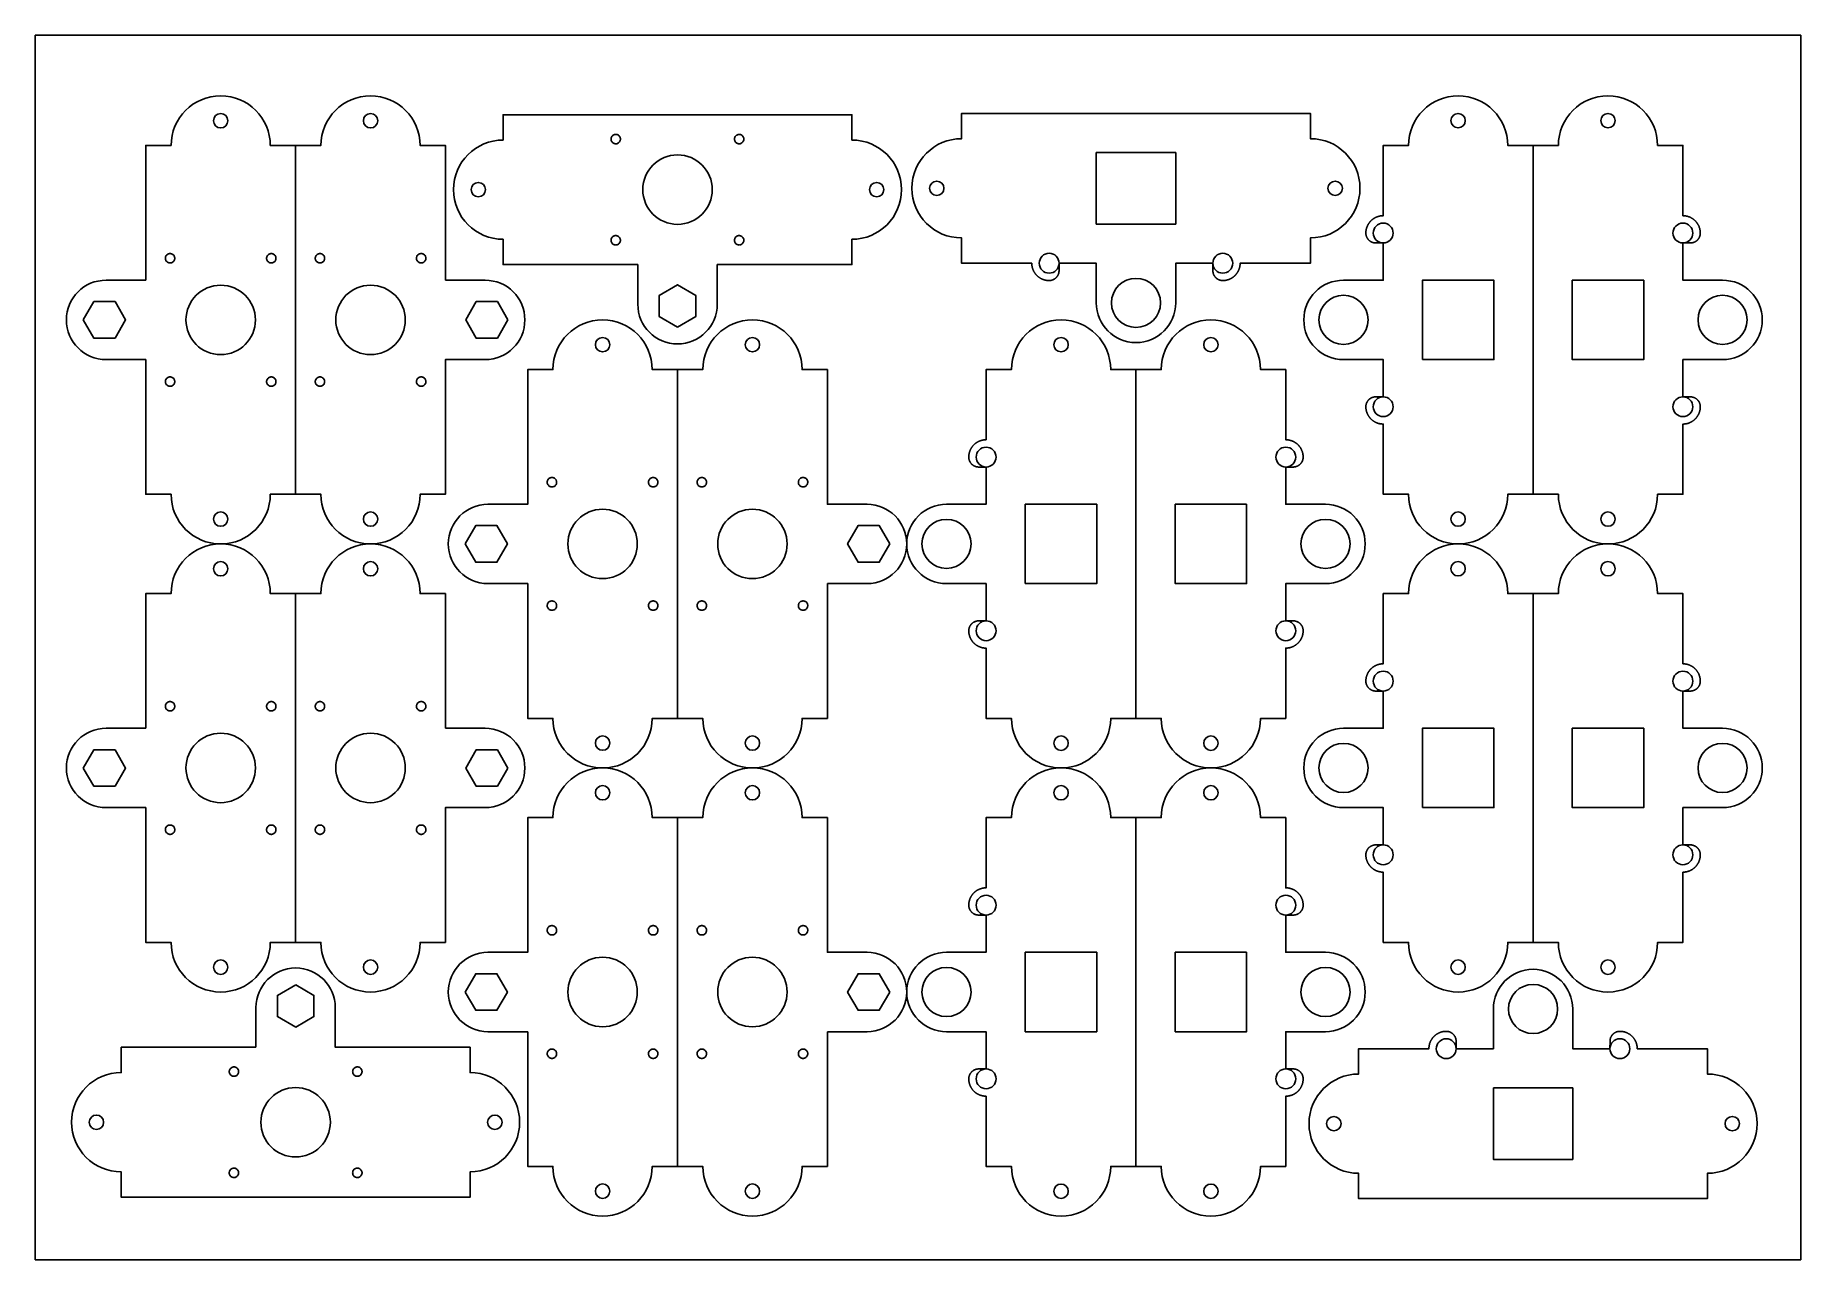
# Model space of a CAD drawing. Header units: millimetres. Extents: x 2733 to 3089, y 1586 to 1832.
import ezdxf

# ---------------------------------------------------------------- set-up
doc = ezdxf.new("R2010")
doc.units = ezdxf.units.MM

msp = doc.modelspace()

# ---------------------------------------------------------------- linework, layer by layer
at = {"color": 244, "true_color": 0x991b1e}
msp.add_lwpolyline([(2733.25, 1585.73), (2733.25, 1832.48), (3089.06, 1832.48), (3089.06, 1585.73)], close=True, dxfattribs=at)
for points in [[(2755.52, 1783.13), (2747.52, 1783.13, 1), (2747.52, 1767.13), (2755.52, 1767.13), (2755.52, 1739.98), (2760.62, 1739.98, 1), (2780.62, 1739.98), (2785.72, 1739.98), (2785.72, 1810.28), (2780.62, 1810.28, 1), (2760.62, 1810.28), (2755.52, 1810.28)], [(2815.92, 1783.13), (2823.92, 1783.13, -1), (2823.92, 1767.13), (2815.92, 1767.13), (2815.92, 1739.98), (2810.82, 1739.98, -1), (2790.82, 1739.98), (2785.72, 1739.98), (2785.72, 1810.28), (2790.82, 1810.28, -1), (2810.82, 1810.28), (2815.92, 1810.28)], [(2870.69, 1786.28), (2870.69, 1778.28, -1), (2854.69, 1778.28), (2854.69, 1786.28), (2827.54, 1786.28), (2827.54, 1791.38, -1), (2827.54, 1811.38), (2827.54, 1816.48), (2897.84, 1816.48), (2897.84, 1811.38, -1), (2897.84, 1791.38), (2897.84, 1786.28)], [(2832.49, 1721.98), (2824.49, 1721.98, -1), (2824.49, 1737.98), (2832.49, 1737.98), (2832.49, 1765.13), (2837.59, 1765.13, -1), (2857.59, 1765.13), (2862.69, 1765.13), (2862.69, 1694.83), (2857.59, 1694.83, -1), (2837.59, 1694.83), (2832.49, 1694.83)], [(2892.89, 1721.98), (2900.89, 1721.98, 1), (2900.89, 1737.98), (2892.89, 1737.98), (2892.89, 1765.13), (2887.79, 1765.13, 1), (2867.79, 1765.13), (2862.69, 1765.13), (2862.69, 1694.83), (2867.79, 1694.83, 1), (2887.79, 1694.83), (2892.89, 1694.83)], [(2755.52, 1692.83), (2747.52, 1692.83, 1), (2747.52, 1676.83), (2755.52, 1676.83), (2755.52, 1649.68), (2760.62, 1649.68, 1), (2780.62, 1649.68), (2785.72, 1649.68), (2785.72, 1719.98), (2780.62, 1719.98, 1), (2760.62, 1719.98), (2755.52, 1719.98)], [(2815.92, 1692.83), (2823.92, 1692.83, -1), (2823.92, 1676.83), (2815.92, 1676.83), (2815.92, 1649.68), (2810.82, 1649.68, -1), (2790.82, 1649.68), (2785.72, 1649.68), (2785.72, 1719.98), (2790.82, 1719.98, -1), (2810.82, 1719.98), (2815.92, 1719.98)], [(2832.49, 1631.68), (2824.49, 1631.68, -1), (2824.49, 1647.68), (2832.49, 1647.68), (2832.49, 1674.83), (2837.59, 1674.83, -1), (2857.59, 1674.83), (2862.69, 1674.83), (2862.69, 1604.53), (2857.59, 1604.53, -1), (2837.59, 1604.53), (2832.49, 1604.53)], [(2892.89, 1631.68), (2900.89, 1631.68, 1), (2900.89, 1647.68), (2892.89, 1647.68), (2892.89, 1674.83), (2887.79, 1674.83, 1), (2867.79, 1674.83), (2862.69, 1674.83), (2862.69, 1604.53), (2867.79, 1604.53, 1), (2887.79, 1604.53), (2892.89, 1604.53)], [(2777.72, 1628.53), (2777.72, 1636.53, -1), (2793.72, 1636.53), (2793.72, 1628.53), (2820.87, 1628.53), (2820.87, 1623.43, -1), (2820.87, 1603.43), (2820.87, 1598.33), (2750.57, 1598.33), (2750.57, 1603.43, -1), (2750.57, 1623.43), (2750.57, 1628.53)]]:
    msp.add_lwpolyline(points, format="xyb", close=True)
for points in [[(3004.92, 1754.13), (3004.92, 1753.55), (3004.92, 1745.55), (3004.92, 1739.98), (3010.02, 1739.98, 1), (3030.02, 1739.98), (3035.12, 1739.98), (3035.12, 1745.55), (3035.12, 1753.55), (3035.12, 1796.7), (3035.12, 1804.7), (3035.12, 1810.28), (3030.02, 1810.28, 1), (3010.02, 1810.28), (3004.92, 1810.28), (3004.92, 1804.7), (3004.92, 1796.7), (3004.92, 1796.12)], [(3065.32, 1796.12), (3065.32, 1796.7), (3065.32, 1804.7), (3065.32, 1810.28), (3060.22, 1810.28, 1), (3040.22, 1810.28), (3035.12, 1810.28), (3035.12, 1804.7), (3035.12, 1796.7), (3035.12, 1753.55), (3035.12, 1745.55), (3035.12, 1739.98), (3040.22, 1739.98, 1), (3060.22, 1739.98), (3065.32, 1739.98), (3065.32, 1745.55), (3065.32, 1753.55), (3065.32, 1754.13)], [(2976.08, 1786.55), (2976.66, 1786.55), (2984.66, 1786.55), (2990.24, 1786.55), (2990.24, 1791.65, 1), (2990.24, 1811.65), (2990.24, 1816.75), (2984.66, 1816.75), (2976.66, 1816.75), (2933.51, 1816.75), (2925.51, 1816.75), (2919.94, 1816.75), (2919.94, 1811.65, 1), (2919.94, 1791.65), (2919.94, 1786.55), (2925.51, 1786.55), (2933.51, 1786.55), (2934.09, 1786.55)], [(3004.92, 1790.63), (3004.92, 1783.13), (2996.92, 1783.13, 1), (2996.92, 1767.13), (3004.92, 1767.13), (3004.92, 1759.63)], [(3065.32, 1759.63), (3065.32, 1767.13), (3073.32, 1767.13, 1), (3073.32, 1783.13), (3065.32, 1783.13), (3065.32, 1790.63)], [(2939.59, 1786.55), (2947.09, 1786.55), (2947.09, 1778.55, 1), (2963.09, 1778.55), (2963.09, 1786.55), (2970.59, 1786.55)], [(2924.89, 1708.98), (2924.89, 1708.4), (2924.89, 1700.4), (2924.89, 1694.83), (2929.99, 1694.83, 1), (2949.99, 1694.83), (2955.09, 1694.83), (2955.09, 1700.4), (2955.09, 1708.4), (2955.09, 1751.55), (2955.09, 1759.55), (2955.09, 1765.13), (2949.99, 1765.13, 1), (2929.99, 1765.13), (2924.89, 1765.13), (2924.89, 1759.55), (2924.89, 1751.55), (2924.89, 1750.97)], [(2985.29, 1750.97), (2985.29, 1751.55), (2985.29, 1759.55), (2985.29, 1765.13), (2980.19, 1765.13, 1), (2960.19, 1765.13), (2955.09, 1765.13), (2955.09, 1759.55), (2955.09, 1751.55), (2955.09, 1708.4), (2955.09, 1700.4), (2955.09, 1694.83), (2960.19, 1694.83, 1), (2980.19, 1694.83), (2985.29, 1694.83), (2985.29, 1700.4), (2985.29, 1708.4), (2985.29, 1708.98)], [(2924.89, 1745.48), (2924.89, 1737.98), (2916.89, 1737.98, 1), (2916.89, 1721.98), (2924.89, 1721.98), (2924.89, 1714.48)], [(2985.29, 1714.48), (2985.29, 1721.98), (2993.29, 1721.98, 1), (2993.29, 1737.98), (2985.29, 1737.98), (2985.29, 1745.48)], [(3004.92, 1663.83), (3004.92, 1663.25), (3004.92, 1655.25), (3004.92, 1649.68), (3010.02, 1649.68, 1), (3030.02, 1649.68), (3035.12, 1649.68), (3035.12, 1655.25), (3035.12, 1663.25), (3035.12, 1706.4), (3035.12, 1714.4), (3035.12, 1719.98), (3030.02, 1719.98, 1), (3010.02, 1719.98), (3004.92, 1719.98), (3004.92, 1714.4), (3004.92, 1706.4), (3004.92, 1705.82)], [(3065.32, 1705.82), (3065.32, 1706.4), (3065.32, 1714.4), (3065.32, 1719.98), (3060.22, 1719.98, 1), (3040.22, 1719.98), (3035.12, 1719.98), (3035.12, 1714.4), (3035.12, 1706.4), (3035.12, 1663.25), (3035.12, 1655.25), (3035.12, 1649.68), (3040.22, 1649.68, 1), (3060.22, 1649.68), (3065.32, 1649.68), (3065.32, 1655.25), (3065.32, 1663.25), (3065.32, 1663.83)], [(3004.92, 1700.33), (3004.92, 1692.83), (2996.92, 1692.83, 1), (2996.92, 1676.83), (3004.92, 1676.83), (3004.92, 1669.33)], [(3065.32, 1669.33), (3065.32, 1676.83), (3073.32, 1676.83, 1), (3073.32, 1692.83), (3065.32, 1692.83), (3065.32, 1700.33)], [(2924.89, 1618.68), (2924.89, 1618.1), (2924.89, 1610.1), (2924.89, 1604.53), (2929.99, 1604.53, 1), (2949.99, 1604.53), (2955.09, 1604.53), (2955.09, 1610.1), (2955.09, 1618.1), (2955.09, 1661.25), (2955.09, 1669.25), (2955.09, 1674.83), (2949.99, 1674.83, 1), (2929.99, 1674.83), (2924.89, 1674.83), (2924.89, 1669.25), (2924.89, 1661.25), (2924.89, 1660.67)], [(2985.29, 1660.67), (2985.29, 1661.25), (2985.29, 1669.25), (2985.29, 1674.83), (2980.19, 1674.83, 1), (2960.19, 1674.83), (2955.09, 1674.83), (2955.09, 1669.25), (2955.09, 1661.25), (2955.09, 1618.1), (2955.09, 1610.1), (2955.09, 1604.53), (2960.19, 1604.53, 1), (2980.19, 1604.53), (2985.29, 1604.53), (2985.29, 1610.1), (2985.29, 1618.1), (2985.29, 1618.68)], [(2924.89, 1655.18), (2924.89, 1647.68), (2916.89, 1647.68, 1), (2916.89, 1631.68), (2924.89, 1631.68), (2924.89, 1624.18)], [(2985.29, 1624.18), (2985.29, 1631.68), (2993.29, 1631.68, 1), (2993.29, 1647.68), (2985.29, 1647.68), (2985.29, 1655.18)], [(3050.62, 1628.25), (3043.12, 1628.25), (3043.12, 1636.25, 1), (3027.12, 1636.25), (3027.12, 1628.25), (3019.62, 1628.25)], [(3014.13, 1628.25), (3013.55, 1628.25), (3005.55, 1628.25), (2999.97, 1628.25), (2999.97, 1623.15, 1), (2999.97, 1603.15), (2999.97, 1598.05), (3005.55, 1598.05), (3013.55, 1598.05), (3056.7, 1598.05), (3064.7, 1598.05), (3070.27, 1598.05), (3070.27, 1603.15, 1), (3070.27, 1623.15), (3070.27, 1628.25), (3064.7, 1628.25), (3056.7, 1628.25), (3056.12, 1628.25)]]:
    msp.add_lwpolyline(points, format="xyb")
at = {"elevation": 3, "flags": 128}
for points in [[(2851.19, 1811.57), (2851.19, 1811.45), (2851.16, 1811.34), (2851.13, 1811.23), (2851.08, 1811.12), (2851.02, 1811.03), (2850.95, 1810.93), (2850.86, 1810.85), (2850.77, 1810.78), (2850.67, 1810.72), (2850.56, 1810.67), (2850.45, 1810.64), (2850.34, 1810.63), (2850.22, 1810.62), (2850.11, 1810.63), (2849.99, 1810.66), (2849.88, 1810.7), (2849.78, 1810.75), (2849.68, 1810.81), (2849.59, 1810.89), (2849.52, 1810.97), (2849.45, 1811.07), (2849.39, 1811.17), (2849.35, 1811.28), (2849.32, 1811.39), (2849.31, 1811.51), (2849.31, 1811.63), (2849.32, 1811.75), (2849.35, 1811.86), (2849.39, 1811.97), (2849.45, 1812.07), (2849.52, 1812.17), (2849.59, 1812.25), (2849.68, 1812.33), (2849.78, 1812.39), (2849.88, 1812.45), (2849.99, 1812.49), (2850.11, 1812.51), (2850.22, 1812.52), (2850.34, 1812.51), (2850.45, 1812.5), (2850.56, 1812.47), (2850.67, 1812.42), (2850.77, 1812.36), (2850.86, 1812.29), (2850.95, 1812.21), (2851.02, 1812.12), (2851.08, 1812.02), (2851.13, 1811.91), (2851.16, 1811.8), (2851.19, 1811.69), (2851.19, 1811.57)], [(2876.06, 1811.57), (2876.06, 1811.45), (2876.03, 1811.34), (2876, 1811.23), (2875.95, 1811.12), (2875.88, 1811.03), (2875.82, 1810.93), (2875.73, 1810.85), (2875.64, 1810.78), (2875.54, 1810.72), (2875.43, 1810.67), (2875.32, 1810.64), (2875.2, 1810.63), (2875.09, 1810.62), (2874.98, 1810.63), (2874.86, 1810.66), (2874.75, 1810.7), (2874.65, 1810.75), (2874.55, 1810.81), (2874.46, 1810.89), (2874.38, 1810.97), (2874.32, 1811.07), (2874.26, 1811.17), (2874.22, 1811.28), (2874.19, 1811.39), (2874.17, 1811.51), (2874.17, 1811.63), (2874.19, 1811.75), (2874.22, 1811.86), (2874.26, 1811.97), (2874.32, 1812.07), (2874.38, 1812.17), (2874.46, 1812.25), (2874.55, 1812.33), (2874.65, 1812.39), (2874.75, 1812.45), (2874.86, 1812.49), (2874.98, 1812.51), (2875.09, 1812.52), (2875.2, 1812.51), (2875.32, 1812.5), (2875.43, 1812.47), (2875.54, 1812.42), (2875.64, 1812.36), (2875.73, 1812.29), (2875.82, 1812.21), (2875.88, 1812.12), (2875.95, 1812.02), (2876, 1811.91), (2876.03, 1811.8), (2876.06, 1811.69), (2876.06, 1811.57)], [(2876.06, 1811.57), (2876.06, 1811.45), (2876.03, 1811.34), (2876, 1811.23), (2875.95, 1811.12), (2875.88, 1811.03), (2875.82, 1810.93), (2875.73, 1810.85), (2875.64, 1810.78), (2875.54, 1810.72), (2875.43, 1810.67), (2875.32, 1810.64), (2875.2, 1810.63), (2875.09, 1810.62), (2874.98, 1810.63), (2874.86, 1810.66), (2874.75, 1810.7), (2874.65, 1810.75), (2874.55, 1810.81), (2874.46, 1810.89), (2874.38, 1810.97), (2874.32, 1811.07), (2874.26, 1811.17), (2874.22, 1811.28), (2874.19, 1811.39), (2874.17, 1811.51), (2874.17, 1811.63), (2874.19, 1811.75), (2874.22, 1811.86), (2874.26, 1811.97), (2874.32, 1812.07), (2874.38, 1812.17), (2874.46, 1812.25), (2874.55, 1812.33), (2874.65, 1812.39), (2874.75, 1812.45), (2874.86, 1812.49), (2874.98, 1812.51), (2875.09, 1812.52), (2875.2, 1812.51), (2875.32, 1812.5), (2875.43, 1812.47), (2875.54, 1812.42), (2875.64, 1812.36), (2875.73, 1812.29), (2875.82, 1812.21), (2875.88, 1812.12), (2875.95, 1812.02), (2876, 1811.91), (2876.03, 1811.8), (2876.06, 1811.69), (2876.06, 1811.57)], [(2851.19, 1791.17), (2851.19, 1791.05), (2851.16, 1790.94), (2851.13, 1790.83), (2851.08, 1790.72), (2851.02, 1790.63), (2850.95, 1790.53), (2850.86, 1790.45), (2850.77, 1790.38), (2850.67, 1790.32), (2850.56, 1790.27), (2850.45, 1790.24), (2850.34, 1790.23), (2850.22, 1790.22), (2850.11, 1790.23), (2849.99, 1790.26), (2849.88, 1790.3), (2849.78, 1790.35), (2849.68, 1790.41), (2849.59, 1790.49), (2849.52, 1790.57), (2849.45, 1790.67), (2849.39, 1790.77), (2849.35, 1790.88), (2849.32, 1790.99), (2849.31, 1791.11), (2849.31, 1791.23), (2849.32, 1791.35), (2849.35, 1791.46), (2849.39, 1791.57), (2849.45, 1791.67), (2849.52, 1791.77), (2849.59, 1791.85), (2849.68, 1791.93), (2849.78, 1791.99), (2849.88, 1792.05), (2849.99, 1792.09), (2850.11, 1792.11), (2850.22, 1792.12), (2850.34, 1792.11), (2850.45, 1792.1), (2850.56, 1792.07), (2850.67, 1792.02), (2850.77, 1791.96), (2850.86, 1791.89), (2850.95, 1791.81), (2851.02, 1791.72), (2851.08, 1791.62), (2851.13, 1791.51), (2851.16, 1791.4), (2851.19, 1791.29), (2851.19, 1791.17)], [(2876.06, 1791.17), (2876.06, 1791.05), (2876.03, 1790.94), (2876, 1790.83), (2875.95, 1790.72), (2875.88, 1790.63), (2875.82, 1790.53), (2875.73, 1790.45), (2875.64, 1790.38), (2875.54, 1790.32), (2875.43, 1790.27), (2875.32, 1790.24), (2875.2, 1790.23), (2875.09, 1790.22), (2874.98, 1790.23), (2874.86, 1790.26), (2874.75, 1790.3), (2874.65, 1790.35), (2874.55, 1790.41), (2874.46, 1790.49), (2874.38, 1790.57), (2874.32, 1790.67), (2874.26, 1790.77), (2874.22, 1790.88), (2874.19, 1790.99), (2874.17, 1791.11), (2874.17, 1791.23), (2874.19, 1791.35), (2874.22, 1791.46), (2874.26, 1791.57), (2874.32, 1791.67), (2874.38, 1791.77), (2874.46, 1791.85), (2874.55, 1791.93), (2874.65, 1791.99), (2874.75, 1792.05), (2874.86, 1792.09), (2874.98, 1792.11), (2875.09, 1792.12), (2875.2, 1792.11), (2875.32, 1792.1), (2875.43, 1792.07), (2875.54, 1792.02), (2875.64, 1791.96), (2875.73, 1791.89), (2875.82, 1791.81), (2875.88, 1791.72), (2875.95, 1791.62), (2876, 1791.51), (2876.03, 1791.4), (2876.06, 1791.29), (2876.06, 1791.17)], [(2760.42, 1788.5), (2760.3, 1788.5), (2760.18, 1788.47), (2760.07, 1788.44), (2759.97, 1788.39), (2759.87, 1788.33), (2759.77, 1788.26), (2759.69, 1788.17), (2759.63, 1788.08), (2759.57, 1787.98), (2759.52, 1787.87), (2759.49, 1787.76), (2759.47, 1787.64), (2759.47, 1787.53), (2759.48, 1787.42), (2759.5, 1787.3), (2759.54, 1787.19), (2759.59, 1787.09), (2759.66, 1786.99), (2759.73, 1786.9), (2759.82, 1786.83), (2759.92, 1786.76), (2760.02, 1786.7), (2760.13, 1786.66), (2760.24, 1786.63), (2760.36, 1786.62), (2760.47, 1786.62), (2760.59, 1786.63), (2760.71, 1786.66), (2760.81, 1786.7), (2760.92, 1786.76), (2761.01, 1786.83), (2761.1, 1786.9), (2761.17, 1786.99), (2761.24, 1787.09), (2761.29, 1787.19), (2761.33, 1787.3), (2761.35, 1787.42), (2761.36, 1787.53), (2761.36, 1787.64), (2761.34, 1787.76), (2761.31, 1787.87), (2761.26, 1787.98), (2761.21, 1788.08), (2761.14, 1788.17), (2761.06, 1788.26), (2760.96, 1788.33), (2760.86, 1788.39), (2760.76, 1788.44), (2760.65, 1788.47), (2760.53, 1788.5), (2760.42, 1788.5)], [(2780.82, 1788.5), (2780.7, 1788.5), (2780.58, 1788.47), (2780.47, 1788.44), (2780.37, 1788.39), (2780.27, 1788.33), (2780.17, 1788.26), (2780.09, 1788.17), (2780.03, 1788.08), (2779.97, 1787.98), (2779.92, 1787.87), (2779.89, 1787.76), (2779.87, 1787.64), (2779.87, 1787.53), (2779.88, 1787.42), (2779.9, 1787.3), (2779.94, 1787.19), (2779.99, 1787.09), (2780.06, 1786.99), (2780.13, 1786.9), (2780.22, 1786.83), (2780.32, 1786.76), (2780.42, 1786.7), (2780.53, 1786.66), (2780.64, 1786.63), (2780.76, 1786.62), (2780.87, 1786.62), (2780.99, 1786.63), (2781.11, 1786.66), (2781.21, 1786.7), (2781.32, 1786.76), (2781.41, 1786.83), (2781.5, 1786.9), (2781.57, 1786.99), (2781.64, 1787.09), (2781.69, 1787.19), (2781.73, 1787.3), (2781.75, 1787.42), (2781.76, 1787.53), (2781.76, 1787.64), (2781.74, 1787.76), (2781.71, 1787.87), (2781.66, 1787.98), (2781.61, 1788.08), (2781.54, 1788.17), (2781.46, 1788.26), (2781.36, 1788.33), (2781.26, 1788.39), (2781.16, 1788.44), (2781.05, 1788.47), (2780.93, 1788.5), (2780.82, 1788.5)], [(2780.82, 1788.5), (2780.7, 1788.5), (2780.58, 1788.47), (2780.47, 1788.44), (2780.37, 1788.39), (2780.27, 1788.33), (2780.17, 1788.26), (2780.09, 1788.17), (2780.03, 1788.08), (2779.97, 1787.98), (2779.92, 1787.87), (2779.89, 1787.76), (2779.87, 1787.64), (2779.87, 1787.53), (2779.88, 1787.42), (2779.9, 1787.3), (2779.94, 1787.19), (2779.99, 1787.09), (2780.06, 1786.99), (2780.13, 1786.9), (2780.22, 1786.83), (2780.32, 1786.76), (2780.42, 1786.7), (2780.53, 1786.66), (2780.64, 1786.63), (2780.76, 1786.62), (2780.87, 1786.62), (2780.99, 1786.63), (2781.11, 1786.66), (2781.21, 1786.7), (2781.32, 1786.76), (2781.41, 1786.83), (2781.5, 1786.9), (2781.57, 1786.99), (2781.64, 1787.09), (2781.69, 1787.19), (2781.73, 1787.3), (2781.75, 1787.42), (2781.76, 1787.53), (2781.76, 1787.64), (2781.74, 1787.76), (2781.71, 1787.87), (2781.66, 1787.98), (2781.61, 1788.08), (2781.54, 1788.17), (2781.46, 1788.26), (2781.36, 1788.33), (2781.26, 1788.39), (2781.16, 1788.44), (2781.05, 1788.47), (2780.93, 1788.5), (2780.82, 1788.5)], [(2790.63, 1788.5), (2790.75, 1788.5), (2790.86, 1788.47), (2790.97, 1788.44), (2791.08, 1788.39), (2791.17, 1788.33), (2791.27, 1788.26), (2791.35, 1788.17), (2791.42, 1788.08), (2791.47, 1787.98), (2791.52, 1787.87), (2791.55, 1787.76), (2791.57, 1787.64), (2791.58, 1787.53), (2791.56, 1787.42), (2791.54, 1787.3), (2791.5, 1787.19), (2791.45, 1787.09), (2791.38, 1786.99), (2791.31, 1786.9), (2791.22, 1786.83), (2791.13, 1786.76), (2791.02, 1786.7), (2790.92, 1786.66), (2790.8, 1786.63), (2790.68, 1786.62), (2790.57, 1786.62), (2790.45, 1786.63), (2790.34, 1786.66), (2790.23, 1786.7), (2790.13, 1786.76), (2790.03, 1786.83), (2789.94, 1786.9), (2789.87, 1786.99), (2789.8, 1787.09), (2789.75, 1787.19), (2789.71, 1787.3), (2789.69, 1787.42), (2789.68, 1787.53), (2789.68, 1787.64), (2789.7, 1787.76), (2789.73, 1787.87), (2789.78, 1787.98), (2789.84, 1788.08), (2789.9, 1788.17), (2789.98, 1788.26), (2790.08, 1788.33), (2790.18, 1788.39), (2790.29, 1788.44), (2790.39, 1788.47), (2790.51, 1788.5), (2790.63, 1788.5)], [(2790.63, 1788.5), (2790.75, 1788.5), (2790.86, 1788.47), (2790.97, 1788.44), (2791.08, 1788.39), (2791.17, 1788.33), (2791.27, 1788.26), (2791.35, 1788.17), (2791.42, 1788.08), (2791.47, 1787.98), (2791.52, 1787.87), (2791.55, 1787.76), (2791.57, 1787.64), (2791.58, 1787.53), (2791.56, 1787.42), (2791.54, 1787.3), (2791.5, 1787.19), (2791.45, 1787.09), (2791.38, 1786.99), (2791.31, 1786.9), (2791.22, 1786.83), (2791.13, 1786.76), (2791.02, 1786.7), (2790.92, 1786.66), (2790.8, 1786.63), (2790.68, 1786.62), (2790.57, 1786.62), (2790.45, 1786.63), (2790.34, 1786.66), (2790.23, 1786.7), (2790.13, 1786.76), (2790.03, 1786.83), (2789.94, 1786.9), (2789.87, 1786.99), (2789.8, 1787.09), (2789.75, 1787.19), (2789.71, 1787.3), (2789.69, 1787.42), (2789.68, 1787.53), (2789.68, 1787.64), (2789.7, 1787.76), (2789.73, 1787.87), (2789.78, 1787.98), (2789.84, 1788.08), (2789.9, 1788.17), (2789.98, 1788.26), (2790.08, 1788.33), (2790.18, 1788.39), (2790.29, 1788.44), (2790.39, 1788.47), (2790.51, 1788.5), (2790.63, 1788.5)], [(2811.03, 1788.5), (2811.15, 1788.5), (2811.26, 1788.47), (2811.37, 1788.44), (2811.48, 1788.39), (2811.57, 1788.33), (2811.67, 1788.26), (2811.75, 1788.17), (2811.82, 1788.08), (2811.87, 1787.98), (2811.92, 1787.87), (2811.95, 1787.76), (2811.97, 1787.64), (2811.98, 1787.53), (2811.96, 1787.42), (2811.94, 1787.3), (2811.9, 1787.19), (2811.85, 1787.09), (2811.78, 1786.99), (2811.71, 1786.9), (2811.62, 1786.83), (2811.53, 1786.76), (2811.42, 1786.7), (2811.32, 1786.66), (2811.2, 1786.63), (2811.08, 1786.62), (2810.97, 1786.62), (2810.85, 1786.63), (2810.74, 1786.66), (2810.63, 1786.7), (2810.53, 1786.76), (2810.43, 1786.83), (2810.34, 1786.9), (2810.27, 1786.99), (2810.2, 1787.09), (2810.15, 1787.19), (2810.11, 1787.3), (2810.09, 1787.42), (2810.08, 1787.53), (2810.08, 1787.64), (2810.1, 1787.76), (2810.13, 1787.87), (2810.18, 1787.98), (2810.24, 1788.08), (2810.3, 1788.17), (2810.38, 1788.26), (2810.48, 1788.33), (2810.58, 1788.39), (2810.69, 1788.44), (2810.79, 1788.47), (2810.91, 1788.5), (2811.03, 1788.5)], [(2862.68, 1773.68), (2859, 1775.81), (2859, 1780.07), (2862.68, 1782.2), (2866.37, 1780.07), (2866.37, 1775.81), (2862.68, 1773.68)], [(2742.92, 1775.12), (2745.05, 1771.44), (2749.32, 1771.44), (2751.44, 1775.12), (2749.32, 1778.81), (2745.05, 1778.81), (2742.92, 1775.12)], [(2828.52, 1775.12), (2826.39, 1771.44), (2822.13, 1771.44), (2820, 1775.12), (2822.13, 1778.81), (2826.39, 1778.81), (2828.52, 1775.12)], [(2760.42, 1763.63), (2760.3, 1763.63), (2760.18, 1763.61), (2760.07, 1763.57), (2759.97, 1763.52), (2759.87, 1763.46), (2759.77, 1763.39), (2759.69, 1763.31), (2759.63, 1763.21), (2759.57, 1763.11), (2759.52, 1763), (2759.49, 1762.9), (2759.47, 1762.78), (2759.47, 1762.66), (2759.48, 1762.55), (2759.5, 1762.44), (2759.54, 1762.32), (2759.59, 1762.22), (2759.66, 1762.12), (2759.73, 1762.03), (2759.82, 1761.96), (2759.92, 1761.89), (2760.02, 1761.83), (2760.13, 1761.79), (2760.24, 1761.76), (2760.36, 1761.75), (2760.47, 1761.75), (2760.59, 1761.76), (2760.71, 1761.79), (2760.81, 1761.83), (2760.92, 1761.89), (2761.01, 1761.96), (2761.1, 1762.03), (2761.17, 1762.12), (2761.24, 1762.22), (2761.29, 1762.32), (2761.33, 1762.44), (2761.35, 1762.55), (2761.36, 1762.66), (2761.36, 1762.78), (2761.34, 1762.9), (2761.31, 1763), (2761.26, 1763.11), (2761.21, 1763.21), (2761.14, 1763.31), (2761.06, 1763.39), (2760.96, 1763.46), (2760.86, 1763.52), (2760.76, 1763.57), (2760.65, 1763.61), (2760.53, 1763.63), (2760.42, 1763.63)], [(2780.82, 1763.63), (2780.7, 1763.63), (2780.58, 1763.61), (2780.47, 1763.57), (2780.37, 1763.52), (2780.27, 1763.46), (2780.17, 1763.39), (2780.09, 1763.31), (2780.03, 1763.21), (2779.97, 1763.11), (2779.92, 1763), (2779.89, 1762.9), (2779.87, 1762.78), (2779.87, 1762.66), (2779.88, 1762.55), (2779.9, 1762.44), (2779.94, 1762.32), (2779.99, 1762.22), (2780.06, 1762.12), (2780.13, 1762.03), (2780.22, 1761.96), (2780.32, 1761.89), (2780.42, 1761.83), (2780.53, 1761.79), (2780.64, 1761.76), (2780.76, 1761.75), (2780.87, 1761.75), (2780.99, 1761.76), (2781.11, 1761.79), (2781.21, 1761.83), (2781.32, 1761.89), (2781.41, 1761.96), (2781.5, 1762.03), (2781.57, 1762.12), (2781.64, 1762.22), (2781.69, 1762.32), (2781.73, 1762.44), (2781.75, 1762.55), (2781.76, 1762.66), (2781.76, 1762.78), (2781.74, 1762.9), (2781.71, 1763), (2781.66, 1763.11), (2781.61, 1763.21), (2781.54, 1763.31), (2781.46, 1763.39), (2781.36, 1763.46), (2781.26, 1763.52), (2781.16, 1763.57), (2781.05, 1763.61), (2780.93, 1763.63), (2780.82, 1763.63)], [(2790.63, 1763.63), (2790.75, 1763.63), (2790.86, 1763.61), (2790.97, 1763.57), (2791.08, 1763.52), (2791.17, 1763.46), (2791.27, 1763.39), (2791.35, 1763.31), (2791.42, 1763.21), (2791.47, 1763.11), (2791.52, 1763), (2791.55, 1762.9), (2791.57, 1762.78), (2791.58, 1762.66), (2791.56, 1762.55), (2791.54, 1762.44), (2791.5, 1762.32), (2791.45, 1762.22), (2791.38, 1762.12), (2791.31, 1762.03), (2791.22, 1761.96), (2791.13, 1761.89), (2791.02, 1761.83), (2790.92, 1761.79), (2790.8, 1761.76), (2790.68, 1761.75), (2790.57, 1761.75), (2790.45, 1761.76), (2790.34, 1761.79), (2790.23, 1761.83), (2790.13, 1761.89), (2790.03, 1761.96), (2789.94, 1762.03), (2789.87, 1762.12), (2789.8, 1762.22), (2789.75, 1762.32), (2789.71, 1762.44), (2789.69, 1762.55), (2789.68, 1762.66), (2789.68, 1762.78), (2789.7, 1762.9), (2789.73, 1763), (2789.78, 1763.11), (2789.84, 1763.21), (2789.9, 1763.31), (2789.98, 1763.39), (2790.08, 1763.46), (2790.18, 1763.52), (2790.29, 1763.57), (2790.39, 1763.61), (2790.51, 1763.63), (2790.63, 1763.63)], [(2811.03, 1763.63), (2811.15, 1763.63), (2811.26, 1763.61), (2811.37, 1763.57), (2811.48, 1763.52), (2811.57, 1763.46), (2811.67, 1763.39), (2811.75, 1763.31), (2811.82, 1763.21), (2811.87, 1763.11), (2811.92, 1763), (2811.95, 1762.9), (2811.97, 1762.78), (2811.98, 1762.66), (2811.96, 1762.55), (2811.94, 1762.44), (2811.9, 1762.32), (2811.85, 1762.22), (2811.78, 1762.12), (2811.71, 1762.03), (2811.62, 1761.96), (2811.53, 1761.89), (2811.42, 1761.83), (2811.32, 1761.79), (2811.2, 1761.76), (2811.08, 1761.75), (2810.97, 1761.75), (2810.85, 1761.76), (2810.74, 1761.79), (2810.63, 1761.83), (2810.53, 1761.89), (2810.43, 1761.96), (2810.34, 1762.03), (2810.27, 1762.12), (2810.2, 1762.22), (2810.15, 1762.32), (2810.11, 1762.44), (2810.09, 1762.55), (2810.08, 1762.66), (2810.08, 1762.78), (2810.1, 1762.9), (2810.13, 1763), (2810.18, 1763.11), (2810.24, 1763.21), (2810.3, 1763.31), (2810.38, 1763.39), (2810.48, 1763.46), (2810.58, 1763.52), (2810.69, 1763.57), (2810.79, 1763.61), (2810.91, 1763.63), (2811.03, 1763.63)], [(2837.38, 1741.47), (2837.26, 1741.48), (2837.15, 1741.5), (2837.04, 1741.53), (2836.93, 1741.58), (2836.84, 1741.65), (2836.74, 1741.72), (2836.66, 1741.8), (2836.59, 1741.89), (2836.53, 1741.99), (2836.48, 1742.1), (2836.45, 1742.21), (2836.44, 1742.33), (2836.43, 1742.44), (2836.44, 1742.56), (2836.47, 1742.67), (2836.51, 1742.78), (2836.56, 1742.89), (2836.63, 1742.98), (2836.7, 1743.07), (2836.78, 1743.15), (2836.88, 1743.22), (2836.98, 1743.27), (2837.09, 1743.31), (2837.2, 1743.34), (2837.32, 1743.36), (2837.44, 1743.36), (2837.56, 1743.34), (2837.67, 1743.31), (2837.78, 1743.27), (2837.88, 1743.22), (2837.98, 1743.15), (2838.06, 1743.07), (2838.14, 1742.98), (2838.21, 1742.89), (2838.26, 1742.78), (2838.3, 1742.67), (2838.32, 1742.56), (2838.33, 1742.44), (2838.32, 1742.33), (2838.31, 1742.21), (2838.28, 1742.1), (2838.23, 1741.99), (2838.17, 1741.89), (2838.1, 1741.8), (2838.02, 1741.72), (2837.93, 1741.65), (2837.83, 1741.58), (2837.72, 1741.53), (2837.61, 1741.5), (2837.5, 1741.48), (2837.38, 1741.47)], [(2857.78, 1741.47), (2857.66, 1741.48), (2857.55, 1741.5), (2857.44, 1741.53), (2857.33, 1741.58), (2857.24, 1741.65), (2857.14, 1741.72), (2857.06, 1741.8), (2856.99, 1741.89), (2856.93, 1741.99), (2856.88, 1742.1), (2856.85, 1742.21), (2856.84, 1742.33), (2856.83, 1742.44), (2856.84, 1742.56), (2856.87, 1742.67), (2856.91, 1742.78), (2856.96, 1742.89), (2857.03, 1742.98), (2857.1, 1743.07), (2857.18, 1743.15), (2857.28, 1743.22), (2857.38, 1743.27), (2857.49, 1743.31), (2857.6, 1743.34), (2857.72, 1743.36), (2857.84, 1743.36), (2857.96, 1743.34), (2858.07, 1743.31), (2858.18, 1743.27), (2858.28, 1743.22), (2858.38, 1743.15), (2858.46, 1743.07), (2858.54, 1742.98), (2858.61, 1742.89), (2858.66, 1742.78), (2858.7, 1742.67), (2858.72, 1742.56), (2858.73, 1742.44), (2858.72, 1742.33), (2858.71, 1742.21), (2858.68, 1742.1), (2858.63, 1741.99), (2858.57, 1741.89), (2858.5, 1741.8), (2858.42, 1741.72), (2858.33, 1741.65), (2858.23, 1741.58), (2858.12, 1741.53), (2858.01, 1741.5), (2857.9, 1741.48), (2857.78, 1741.47)], [(2867.59, 1741.47), (2867.71, 1741.48), (2867.82, 1741.5), (2867.93, 1741.53), (2868.04, 1741.58), (2868.14, 1741.65), (2868.23, 1741.72), (2868.31, 1741.8), (2868.38, 1741.89), (2868.44, 1741.99), (2868.49, 1742.1), (2868.52, 1742.21), (2868.54, 1742.33), (2868.54, 1742.44), (2868.53, 1742.56), (2868.51, 1742.67), (2868.47, 1742.78), (2868.42, 1742.89), (2868.35, 1742.98), (2868.27, 1743.07), (2868.19, 1743.15), (2868.09, 1743.22), (2867.99, 1743.27), (2867.88, 1743.31), (2867.77, 1743.34), (2867.65, 1743.36), (2867.54, 1743.36), (2867.42, 1743.34), (2867.3, 1743.31), (2867.19, 1743.27), (2867.09, 1743.22), (2867, 1743.15), (2866.91, 1743.07), (2866.84, 1742.98), (2866.77, 1742.89), (2866.72, 1742.78), (2866.68, 1742.67), (2866.65, 1742.56), (2866.64, 1742.44), (2866.65, 1742.33), (2866.67, 1742.21), (2866.69, 1742.1), (2866.74, 1741.99), (2866.8, 1741.89), (2866.87, 1741.8), (2866.95, 1741.72), (2867.05, 1741.65), (2867.14, 1741.58), (2867.25, 1741.53), (2867.36, 1741.5), (2867.47, 1741.48), (2867.59, 1741.47)], [(2887.99, 1741.47), (2888.11, 1741.48), (2888.22, 1741.5), (2888.33, 1741.53), (2888.44, 1741.58), (2888.54, 1741.65), (2888.63, 1741.72), (2888.71, 1741.8), (2888.78, 1741.89), (2888.84, 1741.99), (2888.89, 1742.1), (2888.92, 1742.21), (2888.94, 1742.33), (2888.94, 1742.44), (2888.93, 1742.56), (2888.91, 1742.67), (2888.87, 1742.78), (2888.82, 1742.89), (2888.75, 1742.98), (2888.67, 1743.07), (2888.59, 1743.15), (2888.49, 1743.22), (2888.39, 1743.27), (2888.28, 1743.31), (2888.17, 1743.34), (2888.05, 1743.36), (2887.94, 1743.36), (2887.82, 1743.34), (2887.7, 1743.31), (2887.59, 1743.27), (2887.49, 1743.22), (2887.4, 1743.15), (2887.31, 1743.07), (2887.24, 1742.98), (2887.17, 1742.89), (2887.12, 1742.78), (2887.08, 1742.67), (2887.05, 1742.56), (2887.04, 1742.44), (2887.05, 1742.33), (2887.07, 1742.21), (2887.09, 1742.1), (2887.15, 1741.99), (2887.2, 1741.89), (2887.27, 1741.8), (2887.35, 1741.72), (2887.45, 1741.65), (2887.54, 1741.58), (2887.65, 1741.53), (2887.76, 1741.5), (2887.87, 1741.48), (2887.99, 1741.47)], [(2819.89, 1729.98), (2822.02, 1733.67), (2826.28, 1733.67), (2828.41, 1729.98), (2826.28, 1726.3), (2822.02, 1726.3), (2819.89, 1729.98)], [(2905.49, 1729.98), (2903.35, 1733.67), (2899.09, 1733.67), (2896.96, 1729.98), (2899.09, 1726.3), (2903.35, 1726.3), (2905.49, 1729.98)], [(2837.38, 1716.6), (2837.26, 1716.61), (2837.15, 1716.63), (2837.04, 1716.67), (2836.93, 1716.72), (2836.84, 1716.78), (2836.74, 1716.85), (2836.66, 1716.93), (2836.59, 1717.02), (2836.53, 1717.13), (2836.48, 1717.23), (2836.45, 1717.34), (2836.44, 1717.46), (2836.43, 1717.58), (2836.44, 1717.69), (2836.47, 1717.8), (2836.51, 1717.92), (2836.56, 1718.02), (2836.63, 1718.12), (2836.7, 1718.21), (2836.78, 1718.28), (2836.88, 1718.35), (2836.98, 1718.41), (2837.09, 1718.45), (2837.2, 1718.47), (2837.32, 1718.49), (2837.44, 1718.49), (2837.56, 1718.47), (2837.67, 1718.45), (2837.78, 1718.41), (2837.88, 1718.35), (2837.98, 1718.28), (2838.06, 1718.21), (2838.14, 1718.12), (2838.21, 1718.02), (2838.26, 1717.92), (2838.3, 1717.8), (2838.32, 1717.69), (2838.33, 1717.58), (2838.32, 1717.46), (2838.31, 1717.34), (2838.28, 1717.23), (2838.23, 1717.13), (2838.17, 1717.02), (2838.1, 1716.93), (2838.02, 1716.85), (2837.93, 1716.78), (2837.83, 1716.72), (2837.72, 1716.67), (2837.61, 1716.63), (2837.5, 1716.61), (2837.38, 1716.6)], [(2857.78, 1716.6), (2857.66, 1716.61), (2857.55, 1716.63), (2857.44, 1716.67), (2857.33, 1716.72), (2857.24, 1716.78), (2857.14, 1716.85), (2857.06, 1716.93), (2856.99, 1717.02), (2856.93, 1717.13), (2856.88, 1717.23), (2856.85, 1717.34), (2856.84, 1717.46), (2856.83, 1717.58), (2856.84, 1717.69), (2856.87, 1717.8), (2856.91, 1717.92), (2856.96, 1718.02), (2857.03, 1718.12), (2857.1, 1718.21), (2857.18, 1718.28), (2857.28, 1718.35), (2857.38, 1718.41), (2857.49, 1718.45), (2857.6, 1718.47), (2857.72, 1718.49), (2857.84, 1718.49), (2857.96, 1718.47), (2858.07, 1718.45), (2858.18, 1718.41), (2858.28, 1718.35), (2858.38, 1718.28), (2858.46, 1718.21), (2858.54, 1718.12), (2858.61, 1718.02), (2858.66, 1717.92), (2858.7, 1717.8), (2858.72, 1717.69), (2858.73, 1717.58), (2858.72, 1717.46), (2858.71, 1717.34), (2858.68, 1717.23), (2858.63, 1717.13), (2858.57, 1717.02), (2858.5, 1716.93), (2858.42, 1716.85), (2858.33, 1716.78), (2858.23, 1716.72), (2858.12, 1716.67), (2858.01, 1716.63), (2857.9, 1716.61), (2857.78, 1716.6)], [(2857.78, 1716.6), (2857.66, 1716.61), (2857.55, 1716.63), (2857.44, 1716.67), (2857.33, 1716.72), (2857.24, 1716.78), (2857.14, 1716.85), (2857.06, 1716.93), (2856.99, 1717.02), (2856.93, 1717.13), (2856.88, 1717.23), (2856.85, 1717.34), (2856.84, 1717.46), (2856.83, 1717.58), (2856.84, 1717.69), (2856.87, 1717.8), (2856.91, 1717.92), (2856.96, 1718.02), (2857.03, 1718.12), (2857.1, 1718.21), (2857.18, 1718.28), (2857.28, 1718.35), (2857.38, 1718.41), (2857.49, 1718.45), (2857.6, 1718.47), (2857.72, 1718.49), (2857.84, 1718.49), (2857.96, 1718.47), (2858.07, 1718.45), (2858.18, 1718.41), (2858.28, 1718.35), (2858.38, 1718.28), (2858.46, 1718.21), (2858.54, 1718.12), (2858.61, 1718.02), (2858.66, 1717.92), (2858.7, 1717.8), (2858.72, 1717.69), (2858.73, 1717.58), (2858.72, 1717.46), (2858.71, 1717.34), (2858.68, 1717.23), (2858.63, 1717.13), (2858.57, 1717.02), (2858.5, 1716.93), (2858.42, 1716.85), (2858.33, 1716.78), (2858.23, 1716.72), (2858.12, 1716.67), (2858.01, 1716.63), (2857.9, 1716.61), (2857.78, 1716.6)], [(2867.59, 1716.6), (2867.71, 1716.61), (2867.82, 1716.63), (2867.93, 1716.67), (2868.04, 1716.72), (2868.14, 1716.78), (2868.23, 1716.85), (2868.31, 1716.93), (2868.38, 1717.02), (2868.44, 1717.13), (2868.49, 1717.23), (2868.52, 1717.34), (2868.54, 1717.46), (2868.54, 1717.58), (2868.53, 1717.69), (2868.51, 1717.8), (2868.47, 1717.92), (2868.42, 1718.02), (2868.35, 1718.12), (2868.27, 1718.21), (2868.19, 1718.28), (2868.09, 1718.35), (2867.99, 1718.41), (2867.88, 1718.45), (2867.77, 1718.47), (2867.65, 1718.49), (2867.54, 1718.49), (2867.42, 1718.47), (2867.3, 1718.45), (2867.19, 1718.41), (2867.09, 1718.35), (2867, 1718.28), (2866.91, 1718.21), (2866.84, 1718.12), (2866.77, 1718.02), (2866.72, 1717.92), (2866.68, 1717.8), (2866.65, 1717.69), (2866.64, 1717.58), (2866.65, 1717.46), (2866.67, 1717.34), (2866.69, 1717.23), (2866.74, 1717.13), (2866.8, 1717.02), (2866.87, 1716.93), (2866.95, 1716.85), (2867.05, 1716.78), (2867.14, 1716.72), (2867.25, 1716.67), (2867.36, 1716.63), (2867.47, 1716.61), (2867.59, 1716.6)], [(2867.59, 1716.6), (2867.71, 1716.61), (2867.82, 1716.63), (2867.93, 1716.67), (2868.04, 1716.72), (2868.14, 1716.78), (2868.23, 1716.85), (2868.31, 1716.93), (2868.38, 1717.02), (2868.44, 1717.13), (2868.49, 1717.23), (2868.52, 1717.34), (2868.54, 1717.46), (2868.54, 1717.58), (2868.53, 1717.69), (2868.51, 1717.8), (2868.47, 1717.92), (2868.42, 1718.02), (2868.35, 1718.12), (2868.27, 1718.21), (2868.19, 1718.28), (2868.09, 1718.35), (2867.99, 1718.41), (2867.88, 1718.45), (2867.77, 1718.47), (2867.65, 1718.49), (2867.54, 1718.49), (2867.42, 1718.47), (2867.3, 1718.45), (2867.19, 1718.41), (2867.09, 1718.35), (2867, 1718.28), (2866.91, 1718.21), (2866.84, 1718.12), (2866.77, 1718.02), (2866.72, 1717.92), (2866.68, 1717.8), (2866.65, 1717.69), (2866.64, 1717.58), (2866.65, 1717.46), (2866.67, 1717.34), (2866.69, 1717.23), (2866.74, 1717.13), (2866.8, 1717.02), (2866.87, 1716.93), (2866.95, 1716.85), (2867.05, 1716.78), (2867.14, 1716.72), (2867.25, 1716.67), (2867.36, 1716.63), (2867.47, 1716.61), (2867.59, 1716.6)], [(2887.99, 1716.6), (2888.11, 1716.61), (2888.22, 1716.63), (2888.33, 1716.67), (2888.44, 1716.72), (2888.54, 1716.78), (2888.63, 1716.85), (2888.71, 1716.93), (2888.78, 1717.02), (2888.84, 1717.13), (2888.89, 1717.23), (2888.92, 1717.34), (2888.94, 1717.46), (2888.94, 1717.58), (2888.93, 1717.69), (2888.91, 1717.8), (2888.87, 1717.92), (2888.82, 1718.02), (2888.75, 1718.12), (2888.67, 1718.21), (2888.59, 1718.28), (2888.49, 1718.35), (2888.39, 1718.41), (2888.28, 1718.45), (2888.17, 1718.47), (2888.05, 1718.49), (2887.94, 1718.49), (2887.82, 1718.47), (2887.7, 1718.45), (2887.59, 1718.41), (2887.49, 1718.35), (2887.4, 1718.28), (2887.31, 1718.21), (2887.24, 1718.12), (2887.17, 1718.02), (2887.12, 1717.92), (2887.08, 1717.8), (2887.05, 1717.69), (2887.04, 1717.58), (2887.05, 1717.46), (2887.07, 1717.34), (2887.09, 1717.23), (2887.15, 1717.13), (2887.2, 1717.02), (2887.27, 1716.93), (2887.35, 1716.85), (2887.45, 1716.78), (2887.54, 1716.72), (2887.65, 1716.67), (2887.76, 1716.63), (2887.87, 1716.61), (2887.99, 1716.6)], [(2760.42, 1698.2), (2760.3, 1698.2), (2760.18, 1698.17), (2760.07, 1698.14), (2759.97, 1698.09), (2759.87, 1698.03), (2759.77, 1697.96), (2759.69, 1697.87), (2759.63, 1697.78), (2759.57, 1697.68), (2759.52, 1697.57), (2759.49, 1697.46), (2759.47, 1697.34), (2759.47, 1697.23), (2759.48, 1697.12), (2759.5, 1697), (2759.54, 1696.89), (2759.59, 1696.79), (2759.66, 1696.69), (2759.73, 1696.6), (2759.82, 1696.53), (2759.92, 1696.46), (2760.02, 1696.4), (2760.13, 1696.36), (2760.24, 1696.33), (2760.36, 1696.32), (2760.47, 1696.32), (2760.59, 1696.33), (2760.71, 1696.36), (2760.81, 1696.4), (2760.92, 1696.46), (2761.01, 1696.53), (2761.1, 1696.6), (2761.17, 1696.69), (2761.24, 1696.79), (2761.29, 1696.89), (2761.33, 1697), (2761.35, 1697.12), (2761.36, 1697.23), (2761.36, 1697.34), (2761.34, 1697.46), (2761.31, 1697.57), (2761.26, 1697.68), (2761.21, 1697.78), (2761.14, 1697.87), (2761.06, 1697.96), (2760.96, 1698.03), (2760.86, 1698.09), (2760.76, 1698.14), (2760.65, 1698.17), (2760.53, 1698.2), (2760.42, 1698.2)], [(2780.82, 1698.2), (2780.7, 1698.2), (2780.58, 1698.17), (2780.47, 1698.14), (2780.37, 1698.09), (2780.27, 1698.03), (2780.17, 1697.96), (2780.09, 1697.87), (2780.03, 1697.78), (2779.97, 1697.68), (2779.92, 1697.57), (2779.89, 1697.46), (2779.87, 1697.34), (2779.87, 1697.23), (2779.88, 1697.12), (2779.9, 1697), (2779.94, 1696.89), (2779.99, 1696.79), (2780.06, 1696.69), (2780.13, 1696.6), (2780.22, 1696.53), (2780.32, 1696.46), (2780.42, 1696.4), (2780.53, 1696.36), (2780.64, 1696.33), (2780.76, 1696.32), (2780.87, 1696.32), (2780.99, 1696.33), (2781.11, 1696.36), (2781.21, 1696.4), (2781.32, 1696.46), (2781.41, 1696.53), (2781.5, 1696.6), (2781.57, 1696.69), (2781.64, 1696.79), (2781.69, 1696.89), (2781.73, 1697), (2781.75, 1697.12), (2781.76, 1697.23), (2781.76, 1697.34), (2781.74, 1697.46), (2781.71, 1697.57), (2781.66, 1697.68), (2781.61, 1697.78), (2781.54, 1697.87), (2781.46, 1697.96), (2781.36, 1698.03), (2781.26, 1698.09), (2781.16, 1698.14), (2781.05, 1698.17), (2780.93, 1698.2), (2780.82, 1698.2)], [(2780.82, 1698.2), (2780.7, 1698.2), (2780.58, 1698.17), (2780.47, 1698.14), (2780.37, 1698.09), (2780.27, 1698.03), (2780.17, 1697.96), (2780.09, 1697.87), (2780.03, 1697.78), (2779.97, 1697.68), (2779.92, 1697.57), (2779.89, 1697.46), (2779.87, 1697.34), (2779.87, 1697.23), (2779.88, 1697.12), (2779.9, 1697), (2779.94, 1696.89), (2779.99, 1696.79), (2780.06, 1696.69), (2780.13, 1696.6), (2780.22, 1696.53), (2780.32, 1696.46), (2780.42, 1696.4), (2780.53, 1696.36), (2780.64, 1696.33), (2780.76, 1696.32), (2780.87, 1696.32), (2780.99, 1696.33), (2781.11, 1696.36), (2781.21, 1696.4), (2781.32, 1696.46), (2781.41, 1696.53), (2781.5, 1696.6), (2781.57, 1696.69), (2781.64, 1696.79), (2781.69, 1696.89), (2781.73, 1697), (2781.75, 1697.12), (2781.76, 1697.23), (2781.76, 1697.34), (2781.74, 1697.46), (2781.71, 1697.57), (2781.66, 1697.68), (2781.61, 1697.78), (2781.54, 1697.87), (2781.46, 1697.96), (2781.36, 1698.03), (2781.26, 1698.09), (2781.16, 1698.14), (2781.05, 1698.17), (2780.93, 1698.2), (2780.82, 1698.2)], [(2790.63, 1698.2), (2790.75, 1698.2), (2790.86, 1698.17), (2790.97, 1698.14), (2791.08, 1698.09), (2791.17, 1698.03), (2791.27, 1697.96), (2791.35, 1697.87), (2791.42, 1697.78), (2791.47, 1697.68), (2791.52, 1697.57), (2791.55, 1697.46), (2791.57, 1697.34), (2791.58, 1697.23), (2791.56, 1697.12), (2791.54, 1697), (2791.5, 1696.89), (2791.45, 1696.79), (2791.38, 1696.69), (2791.31, 1696.6), (2791.22, 1696.53), (2791.13, 1696.46), (2791.02, 1696.4), (2790.92, 1696.36), (2790.8, 1696.33), (2790.68, 1696.32), (2790.57, 1696.32), (2790.45, 1696.33), (2790.34, 1696.36), (2790.23, 1696.4), (2790.13, 1696.46), (2790.03, 1696.53), (2789.94, 1696.6), (2789.87, 1696.69), (2789.8, 1696.79), (2789.75, 1696.89), (2789.71, 1697), (2789.69, 1697.12), (2789.68, 1697.23), (2789.68, 1697.34), (2789.7, 1697.46), (2789.73, 1697.57), (2789.78, 1697.68), (2789.84, 1697.78), (2789.9, 1697.87), (2789.98, 1697.96), (2790.08, 1698.03), (2790.18, 1698.09), (2790.29, 1698.14), (2790.39, 1698.17), (2790.51, 1698.2), (2790.63, 1698.2)], [(2790.63, 1698.2), (2790.75, 1698.2), (2790.86, 1698.17), (2790.97, 1698.14), (2791.08, 1698.09), (2791.17, 1698.03), (2791.27, 1697.96), (2791.35, 1697.87), (2791.42, 1697.78), (2791.47, 1697.68), (2791.52, 1697.57), (2791.55, 1697.46), (2791.57, 1697.34), (2791.58, 1697.23), (2791.56, 1697.12), (2791.54, 1697), (2791.5, 1696.89), (2791.45, 1696.79), (2791.38, 1696.69), (2791.31, 1696.6), (2791.22, 1696.53), (2791.13, 1696.46), (2791.02, 1696.4), (2790.92, 1696.36), (2790.8, 1696.33), (2790.68, 1696.32), (2790.57, 1696.32), (2790.45, 1696.33), (2790.34, 1696.36), (2790.23, 1696.4), (2790.13, 1696.46), (2790.03, 1696.53), (2789.94, 1696.6), (2789.87, 1696.69), (2789.8, 1696.79), (2789.75, 1696.89), (2789.71, 1697), (2789.69, 1697.12), (2789.68, 1697.23), (2789.68, 1697.34), (2789.7, 1697.46), (2789.73, 1697.57), (2789.78, 1697.68), (2789.84, 1697.78), (2789.9, 1697.87), (2789.98, 1697.96), (2790.08, 1698.03), (2790.18, 1698.09), (2790.29, 1698.14), (2790.39, 1698.17), (2790.51, 1698.2), (2790.63, 1698.2)], [(2811.03, 1698.2), (2811.15, 1698.2), (2811.26, 1698.17), (2811.37, 1698.14), (2811.48, 1698.09), (2811.57, 1698.03), (2811.67, 1697.96), (2811.75, 1697.87), (2811.82, 1697.78), (2811.87, 1697.68), (2811.92, 1697.57), (2811.95, 1697.46), (2811.97, 1697.34), (2811.98, 1697.23), (2811.96, 1697.12), (2811.94, 1697), (2811.9, 1696.89), (2811.85, 1696.79), (2811.78, 1696.69), (2811.71, 1696.6), (2811.62, 1696.53), (2811.53, 1696.46), (2811.42, 1696.4), (2811.32, 1696.36), (2811.2, 1696.33), (2811.08, 1696.32), (2810.97, 1696.32), (2810.85, 1696.33), (2810.74, 1696.36), (2810.63, 1696.4), (2810.53, 1696.46), (2810.43, 1696.53), (2810.34, 1696.6), (2810.27, 1696.69), (2810.2, 1696.79), (2810.15, 1696.89), (2810.11, 1697), (2810.09, 1697.12), (2810.08, 1697.23), (2810.08, 1697.34), (2810.1, 1697.46), (2810.13, 1697.57), (2810.18, 1697.68), (2810.24, 1697.78), (2810.3, 1697.87), (2810.38, 1697.96), (2810.48, 1698.03), (2810.58, 1698.09), (2810.69, 1698.14), (2810.79, 1698.17), (2810.91, 1698.2), (2811.03, 1698.2)], [(2742.92, 1684.82), (2745.05, 1681.14), (2749.32, 1681.14), (2751.44, 1684.82), (2749.32, 1688.51), (2745.05, 1688.51), (2742.92, 1684.82)], [(2828.52, 1684.82), (2826.39, 1681.14), (2822.13, 1681.14), (2820, 1684.82), (2822.13, 1688.51), (2826.39, 1688.51), (2828.52, 1684.82)], [(2760.42, 1673.33), (2760.3, 1673.33), (2760.18, 1673.31), (2760.07, 1673.27), (2759.97, 1673.22), (2759.87, 1673.16), (2759.77, 1673.09), (2759.69, 1673.01), (2759.63, 1672.91), (2759.57, 1672.81), (2759.52, 1672.7), (2759.49, 1672.6), (2759.47, 1672.48), (2759.47, 1672.36), (2759.48, 1672.25), (2759.5, 1672.14), (2759.54, 1672.02), (2759.59, 1671.92), (2759.66, 1671.82), (2759.73, 1671.73), (2759.82, 1671.66), (2759.92, 1671.59), (2760.02, 1671.53), (2760.13, 1671.49), (2760.24, 1671.46), (2760.36, 1671.45), (2760.47, 1671.45), (2760.59, 1671.46), (2760.71, 1671.49), (2760.81, 1671.53), (2760.92, 1671.59), (2761.01, 1671.66), (2761.1, 1671.73), (2761.17, 1671.82), (2761.24, 1671.92), (2761.29, 1672.02), (2761.33, 1672.14), (2761.35, 1672.25), (2761.36, 1672.36), (2761.36, 1672.48), (2761.34, 1672.6), (2761.31, 1672.7), (2761.26, 1672.81), (2761.21, 1672.91), (2761.14, 1673.01), (2761.06, 1673.09), (2760.96, 1673.16), (2760.86, 1673.22), (2760.76, 1673.27), (2760.65, 1673.31), (2760.53, 1673.33), (2760.42, 1673.33)], [(2780.82, 1673.33), (2780.7, 1673.33), (2780.58, 1673.31), (2780.47, 1673.27), (2780.37, 1673.22), (2780.27, 1673.16), (2780.17, 1673.09), (2780.09, 1673.01), (2780.03, 1672.91), (2779.97, 1672.81), (2779.92, 1672.7), (2779.89, 1672.6), (2779.87, 1672.48), (2779.87, 1672.36), (2779.88, 1672.25), (2779.9, 1672.14), (2779.94, 1672.02), (2779.99, 1671.92), (2780.06, 1671.82), (2780.13, 1671.73), (2780.22, 1671.66), (2780.32, 1671.59), (2780.42, 1671.53), (2780.53, 1671.49), (2780.64, 1671.46), (2780.76, 1671.45), (2780.87, 1671.45), (2780.99, 1671.46), (2781.11, 1671.49), (2781.21, 1671.53), (2781.32, 1671.59), (2781.41, 1671.66), (2781.5, 1671.73), (2781.57, 1671.82), (2781.64, 1671.92), (2781.69, 1672.02), (2781.73, 1672.14), (2781.75, 1672.25), (2781.76, 1672.36), (2781.76, 1672.48), (2781.74, 1672.6), (2781.71, 1672.7), (2781.66, 1672.81), (2781.61, 1672.91), (2781.54, 1673.01), (2781.46, 1673.09), (2781.36, 1673.16), (2781.26, 1673.22), (2781.16, 1673.27), (2781.05, 1673.31), (2780.93, 1673.33), (2780.82, 1673.33)], [(2790.63, 1673.33), (2790.75, 1673.33), (2790.86, 1673.31), (2790.97, 1673.27), (2791.08, 1673.22), (2791.17, 1673.16), (2791.27, 1673.09), (2791.35, 1673.01), (2791.42, 1672.91), (2791.47, 1672.81), (2791.52, 1672.7), (2791.55, 1672.6), (2791.57, 1672.48), (2791.58, 1672.36), (2791.56, 1672.25), (2791.54, 1672.14), (2791.5, 1672.02), (2791.45, 1671.92), (2791.38, 1671.82), (2791.31, 1671.73), (2791.22, 1671.66), (2791.13, 1671.59), (2791.02, 1671.53), (2790.92, 1671.49), (2790.8, 1671.46), (2790.68, 1671.45), (2790.57, 1671.45), (2790.45, 1671.46), (2790.34, 1671.49), (2790.23, 1671.53), (2790.13, 1671.59), (2790.03, 1671.66), (2789.94, 1671.73), (2789.87, 1671.82), (2789.8, 1671.92), (2789.75, 1672.02), (2789.71, 1672.14), (2789.69, 1672.25), (2789.68, 1672.36), (2789.68, 1672.48), (2789.7, 1672.6), (2789.73, 1672.7), (2789.78, 1672.81), (2789.84, 1672.91), (2789.9, 1673.01), (2789.98, 1673.09), (2790.08, 1673.16), (2790.18, 1673.22), (2790.29, 1673.27), (2790.39, 1673.31), (2790.51, 1673.33), (2790.63, 1673.33)], [(2811.03, 1673.33), (2811.15, 1673.33), (2811.26, 1673.31), (2811.37, 1673.27), (2811.48, 1673.22), (2811.57, 1673.16), (2811.67, 1673.09), (2811.75, 1673.01), (2811.82, 1672.91), (2811.87, 1672.81), (2811.92, 1672.7), (2811.95, 1672.6), (2811.97, 1672.48), (2811.98, 1672.36), (2811.96, 1672.25), (2811.94, 1672.14), (2811.9, 1672.02), (2811.85, 1671.92), (2811.78, 1671.82), (2811.71, 1671.73), (2811.62, 1671.66), (2811.53, 1671.59), (2811.42, 1671.53), (2811.32, 1671.49), (2811.2, 1671.46), (2811.08, 1671.45), (2810.97, 1671.45), (2810.85, 1671.46), (2810.74, 1671.49), (2810.63, 1671.53), (2810.53, 1671.59), (2810.43, 1671.66), (2810.34, 1671.73), (2810.27, 1671.82), (2810.2, 1671.92), (2810.15, 1672.02), (2810.11, 1672.14), (2810.09, 1672.25), (2810.08, 1672.36), (2810.08, 1672.48), (2810.1, 1672.6), (2810.13, 1672.7), (2810.18, 1672.81), (2810.24, 1672.91), (2810.3, 1673.01), (2810.38, 1673.09), (2810.48, 1673.16), (2810.58, 1673.22), (2810.69, 1673.27), (2810.79, 1673.31), (2810.91, 1673.33), (2811.03, 1673.33)], [(2837.38, 1651.17), (2837.26, 1651.18), (2837.15, 1651.2), (2837.04, 1651.23), (2836.93, 1651.28), (2836.84, 1651.35), (2836.74, 1651.42), (2836.66, 1651.5), (2836.59, 1651.59), (2836.53, 1651.69), (2836.48, 1651.8), (2836.45, 1651.91), (2836.44, 1652.03), (2836.43, 1652.14), (2836.44, 1652.26), (2836.47, 1652.37), (2836.51, 1652.48), (2836.56, 1652.59), (2836.63, 1652.68), (2836.7, 1652.77), (2836.78, 1652.85), (2836.88, 1652.92), (2836.98, 1652.97), (2837.09, 1653.01), (2837.2, 1653.04), (2837.32, 1653.06), (2837.44, 1653.06), (2837.56, 1653.04), (2837.67, 1653.01), (2837.78, 1652.97), (2837.88, 1652.92), (2837.98, 1652.85), (2838.06, 1652.77), (2838.14, 1652.68), (2838.21, 1652.59), (2838.26, 1652.48), (2838.3, 1652.37), (2838.32, 1652.26), (2838.33, 1652.14), (2838.32, 1652.03), (2838.31, 1651.91), (2838.28, 1651.8), (2838.23, 1651.69), (2838.17, 1651.59), (2838.1, 1651.5), (2838.02, 1651.42), (2837.93, 1651.35), (2837.83, 1651.28), (2837.72, 1651.23), (2837.61, 1651.2), (2837.5, 1651.18), (2837.38, 1651.17)], [(2857.78, 1651.17), (2857.66, 1651.18), (2857.55, 1651.2), (2857.44, 1651.23), (2857.33, 1651.28), (2857.24, 1651.35), (2857.14, 1651.42), (2857.06, 1651.5), (2856.99, 1651.59), (2856.93, 1651.69), (2856.88, 1651.8), (2856.85, 1651.91), (2856.84, 1652.03), (2856.83, 1652.14), (2856.84, 1652.26), (2856.87, 1652.37), (2856.91, 1652.48), (2856.96, 1652.59), (2857.03, 1652.68), (2857.1, 1652.77), (2857.18, 1652.85), (2857.28, 1652.92), (2857.38, 1652.97), (2857.49, 1653.01), (2857.6, 1653.04), (2857.72, 1653.06), (2857.84, 1653.06), (2857.96, 1653.04), (2858.07, 1653.01), (2858.18, 1652.97), (2858.28, 1652.92), (2858.38, 1652.85), (2858.46, 1652.77), (2858.54, 1652.68), (2858.61, 1652.59), (2858.66, 1652.48), (2858.7, 1652.37), (2858.72, 1652.26), (2858.73, 1652.14), (2858.72, 1652.03), (2858.71, 1651.91), (2858.68, 1651.8), (2858.63, 1651.69), (2858.57, 1651.59), (2858.5, 1651.5), (2858.42, 1651.42), (2858.33, 1651.35), (2858.23, 1651.28), (2858.12, 1651.23), (2858.01, 1651.2), (2857.9, 1651.18), (2857.78, 1651.17)], [(2867.59, 1651.17), (2867.71, 1651.18), (2867.82, 1651.2), (2867.93, 1651.23), (2868.04, 1651.28), (2868.14, 1651.35), (2868.23, 1651.42), (2868.31, 1651.5), (2868.38, 1651.59), (2868.44, 1651.69), (2868.49, 1651.8), (2868.52, 1651.91), (2868.54, 1652.03), (2868.54, 1652.14), (2868.53, 1652.26), (2868.51, 1652.37), (2868.47, 1652.48), (2868.42, 1652.59), (2868.35, 1652.68), (2868.27, 1652.77), (2868.19, 1652.85), (2868.09, 1652.92), (2867.99, 1652.97), (2867.88, 1653.01), (2867.77, 1653.04), (2867.65, 1653.06), (2867.54, 1653.06), (2867.42, 1653.04), (2867.3, 1653.01), (2867.19, 1652.97), (2867.09, 1652.92), (2867, 1652.85), (2866.91, 1652.77), (2866.84, 1652.68), (2866.77, 1652.59), (2866.72, 1652.48), (2866.68, 1652.37), (2866.65, 1652.26), (2866.64, 1652.14), (2866.65, 1652.03), (2866.67, 1651.91), (2866.69, 1651.8), (2866.74, 1651.69), (2866.8, 1651.59), (2866.87, 1651.5), (2866.95, 1651.42), (2867.05, 1651.35), (2867.14, 1651.28), (2867.25, 1651.23), (2867.36, 1651.2), (2867.47, 1651.18), (2867.59, 1651.17)], [(2887.99, 1651.17), (2888.11, 1651.18), (2888.22, 1651.2), (2888.33, 1651.23), (2888.44, 1651.28), (2888.54, 1651.35), (2888.63, 1651.42), (2888.71, 1651.5), (2888.78, 1651.59), (2888.84, 1651.69), (2888.89, 1651.8), (2888.92, 1651.91), (2888.94, 1652.03), (2888.94, 1652.14), (2888.93, 1652.26), (2888.91, 1652.37), (2888.87, 1652.48), (2888.82, 1652.59), (2888.75, 1652.68), (2888.67, 1652.77), (2888.59, 1652.85), (2888.49, 1652.92), (2888.39, 1652.97), (2888.28, 1653.01), (2888.17, 1653.04), (2888.05, 1653.06), (2887.94, 1653.06), (2887.82, 1653.04), (2887.7, 1653.01), (2887.59, 1652.97), (2887.49, 1652.92), (2887.4, 1652.85), (2887.31, 1652.77), (2887.24, 1652.68), (2887.17, 1652.59), (2887.12, 1652.48), (2887.08, 1652.37), (2887.05, 1652.26), (2887.04, 1652.14), (2887.05, 1652.03), (2887.07, 1651.91), (2887.09, 1651.8), (2887.15, 1651.69), (2887.2, 1651.59), (2887.27, 1651.5), (2887.35, 1651.42), (2887.45, 1651.35), (2887.54, 1651.28), (2887.65, 1651.23), (2887.76, 1651.2), (2887.87, 1651.18), (2887.99, 1651.17)], [(2785.73, 1641.13), (2789.41, 1639), (2789.41, 1634.74), (2785.73, 1632.61), (2782.04, 1634.74), (2782.04, 1639), (2785.73, 1641.13)], [(2819.89, 1639.68), (2822.02, 1643.37), (2826.28, 1643.37), (2828.41, 1639.68), (2826.28, 1636), (2822.02, 1636), (2819.89, 1639.68)], [(2905.49, 1639.68), (2903.35, 1643.37), (2899.09, 1643.37), (2896.96, 1639.68), (2899.09, 1636), (2903.35, 1636), (2905.49, 1639.68)], [(2837.38, 1626.3), (2837.26, 1626.31), (2837.15, 1626.33), (2837.04, 1626.37), (2836.93, 1626.42), (2836.84, 1626.48), (2836.74, 1626.55), (2836.66, 1626.63), (2836.59, 1626.72), (2836.53, 1626.83), (2836.48, 1626.93), (2836.45, 1627.04), (2836.44, 1627.16), (2836.43, 1627.28), (2836.44, 1627.39), (2836.47, 1627.5), (2836.51, 1627.62), (2836.56, 1627.72), (2836.63, 1627.82), (2836.7, 1627.91), (2836.78, 1627.98), (2836.88, 1628.05), (2836.98, 1628.11), (2837.09, 1628.15), (2837.2, 1628.17), (2837.32, 1628.19), (2837.44, 1628.19), (2837.56, 1628.17), (2837.67, 1628.15), (2837.78, 1628.11), (2837.88, 1628.05), (2837.98, 1627.98), (2838.06, 1627.91), (2838.14, 1627.82), (2838.21, 1627.72), (2838.26, 1627.62), (2838.3, 1627.5), (2838.32, 1627.39), (2838.33, 1627.28), (2838.32, 1627.16), (2838.31, 1627.04), (2838.28, 1626.93), (2838.23, 1626.83), (2838.17, 1626.72), (2838.1, 1626.63), (2838.02, 1626.55), (2837.93, 1626.48), (2837.83, 1626.42), (2837.72, 1626.37), (2837.61, 1626.33), (2837.5, 1626.31), (2837.38, 1626.3)], [(2857.78, 1626.3), (2857.66, 1626.31), (2857.55, 1626.33), (2857.44, 1626.37), (2857.33, 1626.42), (2857.24, 1626.48), (2857.14, 1626.55), (2857.06, 1626.63), (2856.99, 1626.72), (2856.93, 1626.83), (2856.88, 1626.93), (2856.85, 1627.04), (2856.84, 1627.16), (2856.83, 1627.28), (2856.84, 1627.39), (2856.87, 1627.5), (2856.91, 1627.62), (2856.96, 1627.72), (2857.03, 1627.82), (2857.1, 1627.91), (2857.18, 1627.98), (2857.28, 1628.05), (2857.38, 1628.11), (2857.49, 1628.15), (2857.6, 1628.17), (2857.72, 1628.19), (2857.84, 1628.19), (2857.96, 1628.17), (2858.07, 1628.15), (2858.18, 1628.11), (2858.28, 1628.05), (2858.38, 1627.98), (2858.46, 1627.91), (2858.54, 1627.82), (2858.61, 1627.72), (2858.66, 1627.62), (2858.7, 1627.5), (2858.72, 1627.39), (2858.73, 1627.28), (2858.72, 1627.16), (2858.71, 1627.04), (2858.68, 1626.93), (2858.63, 1626.83), (2858.57, 1626.72), (2858.5, 1626.63), (2858.42, 1626.55), (2858.33, 1626.48), (2858.23, 1626.42), (2858.12, 1626.37), (2858.01, 1626.33), (2857.9, 1626.31), (2857.78, 1626.3)], [(2857.78, 1626.3), (2857.66, 1626.31), (2857.55, 1626.33), (2857.44, 1626.37), (2857.33, 1626.42), (2857.24, 1626.48), (2857.14, 1626.55), (2857.06, 1626.63), (2856.99, 1626.72), (2856.93, 1626.83), (2856.88, 1626.93), (2856.85, 1627.04), (2856.84, 1627.16), (2856.83, 1627.28), (2856.84, 1627.39), (2856.87, 1627.5), (2856.91, 1627.62), (2856.96, 1627.72), (2857.03, 1627.82), (2857.1, 1627.91), (2857.18, 1627.98), (2857.28, 1628.05), (2857.38, 1628.11), (2857.49, 1628.15), (2857.6, 1628.17), (2857.72, 1628.19), (2857.84, 1628.19), (2857.96, 1628.17), (2858.07, 1628.15), (2858.18, 1628.11), (2858.28, 1628.05), (2858.38, 1627.98), (2858.46, 1627.91), (2858.54, 1627.82), (2858.61, 1627.72), (2858.66, 1627.62), (2858.7, 1627.5), (2858.72, 1627.39), (2858.73, 1627.28), (2858.72, 1627.16), (2858.71, 1627.04), (2858.68, 1626.93), (2858.63, 1626.83), (2858.57, 1626.72), (2858.5, 1626.63), (2858.42, 1626.55), (2858.33, 1626.48), (2858.23, 1626.42), (2858.12, 1626.37), (2858.01, 1626.33), (2857.9, 1626.31), (2857.78, 1626.3)], [(2867.59, 1626.3), (2867.71, 1626.31), (2867.82, 1626.33), (2867.93, 1626.37), (2868.04, 1626.42), (2868.14, 1626.48), (2868.23, 1626.55), (2868.31, 1626.63), (2868.38, 1626.72), (2868.44, 1626.83), (2868.49, 1626.93), (2868.52, 1627.04), (2868.54, 1627.16), (2868.54, 1627.28), (2868.53, 1627.39), (2868.51, 1627.5), (2868.47, 1627.62), (2868.42, 1627.72), (2868.35, 1627.82), (2868.27, 1627.91), (2868.19, 1627.98), (2868.09, 1628.05), (2867.99, 1628.11), (2867.88, 1628.15), (2867.77, 1628.17), (2867.65, 1628.19), (2867.54, 1628.19), (2867.42, 1628.17), (2867.3, 1628.15), (2867.19, 1628.11), (2867.09, 1628.05), (2867, 1627.98), (2866.91, 1627.91), (2866.84, 1627.82), (2866.77, 1627.72), (2866.72, 1627.62), (2866.68, 1627.5), (2866.65, 1627.39), (2866.64, 1627.28), (2866.65, 1627.16), (2866.67, 1627.04), (2866.69, 1626.93), (2866.74, 1626.83), (2866.8, 1626.72), (2866.87, 1626.63), (2866.95, 1626.55), (2867.05, 1626.48), (2867.14, 1626.42), (2867.25, 1626.37), (2867.36, 1626.33), (2867.47, 1626.31), (2867.59, 1626.3)], [(2867.59, 1626.3), (2867.71, 1626.31), (2867.82, 1626.33), (2867.93, 1626.37), (2868.04, 1626.42), (2868.14, 1626.48), (2868.23, 1626.55), (2868.31, 1626.63), (2868.38, 1626.72), (2868.44, 1626.83), (2868.49, 1626.93), (2868.52, 1627.04), (2868.54, 1627.16), (2868.54, 1627.28), (2868.53, 1627.39), (2868.51, 1627.5), (2868.47, 1627.62), (2868.42, 1627.72), (2868.35, 1627.82), (2868.27, 1627.91), (2868.19, 1627.98), (2868.09, 1628.05), (2867.99, 1628.11), (2867.88, 1628.15), (2867.77, 1628.17), (2867.65, 1628.19), (2867.54, 1628.19), (2867.42, 1628.17), (2867.3, 1628.15), (2867.19, 1628.11), (2867.09, 1628.05), (2867, 1627.98), (2866.91, 1627.91), (2866.84, 1627.82), (2866.77, 1627.72), (2866.72, 1627.62), (2866.68, 1627.5), (2866.65, 1627.39), (2866.64, 1627.28), (2866.65, 1627.16), (2866.67, 1627.04), (2866.69, 1626.93), (2866.74, 1626.83), (2866.8, 1626.72), (2866.87, 1626.63), (2866.95, 1626.55), (2867.05, 1626.48), (2867.14, 1626.42), (2867.25, 1626.37), (2867.36, 1626.33), (2867.47, 1626.31), (2867.59, 1626.3)], [(2887.99, 1626.3), (2888.11, 1626.31), (2888.22, 1626.33), (2888.33, 1626.37), (2888.44, 1626.42), (2888.54, 1626.48), (2888.63, 1626.55), (2888.71, 1626.63), (2888.78, 1626.72), (2888.84, 1626.83), (2888.89, 1626.93), (2888.92, 1627.04), (2888.94, 1627.16), (2888.94, 1627.28), (2888.93, 1627.39), (2888.91, 1627.5), (2888.87, 1627.62), (2888.82, 1627.72), (2888.75, 1627.82), (2888.67, 1627.91), (2888.59, 1627.98), (2888.49, 1628.05), (2888.39, 1628.11), (2888.28, 1628.15), (2888.17, 1628.17), (2888.05, 1628.19), (2887.94, 1628.19), (2887.82, 1628.17), (2887.7, 1628.15), (2887.59, 1628.11), (2887.49, 1628.05), (2887.4, 1627.98), (2887.31, 1627.91), (2887.24, 1627.82), (2887.17, 1627.72), (2887.12, 1627.62), (2887.08, 1627.5), (2887.05, 1627.39), (2887.04, 1627.28), (2887.05, 1627.16), (2887.07, 1627.04), (2887.09, 1626.93), (2887.15, 1626.83), (2887.2, 1626.72), (2887.27, 1626.63), (2887.35, 1626.55), (2887.45, 1626.48), (2887.54, 1626.42), (2887.65, 1626.37), (2887.76, 1626.33), (2887.87, 1626.31), (2887.99, 1626.3)], [(2772.35, 1623.64), (2772.35, 1623.75), (2772.37, 1623.87), (2772.41, 1623.98), (2772.46, 1624.08), (2772.52, 1624.18), (2772.59, 1624.28), (2772.68, 1624.36), (2772.77, 1624.43), (2772.87, 1624.48), (2772.98, 1624.53), (2773.09, 1624.56), (2773.2, 1624.58), (2773.32, 1624.58), (2773.43, 1624.57), (2773.55, 1624.55), (2773.66, 1624.51), (2773.76, 1624.46), (2773.86, 1624.39), (2773.95, 1624.32), (2774.02, 1624.23), (2774.09, 1624.14), (2774.15, 1624.03), (2774.19, 1623.93), (2774.22, 1623.81), (2774.23, 1623.69), (2774.23, 1623.58), (2774.22, 1623.46), (2774.19, 1623.35), (2774.15, 1623.24), (2774.09, 1623.14), (2774.02, 1623.04), (2773.95, 1622.95), (2773.86, 1622.88), (2773.76, 1622.81), (2773.66, 1622.76), (2773.55, 1622.72), (2773.43, 1622.7), (2773.32, 1622.69), (2773.2, 1622.69), (2773.09, 1622.71), (2772.98, 1622.74), (2772.87, 1622.79), (2772.77, 1622.85), (2772.68, 1622.91), (2772.59, 1622.99), (2772.52, 1623.09), (2772.46, 1623.19), (2772.41, 1623.29), (2772.37, 1623.4), (2772.35, 1623.52), (2772.35, 1623.64)], [(2797.21, 1623.64), (2797.22, 1623.75), (2797.24, 1623.87), (2797.28, 1623.98), (2797.33, 1624.08), (2797.39, 1624.18), (2797.46, 1624.28), (2797.54, 1624.36), (2797.63, 1624.43), (2797.74, 1624.48), (2797.84, 1624.53), (2797.95, 1624.56), (2798.07, 1624.58), (2798.19, 1624.58), (2798.3, 1624.57), (2798.41, 1624.55), (2798.53, 1624.51), (2798.63, 1624.46), (2798.73, 1624.39), (2798.82, 1624.32), (2798.89, 1624.23), (2798.96, 1624.14), (2799.02, 1624.03), (2799.06, 1623.93), (2799.08, 1623.81), (2799.1, 1623.69), (2799.1, 1623.58), (2799.08, 1623.46), (2799.06, 1623.35), (2799.02, 1623.24), (2798.96, 1623.14), (2798.89, 1623.04), (2798.82, 1622.95), (2798.73, 1622.88), (2798.63, 1622.81), (2798.53, 1622.76), (2798.41, 1622.72), (2798.3, 1622.7), (2798.19, 1622.69), (2798.07, 1622.69), (2797.95, 1622.71), (2797.84, 1622.74), (2797.74, 1622.79), (2797.63, 1622.85), (2797.54, 1622.91), (2797.46, 1622.99), (2797.39, 1623.09), (2797.33, 1623.19), (2797.28, 1623.29), (2797.24, 1623.4), (2797.22, 1623.52), (2797.21, 1623.64)], [(2772.35, 1603.24), (2772.35, 1603.35), (2772.37, 1603.47), (2772.41, 1603.58), (2772.46, 1603.68), (2772.52, 1603.78), (2772.59, 1603.88), (2772.68, 1603.96), (2772.77, 1604.03), (2772.87, 1604.08), (2772.98, 1604.13), (2773.09, 1604.16), (2773.2, 1604.18), (2773.32, 1604.18), (2773.43, 1604.17), (2773.55, 1604.15), (2773.66, 1604.11), (2773.76, 1604.06), (2773.86, 1603.99), (2773.95, 1603.92), (2774.02, 1603.83), (2774.09, 1603.74), (2774.15, 1603.63), (2774.19, 1603.53), (2774.22, 1603.41), (2774.23, 1603.29), (2774.23, 1603.18), (2774.22, 1603.06), (2774.19, 1602.95), (2774.15, 1602.84), (2774.09, 1602.74), (2774.02, 1602.64), (2773.95, 1602.55), (2773.86, 1602.48), (2773.76, 1602.41), (2773.66, 1602.36), (2773.55, 1602.32), (2773.43, 1602.3), (2773.32, 1602.29), (2773.2, 1602.29), (2773.09, 1602.31), (2772.98, 1602.34), (2772.87, 1602.39), (2772.77, 1602.45), (2772.68, 1602.51), (2772.59, 1602.59), (2772.52, 1602.69), (2772.46, 1602.79), (2772.41, 1602.89), (2772.37, 1603), (2772.35, 1603.12), (2772.35, 1603.24)], [(2772.35, 1603.24), (2772.35, 1603.35), (2772.37, 1603.47), (2772.41, 1603.58), (2772.46, 1603.68), (2772.52, 1603.78), (2772.59, 1603.88), (2772.68, 1603.96), (2772.77, 1604.03), (2772.87, 1604.08), (2772.98, 1604.13), (2773.09, 1604.16), (2773.2, 1604.18), (2773.32, 1604.18), (2773.43, 1604.17), (2773.55, 1604.15), (2773.66, 1604.11), (2773.76, 1604.06), (2773.86, 1603.99), (2773.95, 1603.92), (2774.02, 1603.83), (2774.09, 1603.74), (2774.15, 1603.63), (2774.19, 1603.53), (2774.22, 1603.41), (2774.23, 1603.29), (2774.23, 1603.18), (2774.22, 1603.06), (2774.19, 1602.95), (2774.15, 1602.84), (2774.09, 1602.74), (2774.02, 1602.64), (2773.95, 1602.55), (2773.86, 1602.48), (2773.76, 1602.41), (2773.66, 1602.36), (2773.55, 1602.32), (2773.43, 1602.3), (2773.32, 1602.29), (2773.2, 1602.29), (2773.09, 1602.31), (2772.98, 1602.34), (2772.87, 1602.39), (2772.77, 1602.45), (2772.68, 1602.51), (2772.59, 1602.59), (2772.52, 1602.69), (2772.46, 1602.79), (2772.41, 1602.89), (2772.37, 1603), (2772.35, 1603.12), (2772.35, 1603.24)], [(2797.21, 1603.24), (2797.22, 1603.35), (2797.24, 1603.47), (2797.28, 1603.58), (2797.33, 1603.68), (2797.39, 1603.78), (2797.46, 1603.88), (2797.54, 1603.96), (2797.63, 1604.03), (2797.74, 1604.08), (2797.84, 1604.13), (2797.95, 1604.16), (2798.07, 1604.18), (2798.19, 1604.18), (2798.3, 1604.17), (2798.41, 1604.15), (2798.53, 1604.11), (2798.63, 1604.06), (2798.73, 1603.99), (2798.82, 1603.92), (2798.89, 1603.83), (2798.96, 1603.74), (2799.02, 1603.63), (2799.06, 1603.53), (2799.08, 1603.41), (2799.1, 1603.29), (2799.1, 1603.18), (2799.08, 1603.06), (2799.06, 1602.95), (2799.02, 1602.84), (2798.96, 1602.74), (2798.89, 1602.64), (2798.82, 1602.55), (2798.73, 1602.48), (2798.63, 1602.41), (2798.53, 1602.36), (2798.41, 1602.32), (2798.3, 1602.3), (2798.19, 1602.29), (2798.07, 1602.29), (2797.95, 1602.31), (2797.84, 1602.34), (2797.74, 1602.39), (2797.63, 1602.45), (2797.54, 1602.51), (2797.46, 1602.59), (2797.39, 1602.69), (2797.33, 1602.79), (2797.28, 1602.89), (2797.24, 1603), (2797.22, 1603.12), (2797.21, 1603.24)]]:
    msp.add_lwpolyline(points, close=True, dxfattribs=at)
for points in [[(2963.09, 1794.45), (2963.09, 1808.85), (2947.09, 1808.85), (2947.09, 1801.65), (2947.09, 1794.45)], [(3012.82, 1767.13), (3027.22, 1767.13), (3027.22, 1783.13), (3020.02, 1783.13), (3012.82, 1783.13)], [(3057.42, 1783.13), (3043.02, 1783.13), (3043.02, 1767.13), (3050.22, 1767.13), (3057.42, 1767.13)], [(2932.79, 1721.98), (2947.19, 1721.98), (2947.19, 1737.98), (2939.99, 1737.98), (2932.79, 1737.98)], [(2977.39, 1737.98), (2962.99, 1737.98), (2962.99, 1721.98), (2970.19, 1721.98), (2977.39, 1721.98)], [(3012.82, 1676.83), (3027.22, 1676.83), (3027.22, 1692.83), (3020.02, 1692.83), (3012.82, 1692.83)], [(3057.42, 1692.83), (3043.02, 1692.83), (3043.02, 1676.83), (3050.22, 1676.83), (3057.42, 1676.83)], [(2932.79, 1631.68), (2947.19, 1631.68), (2947.19, 1647.68), (2939.99, 1647.68), (2932.79, 1647.68)], [(2977.39, 1647.68), (2962.99, 1647.68), (2962.99, 1631.68), (2970.19, 1631.68), (2977.39, 1631.68)], [(3027.12, 1620.35), (3027.12, 1605.95), (3043.12, 1605.95), (3043.12, 1613.15), (3043.12, 1620.35)]]:
    msp.add_lwpolyline(points, close=True)
at = {"flags": 128}
for points in [[(3003.42, 1790.63), (3003.38, 1790.63), (3003.33, 1790.63), (3003.29, 1790.64), (3003.24, 1790.64), (3003.19, 1790.65), (3003.15, 1790.65), (3003.1, 1790.66), (3003.06, 1790.67), (3003.01, 1790.67), (3002.97, 1790.68), (3002.92, 1790.7), (3002.88, 1790.71), (3002.83, 1790.72), (3002.79, 1790.74), (3002.75, 1790.75), (3002.7, 1790.77), (3002.66, 1790.78), (3002.62, 1790.8), (3002.57, 1790.82), (3002.53, 1790.84), (3002.49, 1790.86), (3002.45, 1790.88), (3002.41, 1790.91), (3002.37, 1790.93), (3002.33, 1790.96), (3002.29, 1790.98), (3002.26, 1791.01), (3002.22, 1791.04), (3002.18, 1791.06), (3002.15, 1791.09), (3002.11, 1791.12), (3002.08, 1791.15), (3002.04, 1791.18), (3002.01, 1791.22), (3001.98, 1791.25), (3001.95, 1791.28), (3001.92, 1791.32), (3001.89, 1791.35), (3001.86, 1791.39), (3001.83, 1791.43), (3001.8, 1791.46), (3001.77, 1791.5), (3001.75, 1791.54), (3001.72, 1791.58), (3001.7, 1791.62), (3001.68, 1791.66), (3001.66, 1791.7), (3001.63, 1791.74), (3001.61, 1791.78), (3001.6, 1791.82), (3001.58, 1791.86), (3001.56, 1791.91), (3001.54, 1791.95), (3001.53, 1791.99), (3001.51, 1792.04), (3001.5, 1792.08), (3001.49, 1792.13), (3001.48, 1792.17), (3001.47, 1792.22), (3001.46, 1792.26), (3001.45, 1792.31), (3001.44, 1792.35), (3001.44, 1792.4), (3001.43, 1792.44), (3001.43, 1792.49), (3001.43, 1792.54), (3001.43, 1792.58), (3001.42, 1792.63), (3001.43, 1792.69), (3001.43, 1792.75), (3001.43, 1792.81), (3001.43, 1792.87), (3001.44, 1792.93), (3001.44, 1792.99), (3001.45, 1793.05), (3001.46, 1793.12), (3001.47, 1793.18), (3001.48, 1793.24), (3001.49, 1793.3), (3001.5, 1793.36), (3001.51, 1793.42), (3001.53, 1793.47), (3001.54, 1793.53), (3001.56, 1793.59), (3001.58, 1793.65), (3001.6, 1793.71), (3001.62, 1793.77), (3001.64, 1793.82), (3001.66, 1793.88), (3001.68, 1793.94), (3001.7, 1793.99), (3001.73, 1794.05), (3001.75, 1794.11), (3001.78, 1794.16), (3001.81, 1794.22), (3001.83, 1794.27), (3001.86, 1794.32), (3001.89, 1794.38), (3001.92, 1794.43), (3001.96, 1794.48), (3001.99, 1794.53), (3002.02, 1794.58), (3002.06, 1794.63), (3002.09, 1794.68), (3002.13, 1794.73), (3002.17, 1794.78), (3002.2, 1794.83), (3002.24, 1794.88), (3002.28, 1794.92), (3002.32, 1794.97), (3002.36, 1795.01), (3002.41, 1795.06), (3002.45, 1795.1), (3002.49, 1795.14), (3002.54, 1795.18), (3002.58, 1795.23), (3002.63, 1795.27), (3002.67, 1795.31), (3002.72, 1795.35), (3002.77, 1795.38), (3002.82, 1795.42), (3002.87, 1795.46), (3002.92, 1795.49), (3002.97, 1795.53), (3003.02, 1795.56), (3003.07, 1795.59), (3003.12, 1795.63), (3003.17, 1795.66), (3003.23, 1795.69), (3003.28, 1795.72), (3003.34, 1795.74), (3003.39, 1795.77), (3003.45, 1795.8), (3003.5, 1795.82), (3003.56, 1795.85), (3003.61, 1795.87), (3003.67, 1795.89), (3003.73, 1795.91), (3003.78, 1795.93), (3003.84, 1795.95), (3003.9, 1795.97), (3003.96, 1795.99), (3004.02, 1796), (3004.08, 1796.02), (3004.14, 1796.03), (3004.2, 1796.05), (3004.26, 1796.06), (3004.32, 1796.07), (3004.38, 1796.08), (3004.44, 1796.09), (3004.5, 1796.1), (3004.56, 1796.11), (3004.62, 1796.11), (3004.68, 1796.12), (3004.74, 1796.12), (3004.8, 1796.12), (3004.86, 1796.12), (3004.92, 1796.12), (3004.86, 1796.12), (3004.8, 1796.12), (3004.74, 1796.12), (3004.68, 1796.12), (3004.62, 1796.11), (3004.56, 1796.11), (3004.5, 1796.1), (3004.44, 1796.09), (3004.38, 1796.08), (3004.32, 1796.07), (3004.26, 1796.06), (3004.2, 1796.05), (3004.14, 1796.03), (3004.08, 1796.02), (3004.02, 1796), (3003.96, 1795.99), (3003.9, 1795.97), (3003.84, 1795.95), (3003.78, 1795.93), (3003.73, 1795.91), (3003.67, 1795.89), (3003.61, 1795.87), (3003.56, 1795.85), (3003.5, 1795.82), (3003.45, 1795.8), (3003.39, 1795.77), (3003.34, 1795.74), (3003.28, 1795.72), (3003.23, 1795.69), (3003.17, 1795.66), (3003.12, 1795.63), (3003.07, 1795.59), (3003.02, 1795.56), (3002.97, 1795.53), (3002.92, 1795.49), (3002.87, 1795.46), (3002.82, 1795.42), (3002.77, 1795.38), (3002.72, 1795.35), (3002.67, 1795.31), (3002.63, 1795.27), (3002.58, 1795.23), (3002.54, 1795.18), (3002.49, 1795.14), (3002.45, 1795.1), (3002.41, 1795.06), (3002.36, 1795.01), (3002.32, 1794.97), (3002.28, 1794.92), (3002.24, 1794.88), (3002.2, 1794.83), (3002.17, 1794.78), (3002.13, 1794.73), (3002.09, 1794.68), (3002.06, 1794.63), (3002.02, 1794.58), (3001.99, 1794.53), (3001.96, 1794.48), (3001.92, 1794.43), (3001.89, 1794.38), (3001.86, 1794.32), (3001.83, 1794.27), (3001.81, 1794.22), (3001.78, 1794.16), (3001.75, 1794.11), (3001.73, 1794.05), (3001.7, 1793.99), (3001.68, 1793.94), (3001.66, 1793.88), (3001.64, 1793.82), (3001.62, 1793.77), (3001.6, 1793.71), (3001.58, 1793.65), (3001.56, 1793.59), (3001.54, 1793.53), (3001.53, 1793.47), (3001.51, 1793.42), (3001.5, 1793.36), (3001.49, 1793.3), (3001.48, 1793.24), (3001.47, 1793.18), (3001.46, 1793.12), (3001.45, 1793.05), (3001.44, 1792.99), (3001.44, 1792.93), (3001.43, 1792.87), (3001.43, 1792.81), (3001.43, 1792.75), (3001.43, 1792.69), (3001.42, 1792.63), (3001.43, 1792.58), (3001.43, 1792.54), (3001.43, 1792.49), (3001.43, 1792.44), (3001.44, 1792.4), (3001.44, 1792.35), (3001.45, 1792.31), (3001.46, 1792.26), (3001.47, 1792.22), (3001.48, 1792.17), (3001.49, 1792.13), (3001.5, 1792.08), (3001.51, 1792.04), (3001.53, 1791.99), (3001.54, 1791.95), (3001.56, 1791.91), (3001.58, 1791.86), (3001.6, 1791.82), (3001.61, 1791.78), (3001.63, 1791.74), (3001.66, 1791.7), (3001.68, 1791.66), (3001.7, 1791.62), (3001.72, 1791.58), (3001.75, 1791.54), (3001.77, 1791.5), (3001.8, 1791.46), (3001.83, 1791.43), (3001.86, 1791.39), (3001.89, 1791.35), (3001.92, 1791.32), (3001.95, 1791.28), (3001.98, 1791.25), (3002.01, 1791.22), (3002.04, 1791.18), (3002.08, 1791.15), (3002.11, 1791.12), (3002.15, 1791.09), (3002.18, 1791.06), (3002.22, 1791.04), (3002.26, 1791.01), (3002.29, 1790.98), (3002.33, 1790.96), (3002.37, 1790.93), (3002.41, 1790.91), (3002.45, 1790.88), (3002.49, 1790.86), (3002.53, 1790.84), (3002.57, 1790.82), (3002.62, 1790.8), (3002.66, 1790.78), (3002.7, 1790.77), (3002.75, 1790.75), (3002.79, 1790.74), (3002.83, 1790.72), (3002.88, 1790.71), (3002.92, 1790.7), (3002.97, 1790.68), (3003.01, 1790.67), (3003.06, 1790.67), (3003.1, 1790.66), (3003.15, 1790.65), (3003.19, 1790.65), (3003.24, 1790.64), (3003.29, 1790.64), (3003.33, 1790.63), (3003.38, 1790.63)], [(3066.82, 1790.63), (3066.87, 1790.63), (3066.92, 1790.63), (3066.96, 1790.64), (3067.01, 1790.64), (3067.06, 1790.65), (3067.1, 1790.65), (3067.15, 1790.66), (3067.19, 1790.67), (3067.24, 1790.67), (3067.28, 1790.68), (3067.33, 1790.7), (3067.37, 1790.71), (3067.42, 1790.72), (3067.46, 1790.74), (3067.5, 1790.75), (3067.55, 1790.77), (3067.59, 1790.78), (3067.63, 1790.8), (3067.67, 1790.82), (3067.72, 1790.84), (3067.76, 1790.86), (3067.8, 1790.88), (3067.84, 1790.91), (3067.88, 1790.93), (3067.92, 1790.96), (3067.95, 1790.98), (3067.99, 1791.01), (3068.03, 1791.04), (3068.07, 1791.06), (3068.1, 1791.09), (3068.14, 1791.12), (3068.17, 1791.15), (3068.21, 1791.18), (3068.24, 1791.22), (3068.27, 1791.25), (3068.3, 1791.28), (3068.33, 1791.32), (3068.36, 1791.35), (3068.39, 1791.39), (3068.42, 1791.43), (3068.45, 1791.46), (3068.47, 1791.5), (3068.5, 1791.54), (3068.52, 1791.58), (3068.55, 1791.62), (3068.57, 1791.66), (3068.59, 1791.7), (3068.61, 1791.74), (3068.64, 1791.78), (3068.65, 1791.82), (3068.67, 1791.86), (3068.69, 1791.91), (3068.71, 1791.95), (3068.72, 1791.99), (3068.74, 1792.04), (3068.75, 1792.08), (3068.76, 1792.13), (3068.77, 1792.17), (3068.78, 1792.22), (3068.79, 1792.26), (3068.8, 1792.31), (3068.81, 1792.35), (3068.81, 1792.4), (3068.82, 1792.44), (3068.82, 1792.49), (3068.82, 1792.54), (3068.82, 1792.58), (3068.82, 1792.63), (3068.82, 1792.69), (3068.82, 1792.75), (3068.82, 1792.81), (3068.82, 1792.87), (3068.81, 1792.93), (3068.81, 1792.99), (3068.8, 1793.05), (3068.79, 1793.12), (3068.78, 1793.18), (3068.77, 1793.24), (3068.76, 1793.3), (3068.75, 1793.36), (3068.74, 1793.42), (3068.72, 1793.47), (3068.71, 1793.53), (3068.69, 1793.59), (3068.67, 1793.65), (3068.65, 1793.71), (3068.63, 1793.77), (3068.61, 1793.82), (3068.59, 1793.88), (3068.57, 1793.94), (3068.55, 1793.99), (3068.52, 1794.05), (3068.5, 1794.11), (3068.47, 1794.16), (3068.44, 1794.22), (3068.42, 1794.27), (3068.39, 1794.32), (3068.36, 1794.38), (3068.32, 1794.43), (3068.29, 1794.48), (3068.26, 1794.53), (3068.23, 1794.58), (3068.19, 1794.63), (3068.16, 1794.68), (3068.12, 1794.73), (3068.08, 1794.78), (3068.04, 1794.83), (3068.01, 1794.88), (3067.97, 1794.92), (3067.93, 1794.97), (3067.88, 1795.01), (3067.84, 1795.06), (3067.8, 1795.1), (3067.76, 1795.14), (3067.71, 1795.18), (3067.67, 1795.23), (3067.62, 1795.27), (3067.57, 1795.31), (3067.53, 1795.35), (3067.48, 1795.38), (3067.43, 1795.42), (3067.38, 1795.46), (3067.33, 1795.49), (3067.28, 1795.53), (3067.23, 1795.56), (3067.18, 1795.59), (3067.13, 1795.63), (3067.08, 1795.66), (3067.02, 1795.69), (3066.97, 1795.72), (3066.91, 1795.74), (3066.86, 1795.77), (3066.8, 1795.8), (3066.75, 1795.82), (3066.69, 1795.85), (3066.64, 1795.87), (3066.58, 1795.89), (3066.52, 1795.91), (3066.46, 1795.93), (3066.41, 1795.95), (3066.35, 1795.97), (3066.29, 1795.99), (3066.23, 1796), (3066.17, 1796.02), (3066.11, 1796.03), (3066.05, 1796.05), (3065.99, 1796.06), (3065.93, 1796.07), (3065.87, 1796.08), (3065.81, 1796.09), (3065.75, 1796.1), (3065.69, 1796.11), (3065.63, 1796.11), (3065.57, 1796.12), (3065.51, 1796.12), (3065.45, 1796.12), (3065.39, 1796.12), (3065.32, 1796.12), (3065.39, 1796.12), (3065.45, 1796.12), (3065.51, 1796.12), (3065.57, 1796.12), (3065.63, 1796.11), (3065.69, 1796.11), (3065.75, 1796.1), (3065.81, 1796.09), (3065.87, 1796.08), (3065.93, 1796.07), (3065.99, 1796.06), (3066.05, 1796.05), (3066.11, 1796.03), (3066.17, 1796.02), (3066.23, 1796), (3066.29, 1795.99), (3066.35, 1795.97), (3066.41, 1795.95), (3066.46, 1795.93), (3066.52, 1795.91), (3066.58, 1795.89), (3066.64, 1795.87), (3066.69, 1795.85), (3066.75, 1795.82), (3066.8, 1795.8), (3066.86, 1795.77), (3066.91, 1795.74), (3066.97, 1795.72), (3067.02, 1795.69), (3067.08, 1795.66), (3067.13, 1795.63), (3067.18, 1795.59), (3067.23, 1795.56), (3067.28, 1795.53), (3067.33, 1795.49), (3067.38, 1795.46), (3067.43, 1795.42), (3067.48, 1795.38), (3067.53, 1795.35), (3067.57, 1795.31), (3067.62, 1795.27), (3067.67, 1795.23), (3067.71, 1795.18), (3067.76, 1795.14), (3067.8, 1795.1), (3067.84, 1795.06), (3067.88, 1795.01), (3067.93, 1794.97), (3067.97, 1794.92), (3068.01, 1794.88), (3068.04, 1794.83), (3068.08, 1794.78), (3068.12, 1794.73), (3068.16, 1794.68), (3068.19, 1794.63), (3068.23, 1794.58), (3068.26, 1794.53), (3068.29, 1794.48), (3068.32, 1794.43), (3068.36, 1794.38), (3068.39, 1794.32), (3068.42, 1794.27), (3068.44, 1794.22), (3068.47, 1794.16), (3068.5, 1794.11), (3068.52, 1794.05), (3068.55, 1793.99), (3068.57, 1793.94), (3068.59, 1793.88), (3068.61, 1793.82), (3068.63, 1793.77), (3068.65, 1793.71), (3068.67, 1793.65), (3068.69, 1793.59), (3068.71, 1793.53), (3068.72, 1793.47), (3068.74, 1793.42), (3068.75, 1793.36), (3068.76, 1793.3), (3068.77, 1793.24), (3068.78, 1793.18), (3068.79, 1793.12), (3068.8, 1793.05), (3068.81, 1792.99), (3068.81, 1792.93), (3068.82, 1792.87), (3068.82, 1792.81), (3068.82, 1792.75), (3068.82, 1792.69), (3068.82, 1792.63), (3068.82, 1792.58), (3068.82, 1792.54), (3068.82, 1792.49), (3068.82, 1792.44), (3068.81, 1792.4), (3068.81, 1792.35), (3068.8, 1792.31), (3068.79, 1792.26), (3068.78, 1792.22), (3068.77, 1792.17), (3068.76, 1792.13), (3068.75, 1792.08), (3068.74, 1792.04), (3068.72, 1791.99), (3068.71, 1791.95), (3068.69, 1791.91), (3068.67, 1791.86), (3068.65, 1791.82), (3068.64, 1791.78), (3068.61, 1791.74), (3068.59, 1791.7), (3068.57, 1791.66), (3068.55, 1791.62), (3068.52, 1791.58), (3068.5, 1791.54), (3068.47, 1791.5), (3068.45, 1791.46), (3068.42, 1791.43), (3068.39, 1791.39), (3068.36, 1791.35), (3068.33, 1791.32), (3068.3, 1791.28), (3068.27, 1791.25), (3068.24, 1791.22), (3068.21, 1791.18), (3068.17, 1791.15), (3068.14, 1791.12), (3068.1, 1791.09), (3068.07, 1791.06), (3068.03, 1791.04), (3067.99, 1791.01), (3067.95, 1790.98), (3067.92, 1790.96), (3067.88, 1790.93), (3067.84, 1790.91), (3067.8, 1790.88), (3067.76, 1790.86), (3067.72, 1790.84), (3067.67, 1790.82), (3067.63, 1790.8), (3067.59, 1790.78), (3067.55, 1790.77), (3067.5, 1790.75), (3067.46, 1790.74), (3067.42, 1790.72), (3067.37, 1790.71), (3067.33, 1790.7), (3067.28, 1790.68), (3067.24, 1790.67), (3067.19, 1790.67), (3067.15, 1790.66), (3067.1, 1790.65), (3067.06, 1790.65), (3067.01, 1790.64), (3066.96, 1790.64), (3066.92, 1790.63), (3066.87, 1790.63)], [(3003.42, 1790.63), (3004.92, 1790.63)], [(3066.82, 1790.63), (3065.33, 1790.63)], [(2939.58, 1785.05), (2939.58, 1785.01), (2939.58, 1784.96), (2939.58, 1784.91), (2939.57, 1784.87), (2939.57, 1784.82), (2939.56, 1784.78), (2939.56, 1784.73), (2939.55, 1784.69), (2939.54, 1784.64), (2939.53, 1784.59), (2939.52, 1784.55), (2939.51, 1784.51), (2939.49, 1784.46), (2939.48, 1784.42), (2939.46, 1784.37), (2939.45, 1784.33), (2939.43, 1784.29), (2939.41, 1784.24), (2939.39, 1784.2), (2939.37, 1784.16), (2939.35, 1784.12), (2939.33, 1784.08), (2939.31, 1784.04), (2939.28, 1784), (2939.26, 1783.96), (2939.23, 1783.92), (2939.21, 1783.88), (2939.18, 1783.85), (2939.15, 1783.81), (2939.12, 1783.77), (2939.09, 1783.74), (2939.06, 1783.71), (2939.03, 1783.67), (2939, 1783.64), (2938.97, 1783.61), (2938.93, 1783.57), (2938.9, 1783.54), (2938.86, 1783.51), (2938.83, 1783.49), (2938.79, 1783.46), (2938.75, 1783.43), (2938.71, 1783.4), (2938.68, 1783.38), (2938.64, 1783.35), (2938.6, 1783.33), (2938.56, 1783.31), (2938.52, 1783.28), (2938.48, 1783.26), (2938.43, 1783.24), (2938.39, 1783.22), (2938.35, 1783.21), (2938.31, 1783.19), (2938.26, 1783.17), (2938.22, 1783.16), (2938.18, 1783.14), (2938.13, 1783.13), (2938.09, 1783.12), (2938.04, 1783.11), (2938, 1783.1), (2937.95, 1783.09), (2937.91, 1783.08), (2937.86, 1783.07), (2937.82, 1783.07), (2937.77, 1783.06), (2937.72, 1783.06), (2937.68, 1783.05), (2937.63, 1783.05), (2937.59, 1783.05), (2937.52, 1783.05), (2937.46, 1783.05), (2937.4, 1783.06), (2937.34, 1783.06), (2937.28, 1783.07), (2937.22, 1783.07), (2937.16, 1783.08), (2937.1, 1783.09), (2937.04, 1783.1), (2936.98, 1783.11), (2936.92, 1783.12), (2936.86, 1783.13), (2936.8, 1783.14), (2936.74, 1783.16), (2936.68, 1783.17), (2936.62, 1783.19), (2936.56, 1783.21), (2936.51, 1783.22), (2936.45, 1783.24), (2936.39, 1783.26), (2936.33, 1783.29), (2936.28, 1783.31), (2936.22, 1783.33), (2936.16, 1783.36), (2936.11, 1783.38), (2936.05, 1783.41), (2936, 1783.43), (2935.94, 1783.46), (2935.89, 1783.49), (2935.84, 1783.52), (2935.79, 1783.55), (2935.73, 1783.58), (2935.68, 1783.62), (2935.63, 1783.65), (2935.58, 1783.69), (2935.53, 1783.72), (2935.48, 1783.76), (2935.43, 1783.79), (2935.39, 1783.83), (2935.34, 1783.87), (2935.29, 1783.91), (2935.25, 1783.95), (2935.2, 1783.99), (2935.16, 1784.04), (2935.11, 1784.08), (2935.07, 1784.12), (2935.03, 1784.17), (2934.99, 1784.21), (2934.95, 1784.26), (2934.91, 1784.3), (2934.87, 1784.35), (2934.83, 1784.4), (2934.79, 1784.45), (2934.76, 1784.5), (2934.72, 1784.55), (2934.69, 1784.6), (2934.65, 1784.65), (2934.62, 1784.7), (2934.59, 1784.75), (2934.56, 1784.8), (2934.53, 1784.86), (2934.5, 1784.91), (2934.47, 1784.96), (2934.44, 1785.02), (2934.42, 1785.07), (2934.39, 1785.13), (2934.37, 1785.19), (2934.35, 1785.24), (2934.32, 1785.3), (2934.3, 1785.36), (2934.28, 1785.41), (2934.26, 1785.47), (2934.24, 1785.53), (2934.23, 1785.59), (2934.21, 1785.65), (2934.19, 1785.71), (2934.18, 1785.77), (2934.17, 1785.82), (2934.15, 1785.88), (2934.14, 1785.94), (2934.13, 1786.01), (2934.12, 1786.07), (2934.12, 1786.13), (2934.11, 1786.19), (2934.1, 1786.25), (2934.1, 1786.31), (2934.1, 1786.37), (2934.09, 1786.43), (2934.09, 1786.49), (2934.09, 1786.55), (2934.09, 1786.49), (2934.09, 1786.43), (2934.1, 1786.37), (2934.1, 1786.31), (2934.1, 1786.25), (2934.11, 1786.19), (2934.12, 1786.13), (2934.12, 1786.07), (2934.13, 1786.01), (2934.14, 1785.94), (2934.15, 1785.88), (2934.17, 1785.82), (2934.18, 1785.77), (2934.19, 1785.71), (2934.21, 1785.65), (2934.23, 1785.59), (2934.24, 1785.53), (2934.26, 1785.47), (2934.28, 1785.41), (2934.3, 1785.36), (2934.32, 1785.3), (2934.35, 1785.24), (2934.37, 1785.19), (2934.39, 1785.13), (2934.42, 1785.07), (2934.44, 1785.02), (2934.47, 1784.96), (2934.5, 1784.91), (2934.53, 1784.86), (2934.56, 1784.8), (2934.59, 1784.75), (2934.62, 1784.7), (2934.65, 1784.65), (2934.69, 1784.6), (2934.72, 1784.55), (2934.76, 1784.5), (2934.79, 1784.45), (2934.83, 1784.4), (2934.87, 1784.35), (2934.91, 1784.3), (2934.95, 1784.26), (2934.99, 1784.21), (2935.03, 1784.17), (2935.07, 1784.12), (2935.11, 1784.08), (2935.16, 1784.04), (2935.2, 1783.99), (2935.25, 1783.95), (2935.29, 1783.91), (2935.34, 1783.87), (2935.39, 1783.83), (2935.43, 1783.79), (2935.48, 1783.76), (2935.53, 1783.72), (2935.58, 1783.69), (2935.63, 1783.65), (2935.68, 1783.62), (2935.73, 1783.58), (2935.79, 1783.55), (2935.84, 1783.52), (2935.89, 1783.49), (2935.94, 1783.46), (2936, 1783.43), (2936.05, 1783.41), (2936.11, 1783.38), (2936.16, 1783.36), (2936.22, 1783.33), (2936.28, 1783.31), (2936.33, 1783.29), (2936.39, 1783.26), (2936.45, 1783.24), (2936.51, 1783.22), (2936.56, 1783.21), (2936.62, 1783.19), (2936.68, 1783.17), (2936.74, 1783.16), (2936.8, 1783.14), (2936.86, 1783.13), (2936.92, 1783.12), (2936.98, 1783.11), (2937.04, 1783.1), (2937.1, 1783.09), (2937.16, 1783.08), (2937.22, 1783.07), (2937.28, 1783.07), (2937.34, 1783.06), (2937.4, 1783.06), (2937.46, 1783.05), (2937.52, 1783.05), (2937.59, 1783.05), (2937.63, 1783.05), (2937.68, 1783.05), (2937.72, 1783.06), (2937.77, 1783.06), (2937.82, 1783.07), (2937.86, 1783.07), (2937.91, 1783.08), (2937.95, 1783.09), (2938, 1783.1), (2938.04, 1783.11), (2938.09, 1783.12), (2938.13, 1783.13), (2938.18, 1783.14), (2938.22, 1783.16), (2938.26, 1783.17), (2938.31, 1783.19), (2938.35, 1783.21), (2938.39, 1783.22), (2938.43, 1783.24), (2938.48, 1783.26), (2938.52, 1783.28), (2938.56, 1783.31), (2938.6, 1783.33), (2938.64, 1783.35), (2938.68, 1783.38), (2938.71, 1783.4), (2938.75, 1783.43), (2938.79, 1783.46), (2938.83, 1783.49), (2938.86, 1783.51), (2938.9, 1783.54), (2938.93, 1783.57), (2938.97, 1783.61), (2939, 1783.64), (2939.03, 1783.67), (2939.06, 1783.71), (2939.09, 1783.74), (2939.12, 1783.77), (2939.15, 1783.81), (2939.18, 1783.85), (2939.21, 1783.88), (2939.23, 1783.92), (2939.26, 1783.96), (2939.28, 1784), (2939.31, 1784.04), (2939.33, 1784.08), (2939.35, 1784.12), (2939.37, 1784.16), (2939.39, 1784.2), (2939.41, 1784.24), (2939.43, 1784.29), (2939.45, 1784.33), (2939.46, 1784.37), (2939.48, 1784.42), (2939.49, 1784.46), (2939.51, 1784.51), (2939.52, 1784.55), (2939.53, 1784.59), (2939.54, 1784.64), (2939.55, 1784.69), (2939.56, 1784.73), (2939.56, 1784.78), (2939.57, 1784.82), (2939.57, 1784.87), (2939.58, 1784.91), (2939.58, 1784.96), (2939.58, 1785.01)], [(2939.58, 1785.05), (2939.59, 1786.55)], [(2970.59, 1785.05), (2970.59, 1785.01), (2970.59, 1784.96), (2970.59, 1784.91), (2970.6, 1784.87), (2970.6, 1784.82), (2970.61, 1784.78), (2970.62, 1784.73), (2970.62, 1784.69), (2970.63, 1784.64), (2970.64, 1784.59), (2970.65, 1784.55), (2970.67, 1784.51), (2970.68, 1784.46), (2970.69, 1784.42), (2970.71, 1784.37), (2970.72, 1784.33), (2970.74, 1784.29), (2970.76, 1784.24), (2970.78, 1784.2), (2970.8, 1784.16), (2970.82, 1784.12), (2970.84, 1784.08), (2970.87, 1784.04), (2970.89, 1784), (2970.91, 1783.96), (2970.94, 1783.92), (2970.97, 1783.88), (2970.99, 1783.85), (2971.02, 1783.81), (2971.05, 1783.77), (2971.08, 1783.74), (2971.11, 1783.71), (2971.14, 1783.67), (2971.17, 1783.64), (2971.21, 1783.61), (2971.24, 1783.57), (2971.28, 1783.54), (2971.31, 1783.51), (2971.35, 1783.49), (2971.38, 1783.46), (2971.42, 1783.43), (2971.46, 1783.4), (2971.5, 1783.38), (2971.54, 1783.35), (2971.58, 1783.33), (2971.62, 1783.31), (2971.66, 1783.28), (2971.7, 1783.26), (2971.74, 1783.24), (2971.78, 1783.22), (2971.82, 1783.21), (2971.87, 1783.19), (2971.91, 1783.17), (2971.95, 1783.16), (2972, 1783.14), (2972.04, 1783.13), (2972.09, 1783.12), (2972.13, 1783.11), (2972.18, 1783.1), (2972.22, 1783.09), (2972.27, 1783.08), (2972.31, 1783.07), (2972.36, 1783.07), (2972.4, 1783.06), (2972.45, 1783.06), (2972.5, 1783.05), (2972.54, 1783.05), (2972.59, 1783.05), (2972.65, 1783.05), (2972.71, 1783.05), (2972.77, 1783.06), (2972.83, 1783.06), (2972.89, 1783.07), (2972.95, 1783.07), (2973.01, 1783.08), (2973.07, 1783.09), (2973.13, 1783.1), (2973.19, 1783.11), (2973.25, 1783.12), (2973.31, 1783.13), (2973.37, 1783.14), (2973.43, 1783.16), (2973.49, 1783.17), (2973.55, 1783.19), (2973.61, 1783.21), (2973.67, 1783.22), (2973.73, 1783.24), (2973.78, 1783.26), (2973.84, 1783.29), (2973.9, 1783.31), (2973.95, 1783.33), (2974.01, 1783.36), (2974.06, 1783.38), (2974.12, 1783.41), (2974.17, 1783.43), (2974.23, 1783.46), (2974.28, 1783.49), (2974.34, 1783.52), (2974.39, 1783.55), (2974.44, 1783.58), (2974.49, 1783.62), (2974.54, 1783.65), (2974.59, 1783.69), (2974.64, 1783.72), (2974.69, 1783.76), (2974.74, 1783.79), (2974.79, 1783.83), (2974.83, 1783.87), (2974.88, 1783.91), (2974.93, 1783.95), (2974.97, 1783.99), (2975.02, 1784.04), (2975.06, 1784.08), (2975.1, 1784.12), (2975.14, 1784.17), (2975.18, 1784.21), (2975.23, 1784.26), (2975.26, 1784.3), (2975.3, 1784.35), (2975.34, 1784.4), (2975.38, 1784.45), (2975.42, 1784.5), (2975.45, 1784.55), (2975.48, 1784.6), (2975.52, 1784.65), (2975.55, 1784.7), (2975.58, 1784.75), (2975.61, 1784.8), (2975.64, 1784.86), (2975.67, 1784.91), (2975.7, 1784.96), (2975.73, 1785.02), (2975.76, 1785.07), (2975.78, 1785.13), (2975.8, 1785.19), (2975.83, 1785.24), (2975.85, 1785.3), (2975.87, 1785.36), (2975.89, 1785.41), (2975.91, 1785.47), (2975.93, 1785.53), (2975.95, 1785.59), (2975.96, 1785.65), (2975.98, 1785.71), (2975.99, 1785.77), (2976.01, 1785.82), (2976.02, 1785.88), (2976.03, 1785.94), (2976.04, 1786.01), (2976.05, 1786.07), (2976.06, 1786.13), (2976.06, 1786.19), (2976.07, 1786.25), (2976.07, 1786.31), (2976.08, 1786.37), (2976.08, 1786.43), (2976.08, 1786.49), (2976.08, 1786.55), (2976.08, 1786.49), (2976.08, 1786.43), (2976.08, 1786.37), (2976.07, 1786.31), (2976.07, 1786.25), (2976.06, 1786.19), (2976.06, 1786.13), (2976.05, 1786.07), (2976.04, 1786.01), (2976.03, 1785.94), (2976.02, 1785.88), (2976.01, 1785.82), (2975.99, 1785.77), (2975.98, 1785.71), (2975.96, 1785.65), (2975.95, 1785.59), (2975.93, 1785.53), (2975.91, 1785.47), (2975.89, 1785.41), (2975.87, 1785.36), (2975.85, 1785.3), (2975.83, 1785.24), (2975.8, 1785.19), (2975.78, 1785.13), (2975.76, 1785.07), (2975.73, 1785.02), (2975.7, 1784.96), (2975.67, 1784.91), (2975.64, 1784.86), (2975.61, 1784.8), (2975.58, 1784.75), (2975.55, 1784.7), (2975.52, 1784.65), (2975.48, 1784.6), (2975.45, 1784.55), (2975.42, 1784.5), (2975.38, 1784.45), (2975.34, 1784.4), (2975.3, 1784.35), (2975.26, 1784.3), (2975.23, 1784.26), (2975.18, 1784.21), (2975.14, 1784.17), (2975.1, 1784.12), (2975.06, 1784.08), (2975.02, 1784.04), (2974.97, 1783.99), (2974.93, 1783.95), (2974.88, 1783.91), (2974.83, 1783.87), (2974.79, 1783.83), (2974.74, 1783.79), (2974.69, 1783.76), (2974.64, 1783.72), (2974.59, 1783.69), (2974.54, 1783.65), (2974.49, 1783.62), (2974.44, 1783.58), (2974.39, 1783.55), (2974.34, 1783.52), (2974.28, 1783.49), (2974.23, 1783.46), (2974.17, 1783.43), (2974.12, 1783.41), (2974.06, 1783.38), (2974.01, 1783.36), (2973.95, 1783.33), (2973.9, 1783.31), (2973.84, 1783.29), (2973.78, 1783.26), (2973.73, 1783.24), (2973.67, 1783.22), (2973.61, 1783.21), (2973.55, 1783.19), (2973.49, 1783.17), (2973.43, 1783.16), (2973.37, 1783.14), (2973.31, 1783.13), (2973.25, 1783.12), (2973.19, 1783.11), (2973.13, 1783.1), (2973.07, 1783.09), (2973.01, 1783.08), (2972.95, 1783.07), (2972.89, 1783.07), (2972.83, 1783.06), (2972.77, 1783.06), (2972.71, 1783.05), (2972.65, 1783.05), (2972.59, 1783.05), (2972.54, 1783.05), (2972.5, 1783.05), (2972.45, 1783.06), (2972.4, 1783.06), (2972.36, 1783.07), (2972.31, 1783.07), (2972.27, 1783.08), (2972.22, 1783.09), (2972.18, 1783.1), (2972.13, 1783.11), (2972.09, 1783.12), (2972.04, 1783.13), (2972, 1783.14), (2971.95, 1783.16), (2971.91, 1783.17), (2971.87, 1783.19), (2971.82, 1783.21), (2971.78, 1783.22), (2971.74, 1783.24), (2971.7, 1783.26), (2971.66, 1783.28), (2971.62, 1783.31), (2971.58, 1783.33), (2971.54, 1783.35), (2971.5, 1783.38), (2971.46, 1783.4), (2971.42, 1783.43), (2971.38, 1783.46), (2971.35, 1783.49), (2971.31, 1783.51), (2971.28, 1783.54), (2971.24, 1783.57), (2971.21, 1783.61), (2971.17, 1783.64), (2971.14, 1783.67), (2971.11, 1783.71), (2971.08, 1783.74), (2971.05, 1783.77), (2971.02, 1783.81), (2970.99, 1783.85), (2970.97, 1783.88), (2970.94, 1783.92), (2970.91, 1783.96), (2970.89, 1784), (2970.87, 1784.04), (2970.84, 1784.08), (2970.82, 1784.12), (2970.8, 1784.16), (2970.78, 1784.2), (2970.76, 1784.24), (2970.74, 1784.29), (2970.72, 1784.33), (2970.71, 1784.37), (2970.69, 1784.42), (2970.68, 1784.46), (2970.67, 1784.51), (2970.65, 1784.55), (2970.64, 1784.59), (2970.63, 1784.64), (2970.62, 1784.69), (2970.62, 1784.73), (2970.61, 1784.78), (2970.6, 1784.82), (2970.6, 1784.87), (2970.59, 1784.91), (2970.59, 1784.96), (2970.59, 1785.01)], [(2970.59, 1785.05), (2970.59, 1786.55)], [(3003.42, 1759.62), (3003.38, 1759.62), (3003.33, 1759.62), (3003.29, 1759.62), (3003.24, 1759.62), (3003.19, 1759.61), (3003.15, 1759.61), (3003.1, 1759.6), (3003.06, 1759.59), (3003.01, 1759.58), (3002.97, 1759.57), (3002.92, 1759.56), (3002.88, 1759.55), (3002.83, 1759.53), (3002.79, 1759.52), (3002.75, 1759.51), (3002.7, 1759.49), (3002.66, 1759.47), (3002.62, 1759.45), (3002.57, 1759.44), (3002.53, 1759.42), (3002.49, 1759.39), (3002.45, 1759.37), (3002.41, 1759.35), (3002.37, 1759.33), (3002.33, 1759.3), (3002.29, 1759.27), (3002.26, 1759.25), (3002.22, 1759.22), (3002.18, 1759.19), (3002.15, 1759.16), (3002.11, 1759.13), (3002.08, 1759.1), (3002.04, 1759.07), (3002.01, 1759.04), (3001.98, 1759.01), (3001.95, 1758.97), (3001.92, 1758.94), (3001.89, 1758.9), (3001.86, 1758.87), (3001.83, 1758.83), (3001.8, 1758.79), (3001.77, 1758.76), (3001.75, 1758.72), (3001.72, 1758.68), (3001.7, 1758.64), (3001.68, 1758.6), (3001.66, 1758.56), (3001.63, 1758.52), (3001.61, 1758.48), (3001.6, 1758.43), (3001.58, 1758.39), (3001.56, 1758.35), (3001.54, 1758.31), (3001.53, 1758.26), (3001.51, 1758.22), (3001.5, 1758.17), (3001.49, 1758.13), (3001.48, 1758.08), (3001.47, 1758.04), (3001.46, 1757.99), (3001.45, 1757.95), (3001.44, 1757.9), (3001.44, 1757.86), (3001.43, 1757.81), (3001.43, 1757.77), (3001.43, 1757.72), (3001.43, 1757.67), (3001.42, 1757.63), (3001.43, 1757.57), (3001.43, 1757.51), (3001.43, 1757.44), (3001.43, 1757.38), (3001.44, 1757.32), (3001.44, 1757.26), (3001.45, 1757.2), (3001.46, 1757.14), (3001.47, 1757.08), (3001.48, 1757.02), (3001.49, 1756.96), (3001.5, 1756.9), (3001.51, 1756.84), (3001.53, 1756.78), (3001.54, 1756.72), (3001.56, 1756.66), (3001.58, 1756.61), (3001.6, 1756.55), (3001.62, 1756.49), (3001.64, 1756.43), (3001.66, 1756.37), (3001.68, 1756.32), (3001.7, 1756.26), (3001.73, 1756.21), (3001.75, 1756.15), (3001.78, 1756.1), (3001.81, 1756.04), (3001.83, 1755.99), (3001.86, 1755.93), (3001.89, 1755.88), (3001.92, 1755.83), (3001.96, 1755.78), (3001.99, 1755.72), (3002.02, 1755.67), (3002.06, 1755.62), (3002.09, 1755.57), (3002.13, 1755.52), (3002.17, 1755.48), (3002.2, 1755.43), (3002.24, 1755.38), (3002.28, 1755.33), (3002.32, 1755.29), (3002.36, 1755.24), (3002.41, 1755.2), (3002.45, 1755.16), (3002.49, 1755.11), (3002.54, 1755.07), (3002.58, 1755.03), (3002.63, 1754.99), (3002.67, 1754.95), (3002.72, 1754.91), (3002.77, 1754.87), (3002.82, 1754.84), (3002.87, 1754.8), (3002.92, 1754.76), (3002.97, 1754.73), (3003.02, 1754.7), (3003.07, 1754.66), (3003.12, 1754.63), (3003.17, 1754.6), (3003.23, 1754.57), (3003.28, 1754.54), (3003.34, 1754.51), (3003.39, 1754.49), (3003.45, 1754.46), (3003.5, 1754.43), (3003.56, 1754.41), (3003.61, 1754.39), (3003.67, 1754.36), (3003.73, 1754.34), (3003.78, 1754.32), (3003.84, 1754.3), (3003.9, 1754.28), (3003.96, 1754.27), (3004.02, 1754.25), (3004.08, 1754.24), (3004.14, 1754.22), (3004.2, 1754.21), (3004.26, 1754.2), (3004.32, 1754.19), (3004.38, 1754.18), (3004.44, 1754.17), (3004.5, 1754.16), (3004.56, 1754.15), (3004.62, 1754.15), (3004.68, 1754.14), (3004.74, 1754.14), (3004.8, 1754.13), (3004.86, 1754.13), (3004.92, 1754.13), (3004.86, 1754.13), (3004.8, 1754.13), (3004.74, 1754.14), (3004.68, 1754.14), (3004.62, 1754.15), (3004.56, 1754.15), (3004.5, 1754.16), (3004.44, 1754.17), (3004.38, 1754.18), (3004.32, 1754.19), (3004.26, 1754.2), (3004.2, 1754.21), (3004.14, 1754.22), (3004.08, 1754.24), (3004.02, 1754.25), (3003.96, 1754.27), (3003.9, 1754.28), (3003.84, 1754.3), (3003.78, 1754.32), (3003.73, 1754.34), (3003.67, 1754.36), (3003.61, 1754.39), (3003.56, 1754.41), (3003.5, 1754.43), (3003.45, 1754.46), (3003.39, 1754.49), (3003.34, 1754.51), (3003.28, 1754.54), (3003.23, 1754.57), (3003.17, 1754.6), (3003.12, 1754.63), (3003.07, 1754.66), (3003.02, 1754.7), (3002.97, 1754.73), (3002.92, 1754.76), (3002.87, 1754.8), (3002.82, 1754.84), (3002.77, 1754.87), (3002.72, 1754.91), (3002.67, 1754.95), (3002.63, 1754.99), (3002.58, 1755.03), (3002.54, 1755.07), (3002.49, 1755.11), (3002.45, 1755.16), (3002.41, 1755.2), (3002.36, 1755.24), (3002.32, 1755.29), (3002.28, 1755.33), (3002.24, 1755.38), (3002.2, 1755.43), (3002.17, 1755.48), (3002.13, 1755.52), (3002.09, 1755.57), (3002.06, 1755.62), (3002.02, 1755.67), (3001.99, 1755.72), (3001.96, 1755.78), (3001.92, 1755.83), (3001.89, 1755.88), (3001.86, 1755.93), (3001.83, 1755.99), (3001.81, 1756.04), (3001.78, 1756.1), (3001.75, 1756.15), (3001.73, 1756.21), (3001.7, 1756.26), (3001.68, 1756.32), (3001.66, 1756.37), (3001.64, 1756.43), (3001.62, 1756.49), (3001.6, 1756.55), (3001.58, 1756.61), (3001.56, 1756.66), (3001.54, 1756.72), (3001.53, 1756.78), (3001.51, 1756.84), (3001.5, 1756.9), (3001.49, 1756.96), (3001.48, 1757.02), (3001.47, 1757.08), (3001.46, 1757.14), (3001.45, 1757.2), (3001.44, 1757.26), (3001.44, 1757.32), (3001.43, 1757.38), (3001.43, 1757.44), (3001.43, 1757.51), (3001.43, 1757.57), (3001.42, 1757.63), (3001.43, 1757.67), (3001.43, 1757.72), (3001.43, 1757.77), (3001.43, 1757.81), (3001.44, 1757.86), (3001.44, 1757.9), (3001.45, 1757.95), (3001.46, 1757.99), (3001.47, 1758.04), (3001.48, 1758.08), (3001.49, 1758.13), (3001.5, 1758.17), (3001.51, 1758.22), (3001.53, 1758.26), (3001.54, 1758.31), (3001.56, 1758.35), (3001.58, 1758.39), (3001.6, 1758.43), (3001.61, 1758.48), (3001.63, 1758.52), (3001.66, 1758.56), (3001.68, 1758.6), (3001.7, 1758.64), (3001.72, 1758.68), (3001.75, 1758.72), (3001.77, 1758.76), (3001.8, 1758.79), (3001.83, 1758.83), (3001.86, 1758.87), (3001.89, 1758.9), (3001.92, 1758.94), (3001.95, 1758.97), (3001.98, 1759.01), (3002.01, 1759.04), (3002.04, 1759.07), (3002.08, 1759.1), (3002.11, 1759.13), (3002.15, 1759.16), (3002.18, 1759.19), (3002.22, 1759.22), (3002.26, 1759.25), (3002.29, 1759.27), (3002.33, 1759.3), (3002.37, 1759.33), (3002.41, 1759.35), (3002.45, 1759.37), (3002.49, 1759.39), (3002.53, 1759.42), (3002.57, 1759.44), (3002.62, 1759.45), (3002.66, 1759.47), (3002.7, 1759.49), (3002.75, 1759.51), (3002.79, 1759.52), (3002.83, 1759.53), (3002.88, 1759.55), (3002.92, 1759.56), (3002.97, 1759.57), (3003.01, 1759.58), (3003.06, 1759.59), (3003.1, 1759.6), (3003.15, 1759.61), (3003.19, 1759.61), (3003.24, 1759.62), (3003.29, 1759.62), (3003.33, 1759.62), (3003.38, 1759.62)], [(3003.42, 1759.62), (3004.92, 1759.63)], [(3066.82, 1759.62), (3066.87, 1759.62), (3066.92, 1759.62), (3066.96, 1759.62), (3067.01, 1759.62), (3067.06, 1759.61), (3067.1, 1759.61), (3067.15, 1759.6), (3067.19, 1759.59), (3067.24, 1759.58), (3067.28, 1759.57), (3067.33, 1759.56), (3067.37, 1759.55), (3067.42, 1759.53), (3067.46, 1759.52), (3067.5, 1759.51), (3067.55, 1759.49), (3067.59, 1759.47), (3067.63, 1759.45), (3067.67, 1759.44), (3067.72, 1759.42), (3067.76, 1759.39), (3067.8, 1759.37), (3067.84, 1759.35), (3067.88, 1759.33), (3067.92, 1759.3), (3067.95, 1759.27), (3067.99, 1759.25), (3068.03, 1759.22), (3068.07, 1759.19), (3068.1, 1759.16), (3068.14, 1759.13), (3068.17, 1759.1), (3068.21, 1759.07), (3068.24, 1759.04), (3068.27, 1759.01), (3068.3, 1758.97), (3068.33, 1758.94), (3068.36, 1758.9), (3068.39, 1758.87), (3068.42, 1758.83), (3068.45, 1758.79), (3068.47, 1758.76), (3068.5, 1758.72), (3068.52, 1758.68), (3068.55, 1758.64), (3068.57, 1758.6), (3068.59, 1758.56), (3068.61, 1758.52), (3068.64, 1758.48), (3068.65, 1758.43), (3068.67, 1758.39), (3068.69, 1758.35), (3068.71, 1758.31), (3068.72, 1758.26), (3068.74, 1758.22), (3068.75, 1758.17), (3068.76, 1758.13), (3068.77, 1758.08), (3068.78, 1758.04), (3068.79, 1757.99), (3068.8, 1757.95), (3068.81, 1757.9), (3068.81, 1757.86), (3068.82, 1757.81), (3068.82, 1757.77), (3068.82, 1757.72), (3068.82, 1757.67), (3068.82, 1757.63), (3068.82, 1757.57), (3068.82, 1757.51), (3068.82, 1757.44), (3068.82, 1757.38), (3068.81, 1757.32), (3068.81, 1757.26), (3068.8, 1757.2), (3068.79, 1757.14), (3068.78, 1757.08), (3068.77, 1757.02), (3068.76, 1756.96), (3068.75, 1756.9), (3068.74, 1756.84), (3068.72, 1756.78), (3068.71, 1756.72), (3068.69, 1756.66), (3068.67, 1756.61), (3068.65, 1756.55), (3068.63, 1756.49), (3068.61, 1756.43), (3068.59, 1756.37), (3068.57, 1756.32), (3068.55, 1756.26), (3068.52, 1756.21), (3068.5, 1756.15), (3068.47, 1756.1), (3068.44, 1756.04), (3068.42, 1755.99), (3068.39, 1755.93), (3068.36, 1755.88), (3068.32, 1755.83), (3068.29, 1755.78), (3068.26, 1755.72), (3068.23, 1755.67), (3068.19, 1755.62), (3068.16, 1755.57), (3068.12, 1755.52), (3068.08, 1755.48), (3068.04, 1755.43), (3068.01, 1755.38), (3067.97, 1755.33), (3067.93, 1755.29), (3067.88, 1755.24), (3067.84, 1755.2), (3067.8, 1755.16), (3067.76, 1755.11), (3067.71, 1755.07), (3067.67, 1755.03), (3067.62, 1754.99), (3067.57, 1754.95), (3067.53, 1754.91), (3067.48, 1754.87), (3067.43, 1754.84), (3067.38, 1754.8), (3067.33, 1754.76), (3067.28, 1754.73), (3067.23, 1754.7), (3067.18, 1754.66), (3067.13, 1754.63), (3067.08, 1754.6), (3067.02, 1754.57), (3066.97, 1754.54), (3066.91, 1754.51), (3066.86, 1754.49), (3066.8, 1754.46), (3066.75, 1754.43), (3066.69, 1754.41), (3066.64, 1754.39), (3066.58, 1754.36), (3066.52, 1754.34), (3066.46, 1754.32), (3066.41, 1754.3), (3066.35, 1754.28), (3066.29, 1754.27), (3066.23, 1754.25), (3066.17, 1754.24), (3066.11, 1754.22), (3066.05, 1754.21), (3065.99, 1754.2), (3065.93, 1754.19), (3065.87, 1754.18), (3065.81, 1754.17), (3065.75, 1754.16), (3065.69, 1754.15), (3065.63, 1754.15), (3065.57, 1754.14), (3065.51, 1754.14), (3065.45, 1754.13), (3065.39, 1754.13), (3065.32, 1754.13), (3065.39, 1754.13), (3065.45, 1754.13), (3065.51, 1754.14), (3065.57, 1754.14), (3065.63, 1754.15), (3065.69, 1754.15), (3065.75, 1754.16), (3065.81, 1754.17), (3065.87, 1754.18), (3065.93, 1754.19), (3065.99, 1754.2), (3066.05, 1754.21), (3066.11, 1754.22), (3066.17, 1754.24), (3066.23, 1754.25), (3066.29, 1754.27), (3066.35, 1754.28), (3066.41, 1754.3), (3066.46, 1754.32), (3066.52, 1754.34), (3066.58, 1754.36), (3066.64, 1754.39), (3066.69, 1754.41), (3066.75, 1754.43), (3066.8, 1754.46), (3066.86, 1754.49), (3066.91, 1754.51), (3066.97, 1754.54), (3067.02, 1754.57), (3067.08, 1754.6), (3067.13, 1754.63), (3067.18, 1754.66), (3067.23, 1754.7), (3067.28, 1754.73), (3067.33, 1754.76), (3067.38, 1754.8), (3067.43, 1754.84), (3067.48, 1754.87), (3067.53, 1754.91), (3067.57, 1754.95), (3067.62, 1754.99), (3067.67, 1755.03), (3067.71, 1755.07), (3067.76, 1755.11), (3067.8, 1755.16), (3067.84, 1755.2), (3067.88, 1755.24), (3067.93, 1755.29), (3067.97, 1755.33), (3068.01, 1755.38), (3068.04, 1755.43), (3068.08, 1755.48), (3068.12, 1755.52), (3068.16, 1755.57), (3068.19, 1755.62), (3068.23, 1755.67), (3068.26, 1755.72), (3068.29, 1755.78), (3068.32, 1755.83), (3068.36, 1755.88), (3068.39, 1755.93), (3068.42, 1755.99), (3068.44, 1756.04), (3068.47, 1756.1), (3068.5, 1756.15), (3068.52, 1756.21), (3068.55, 1756.26), (3068.57, 1756.32), (3068.59, 1756.37), (3068.61, 1756.43), (3068.63, 1756.49), (3068.65, 1756.55), (3068.67, 1756.61), (3068.69, 1756.66), (3068.71, 1756.72), (3068.72, 1756.78), (3068.74, 1756.84), (3068.75, 1756.9), (3068.76, 1756.96), (3068.77, 1757.02), (3068.78, 1757.08), (3068.79, 1757.14), (3068.8, 1757.2), (3068.81, 1757.26), (3068.81, 1757.32), (3068.82, 1757.38), (3068.82, 1757.44), (3068.82, 1757.51), (3068.82, 1757.57), (3068.82, 1757.63), (3068.82, 1757.67), (3068.82, 1757.72), (3068.82, 1757.77), (3068.82, 1757.81), (3068.81, 1757.86), (3068.81, 1757.9), (3068.8, 1757.95), (3068.79, 1757.99), (3068.78, 1758.04), (3068.77, 1758.08), (3068.76, 1758.13), (3068.75, 1758.17), (3068.74, 1758.22), (3068.72, 1758.26), (3068.71, 1758.31), (3068.69, 1758.35), (3068.67, 1758.39), (3068.65, 1758.43), (3068.64, 1758.48), (3068.61, 1758.52), (3068.59, 1758.56), (3068.57, 1758.6), (3068.55, 1758.64), (3068.52, 1758.68), (3068.5, 1758.72), (3068.47, 1758.76), (3068.45, 1758.79), (3068.42, 1758.83), (3068.39, 1758.87), (3068.36, 1758.9), (3068.33, 1758.94), (3068.3, 1758.97), (3068.27, 1759.01), (3068.24, 1759.04), (3068.21, 1759.07), (3068.17, 1759.1), (3068.14, 1759.13), (3068.1, 1759.16), (3068.07, 1759.19), (3068.03, 1759.22), (3067.99, 1759.25), (3067.95, 1759.27), (3067.92, 1759.3), (3067.88, 1759.33), (3067.84, 1759.35), (3067.8, 1759.37), (3067.76, 1759.39), (3067.72, 1759.42), (3067.67, 1759.44), (3067.63, 1759.45), (3067.59, 1759.47), (3067.55, 1759.49), (3067.5, 1759.51), (3067.46, 1759.52), (3067.42, 1759.53), (3067.37, 1759.55), (3067.33, 1759.56), (3067.28, 1759.57), (3067.24, 1759.58), (3067.19, 1759.59), (3067.15, 1759.6), (3067.1, 1759.61), (3067.06, 1759.61), (3067.01, 1759.62), (3066.96, 1759.62), (3066.92, 1759.62), (3066.87, 1759.62)], [(3066.82, 1759.62), (3065.33, 1759.63)], [(2923.39, 1745.48), (2923.34, 1745.48), (2923.29, 1745.48), (2923.25, 1745.49), (2923.2, 1745.49), (2923.16, 1745.5), (2923.11, 1745.5), (2923.06, 1745.51), (2923.02, 1745.52), (2922.97, 1745.52), (2922.93, 1745.53), (2922.88, 1745.55), (2922.84, 1745.56), (2922.79, 1745.57), (2922.75, 1745.59), (2922.71, 1745.6), (2922.66, 1745.62), (2922.62, 1745.63), (2922.58, 1745.65), (2922.54, 1745.67), (2922.49, 1745.69), (2922.45, 1745.71), (2922.41, 1745.73), (2922.37, 1745.76), (2922.33, 1745.78), (2922.29, 1745.81), (2922.26, 1745.83), (2922.22, 1745.86), (2922.18, 1745.89), (2922.14, 1745.91), (2922.11, 1745.94), (2922.07, 1745.97), (2922.04, 1746), (2922.01, 1746.03), (2921.97, 1746.07), (2921.94, 1746.1), (2921.91, 1746.13), (2921.88, 1746.17), (2921.85, 1746.2), (2921.82, 1746.24), (2921.79, 1746.28), (2921.76, 1746.31), (2921.74, 1746.35), (2921.71, 1746.39), (2921.69, 1746.43), (2921.66, 1746.47), (2921.64, 1746.51), (2921.62, 1746.55), (2921.6, 1746.59), (2921.58, 1746.63), (2921.56, 1746.67), (2921.54, 1746.71), (2921.52, 1746.76), (2921.51, 1746.8), (2921.49, 1746.84), (2921.48, 1746.89), (2921.46, 1746.93), (2921.45, 1746.98), (2921.44, 1747.02), (2921.43, 1747.07), (2921.42, 1747.11), (2921.41, 1747.16), (2921.41, 1747.2), (2921.4, 1747.25), (2921.4, 1747.29), (2921.39, 1747.34), (2921.39, 1747.39), (2921.39, 1747.43), (2921.39, 1747.48), (2921.39, 1747.54), (2921.39, 1747.6), (2921.39, 1747.66), (2921.4, 1747.72), (2921.4, 1747.78), (2921.41, 1747.84), (2921.41, 1747.9), (2921.42, 1747.97), (2921.43, 1748.03), (2921.44, 1748.09), (2921.45, 1748.15), (2921.46, 1748.21), (2921.48, 1748.27), (2921.49, 1748.32), (2921.51, 1748.38), (2921.52, 1748.44), (2921.54, 1748.5), (2921.56, 1748.56), (2921.58, 1748.62), (2921.6, 1748.67), (2921.62, 1748.73), (2921.64, 1748.79), (2921.66, 1748.84), (2921.69, 1748.9), (2921.71, 1748.96), (2921.74, 1749.01), (2921.77, 1749.07), (2921.8, 1749.12), (2921.83, 1749.17), (2921.86, 1749.23), (2921.89, 1749.28), (2921.92, 1749.33), (2921.95, 1749.38), (2921.98, 1749.43), (2922.02, 1749.48), (2922.05, 1749.53), (2922.09, 1749.58), (2922.13, 1749.63), (2922.17, 1749.68), (2922.21, 1749.73), (2922.24, 1749.77), (2922.29, 1749.82), (2922.33, 1749.86), (2922.37, 1749.91), (2922.41, 1749.95), (2922.46, 1749.99), (2922.5, 1750.03), (2922.54, 1750.08), (2922.59, 1750.12), (2922.64, 1750.16), (2922.68, 1750.2), (2922.73, 1750.23), (2922.78, 1750.27), (2922.83, 1750.31), (2922.88, 1750.34), (2922.93, 1750.38), (2922.98, 1750.41), (2923.03, 1750.44), (2923.08, 1750.48), (2923.14, 1750.51), (2923.19, 1750.54), (2923.24, 1750.57), (2923.3, 1750.59), (2923.35, 1750.62), (2923.41, 1750.65), (2923.46, 1750.67), (2923.52, 1750.7), (2923.58, 1750.72), (2923.63, 1750.74), (2923.69, 1750.76), (2923.75, 1750.78), (2923.8, 1750.8), (2923.86, 1750.82), (2923.92, 1750.84), (2923.98, 1750.85), (2924.04, 1750.87), (2924.1, 1750.88), (2924.16, 1750.9), (2924.22, 1750.91), (2924.28, 1750.92), (2924.34, 1750.93), (2924.4, 1750.94), (2924.46, 1750.95), (2924.52, 1750.96), (2924.58, 1750.96), (2924.64, 1750.97), (2924.7, 1750.97), (2924.76, 1750.97), (2924.82, 1750.97), (2924.89, 1750.97), (2924.82, 1750.97), (2924.76, 1750.97), (2924.7, 1750.97), (2924.64, 1750.97), (2924.58, 1750.96), (2924.52, 1750.96), (2924.46, 1750.95), (2924.4, 1750.94), (2924.34, 1750.93), (2924.28, 1750.92), (2924.22, 1750.91), (2924.16, 1750.9), (2924.1, 1750.88), (2924.04, 1750.87), (2923.98, 1750.85), (2923.92, 1750.84), (2923.86, 1750.82), (2923.8, 1750.8), (2923.75, 1750.78), (2923.69, 1750.76), (2923.63, 1750.74), (2923.58, 1750.72), (2923.52, 1750.7), (2923.46, 1750.67), (2923.41, 1750.65), (2923.35, 1750.62), (2923.3, 1750.59), (2923.24, 1750.57), (2923.19, 1750.54), (2923.14, 1750.51), (2923.08, 1750.48), (2923.03, 1750.44), (2922.98, 1750.41), (2922.93, 1750.38), (2922.88, 1750.34), (2922.83, 1750.31), (2922.78, 1750.27), (2922.73, 1750.23), (2922.68, 1750.2), (2922.64, 1750.16), (2922.59, 1750.12), (2922.54, 1750.08), (2922.5, 1750.03), (2922.46, 1749.99), (2922.41, 1749.95), (2922.37, 1749.91), (2922.33, 1749.86), (2922.29, 1749.82), (2922.24, 1749.77), (2922.21, 1749.73), (2922.17, 1749.68), (2922.13, 1749.63), (2922.09, 1749.58), (2922.05, 1749.53), (2922.02, 1749.48), (2921.98, 1749.43), (2921.95, 1749.38), (2921.92, 1749.33), (2921.89, 1749.28), (2921.86, 1749.23), (2921.83, 1749.17), (2921.8, 1749.12), (2921.77, 1749.07), (2921.74, 1749.01), (2921.71, 1748.96), (2921.69, 1748.9), (2921.66, 1748.84), (2921.64, 1748.79), (2921.62, 1748.73), (2921.6, 1748.67), (2921.58, 1748.62), (2921.56, 1748.56), (2921.54, 1748.5), (2921.52, 1748.44), (2921.51, 1748.38), (2921.49, 1748.32), (2921.48, 1748.27), (2921.46, 1748.21), (2921.45, 1748.15), (2921.44, 1748.09), (2921.43, 1748.03), (2921.42, 1747.97), (2921.41, 1747.9), (2921.41, 1747.84), (2921.4, 1747.78), (2921.4, 1747.72), (2921.39, 1747.66), (2921.39, 1747.6), (2921.39, 1747.54), (2921.39, 1747.48), (2921.39, 1747.43), (2921.39, 1747.39), (2921.39, 1747.34), (2921.4, 1747.29), (2921.4, 1747.25), (2921.41, 1747.2), (2921.41, 1747.16), (2921.42, 1747.11), (2921.43, 1747.07), (2921.44, 1747.02), (2921.45, 1746.98), (2921.46, 1746.93), (2921.48, 1746.89), (2921.49, 1746.84), (2921.51, 1746.8), (2921.52, 1746.76), (2921.54, 1746.71), (2921.56, 1746.67), (2921.58, 1746.63), (2921.6, 1746.59), (2921.62, 1746.55), (2921.64, 1746.51), (2921.66, 1746.47), (2921.69, 1746.43), (2921.71, 1746.39), (2921.74, 1746.35), (2921.76, 1746.31), (2921.79, 1746.28), (2921.82, 1746.24), (2921.85, 1746.2), (2921.88, 1746.17), (2921.91, 1746.13), (2921.94, 1746.1), (2921.97, 1746.07), (2922.01, 1746.03), (2922.04, 1746), (2922.07, 1745.97), (2922.11, 1745.94), (2922.14, 1745.91), (2922.18, 1745.89), (2922.22, 1745.86), (2922.26, 1745.83), (2922.29, 1745.81), (2922.33, 1745.78), (2922.37, 1745.76), (2922.41, 1745.73), (2922.45, 1745.71), (2922.49, 1745.69), (2922.54, 1745.67), (2922.58, 1745.65), (2922.62, 1745.63), (2922.66, 1745.62), (2922.71, 1745.6), (2922.75, 1745.59), (2922.79, 1745.57), (2922.84, 1745.56), (2922.88, 1745.55), (2922.93, 1745.53), (2922.97, 1745.52), (2923.02, 1745.52), (2923.06, 1745.51), (2923.11, 1745.5), (2923.16, 1745.5), (2923.2, 1745.49), (2923.25, 1745.49), (2923.29, 1745.48), (2923.34, 1745.48)], [(2986.79, 1745.48), (2986.83, 1745.48), (2986.88, 1745.48), (2986.93, 1745.49), (2986.97, 1745.49), (2987.02, 1745.5), (2987.06, 1745.5), (2987.11, 1745.51), (2987.15, 1745.52), (2987.2, 1745.52), (2987.24, 1745.53), (2987.29, 1745.55), (2987.33, 1745.56), (2987.38, 1745.57), (2987.42, 1745.59), (2987.47, 1745.6), (2987.51, 1745.62), (2987.55, 1745.63), (2987.59, 1745.65), (2987.64, 1745.67), (2987.68, 1745.69), (2987.72, 1745.71), (2987.76, 1745.73), (2987.8, 1745.76), (2987.84, 1745.78), (2987.88, 1745.81), (2987.92, 1745.83), (2987.95, 1745.86), (2987.99, 1745.89), (2988.03, 1745.91), (2988.06, 1745.94), (2988.1, 1745.97), (2988.13, 1746), (2988.17, 1746.03), (2988.2, 1746.07), (2988.23, 1746.1), (2988.26, 1746.13), (2988.3, 1746.17), (2988.33, 1746.2), (2988.35, 1746.24), (2988.38, 1746.28), (2988.41, 1746.31), (2988.44, 1746.35), (2988.46, 1746.39), (2988.49, 1746.43), (2988.51, 1746.47), (2988.53, 1746.51), (2988.56, 1746.55), (2988.58, 1746.59), (2988.6, 1746.63), (2988.62, 1746.67), (2988.63, 1746.71), (2988.65, 1746.76), (2988.67, 1746.8), (2988.68, 1746.84), (2988.7, 1746.89), (2988.71, 1746.93), (2988.72, 1746.98), (2988.73, 1747.02), (2988.74, 1747.07), (2988.75, 1747.11), (2988.76, 1747.16), (2988.77, 1747.2), (2988.77, 1747.25), (2988.78, 1747.29), (2988.78, 1747.34), (2988.78, 1747.39), (2988.79, 1747.43), (2988.79, 1747.48), (2988.79, 1747.54), (2988.78, 1747.6), (2988.78, 1747.66), (2988.78, 1747.72), (2988.77, 1747.78), (2988.77, 1747.84), (2988.76, 1747.9), (2988.75, 1747.97), (2988.74, 1748.03), (2988.73, 1748.09), (2988.72, 1748.15), (2988.71, 1748.21), (2988.7, 1748.27), (2988.68, 1748.32), (2988.67, 1748.38), (2988.65, 1748.44), (2988.63, 1748.5), (2988.62, 1748.56), (2988.6, 1748.62), (2988.58, 1748.67), (2988.55, 1748.73), (2988.53, 1748.79), (2988.51, 1748.84), (2988.48, 1748.9), (2988.46, 1748.96), (2988.43, 1749.01), (2988.4, 1749.07), (2988.38, 1749.12), (2988.35, 1749.17), (2988.32, 1749.23), (2988.29, 1749.28), (2988.25, 1749.33), (2988.22, 1749.38), (2988.19, 1749.43), (2988.15, 1749.48), (2988.12, 1749.53), (2988.08, 1749.58), (2988.04, 1749.63), (2988.01, 1749.68), (2987.97, 1749.73), (2987.93, 1749.77), (2987.89, 1749.82), (2987.85, 1749.86), (2987.8, 1749.91), (2987.76, 1749.95), (2987.72, 1749.99), (2987.67, 1750.03), (2987.63, 1750.08), (2987.58, 1750.12), (2987.54, 1750.16), (2987.49, 1750.2), (2987.44, 1750.23), (2987.39, 1750.27), (2987.34, 1750.31), (2987.29, 1750.34), (2987.24, 1750.38), (2987.19, 1750.41), (2987.14, 1750.44), (2987.09, 1750.48), (2987.04, 1750.51), (2986.98, 1750.54), (2986.93, 1750.57), (2986.88, 1750.59), (2986.82, 1750.62), (2986.77, 1750.65), (2986.71, 1750.67), (2986.65, 1750.7), (2986.6, 1750.72), (2986.54, 1750.74), (2986.48, 1750.76), (2986.43, 1750.78), (2986.37, 1750.8), (2986.31, 1750.82), (2986.25, 1750.84), (2986.19, 1750.85), (2986.13, 1750.87), (2986.07, 1750.88), (2986.01, 1750.9), (2985.95, 1750.91), (2985.89, 1750.92), (2985.83, 1750.93), (2985.77, 1750.94), (2985.71, 1750.95), (2985.65, 1750.96), (2985.59, 1750.96), (2985.53, 1750.97), (2985.47, 1750.97), (2985.41, 1750.97), (2985.35, 1750.97), (2985.29, 1750.97), (2985.35, 1750.97), (2985.41, 1750.97), (2985.47, 1750.97), (2985.53, 1750.97), (2985.59, 1750.96), (2985.65, 1750.96), (2985.71, 1750.95), (2985.77, 1750.94), (2985.83, 1750.93), (2985.89, 1750.92), (2985.95, 1750.91), (2986.01, 1750.9), (2986.07, 1750.88), (2986.13, 1750.87), (2986.19, 1750.85), (2986.25, 1750.84), (2986.31, 1750.82), (2986.37, 1750.8), (2986.43, 1750.78), (2986.48, 1750.76), (2986.54, 1750.74), (2986.6, 1750.72), (2986.65, 1750.7), (2986.71, 1750.67), (2986.77, 1750.65), (2986.82, 1750.62), (2986.88, 1750.59), (2986.93, 1750.57), (2986.98, 1750.54), (2987.04, 1750.51), (2987.09, 1750.48), (2987.14, 1750.44), (2987.19, 1750.41), (2987.24, 1750.38), (2987.29, 1750.34), (2987.34, 1750.31), (2987.39, 1750.27), (2987.44, 1750.23), (2987.49, 1750.2), (2987.54, 1750.16), (2987.58, 1750.12), (2987.63, 1750.08), (2987.67, 1750.03), (2987.72, 1749.99), (2987.76, 1749.95), (2987.8, 1749.91), (2987.85, 1749.86), (2987.89, 1749.82), (2987.93, 1749.77), (2987.97, 1749.73), (2988.01, 1749.68), (2988.04, 1749.63), (2988.08, 1749.58), (2988.12, 1749.53), (2988.15, 1749.48), (2988.19, 1749.43), (2988.22, 1749.38), (2988.25, 1749.33), (2988.29, 1749.28), (2988.32, 1749.23), (2988.35, 1749.17), (2988.38, 1749.12), (2988.4, 1749.07), (2988.43, 1749.01), (2988.46, 1748.96), (2988.48, 1748.9), (2988.51, 1748.84), (2988.53, 1748.79), (2988.55, 1748.73), (2988.58, 1748.67), (2988.6, 1748.62), (2988.62, 1748.56), (2988.63, 1748.5), (2988.65, 1748.44), (2988.67, 1748.38), (2988.68, 1748.32), (2988.7, 1748.27), (2988.71, 1748.21), (2988.72, 1748.15), (2988.73, 1748.09), (2988.74, 1748.03), (2988.75, 1747.97), (2988.76, 1747.9), (2988.77, 1747.84), (2988.77, 1747.78), (2988.78, 1747.72), (2988.78, 1747.66), (2988.78, 1747.6), (2988.79, 1747.54), (2988.79, 1747.48), (2988.79, 1747.43), (2988.78, 1747.39), (2988.78, 1747.34), (2988.78, 1747.29), (2988.77, 1747.25), (2988.77, 1747.2), (2988.76, 1747.16), (2988.75, 1747.11), (2988.74, 1747.07), (2988.73, 1747.02), (2988.72, 1746.98), (2988.71, 1746.93), (2988.7, 1746.89), (2988.68, 1746.84), (2988.67, 1746.8), (2988.65, 1746.76), (2988.63, 1746.71), (2988.62, 1746.67), (2988.6, 1746.63), (2988.58, 1746.59), (2988.56, 1746.55), (2988.53, 1746.51), (2988.51, 1746.47), (2988.49, 1746.43), (2988.46, 1746.39), (2988.44, 1746.35), (2988.41, 1746.31), (2988.38, 1746.28), (2988.35, 1746.24), (2988.33, 1746.2), (2988.3, 1746.17), (2988.26, 1746.13), (2988.23, 1746.1), (2988.2, 1746.07), (2988.17, 1746.03), (2988.13, 1746), (2988.1, 1745.97), (2988.06, 1745.94), (2988.03, 1745.91), (2987.99, 1745.89), (2987.95, 1745.86), (2987.92, 1745.83), (2987.88, 1745.81), (2987.84, 1745.78), (2987.8, 1745.76), (2987.76, 1745.73), (2987.72, 1745.71), (2987.68, 1745.69), (2987.64, 1745.67), (2987.59, 1745.65), (2987.55, 1745.63), (2987.51, 1745.62), (2987.47, 1745.6), (2987.42, 1745.59), (2987.38, 1745.57), (2987.33, 1745.56), (2987.29, 1745.55), (2987.24, 1745.53), (2987.2, 1745.52), (2987.15, 1745.52), (2987.11, 1745.51), (2987.06, 1745.5), (2987.02, 1745.5), (2986.97, 1745.49), (2986.93, 1745.49), (2986.88, 1745.48), (2986.83, 1745.48)], [(2923.39, 1745.48), (2924.89, 1745.48)], [(2986.79, 1745.48), (2985.29, 1745.48)], [(2923.39, 1714.47), (2923.34, 1714.47), (2923.29, 1714.47), (2923.25, 1714.47), (2923.2, 1714.47), (2923.16, 1714.46), (2923.11, 1714.46), (2923.06, 1714.45), (2923.02, 1714.44), (2922.97, 1714.43), (2922.93, 1714.42), (2922.88, 1714.41), (2922.84, 1714.4), (2922.79, 1714.38), (2922.75, 1714.37), (2922.71, 1714.36), (2922.66, 1714.34), (2922.62, 1714.32), (2922.58, 1714.3), (2922.54, 1714.29), (2922.49, 1714.27), (2922.45, 1714.24), (2922.41, 1714.22), (2922.37, 1714.2), (2922.33, 1714.18), (2922.29, 1714.15), (2922.26, 1714.12), (2922.22, 1714.1), (2922.18, 1714.07), (2922.14, 1714.04), (2922.11, 1714.01), (2922.07, 1713.98), (2922.04, 1713.95), (2922.01, 1713.92), (2921.97, 1713.89), (2921.94, 1713.86), (2921.91, 1713.82), (2921.88, 1713.79), (2921.85, 1713.75), (2921.82, 1713.72), (2921.79, 1713.68), (2921.76, 1713.64), (2921.74, 1713.61), (2921.71, 1713.57), (2921.69, 1713.53), (2921.66, 1713.49), (2921.64, 1713.45), (2921.62, 1713.41), (2921.6, 1713.37), (2921.58, 1713.33), (2921.56, 1713.28), (2921.54, 1713.24), (2921.52, 1713.2), (2921.51, 1713.16), (2921.49, 1713.11), (2921.48, 1713.07), (2921.46, 1713.02), (2921.45, 1712.98), (2921.44, 1712.93), (2921.43, 1712.89), (2921.42, 1712.84), (2921.41, 1712.8), (2921.41, 1712.75), (2921.4, 1712.71), (2921.4, 1712.66), (2921.39, 1712.62), (2921.39, 1712.57), (2921.39, 1712.52), (2921.39, 1712.48), (2921.39, 1712.42), (2921.39, 1712.36), (2921.39, 1712.29), (2921.4, 1712.23), (2921.4, 1712.17), (2921.41, 1712.11), (2921.41, 1712.05), (2921.42, 1711.99), (2921.43, 1711.93), (2921.44, 1711.87), (2921.45, 1711.81), (2921.46, 1711.75), (2921.48, 1711.69), (2921.49, 1711.63), (2921.51, 1711.57), (2921.52, 1711.51), (2921.54, 1711.46), (2921.56, 1711.4), (2921.58, 1711.34), (2921.6, 1711.28), (2921.62, 1711.22), (2921.64, 1711.17), (2921.66, 1711.11), (2921.69, 1711.06), (2921.71, 1711), (2921.74, 1710.95), (2921.77, 1710.89), (2921.8, 1710.84), (2921.83, 1710.78), (2921.86, 1710.73), (2921.89, 1710.68), (2921.92, 1710.63), (2921.95, 1710.57), (2921.98, 1710.52), (2922.02, 1710.47), (2922.05, 1710.42), (2922.09, 1710.37), (2922.13, 1710.33), (2922.17, 1710.28), (2922.21, 1710.23), (2922.24, 1710.18), (2922.29, 1710.14), (2922.33, 1710.09), (2922.37, 1710.05), (2922.41, 1710.01), (2922.46, 1709.96), (2922.5, 1709.92), (2922.54, 1709.88), (2922.59, 1709.84), (2922.64, 1709.8), (2922.68, 1709.76), (2922.73, 1709.72), (2922.78, 1709.69), (2922.83, 1709.65), (2922.88, 1709.61), (2922.93, 1709.58), (2922.98, 1709.55), (2923.03, 1709.51), (2923.08, 1709.48), (2923.14, 1709.45), (2923.19, 1709.42), (2923.24, 1709.39), (2923.3, 1709.36), (2923.35, 1709.34), (2923.41, 1709.31), (2923.46, 1709.28), (2923.52, 1709.26), (2923.58, 1709.24), (2923.63, 1709.21), (2923.69, 1709.19), (2923.75, 1709.17), (2923.8, 1709.15), (2923.86, 1709.13), (2923.92, 1709.12), (2923.98, 1709.1), (2924.04, 1709.09), (2924.1, 1709.07), (2924.16, 1709.06), (2924.22, 1709.05), (2924.28, 1709.04), (2924.34, 1709.03), (2924.4, 1709.02), (2924.46, 1709.01), (2924.52, 1709), (2924.58, 1709), (2924.64, 1708.99), (2924.7, 1708.99), (2924.76, 1708.98), (2924.82, 1708.98), (2924.89, 1708.98), (2924.82, 1708.98), (2924.76, 1708.98), (2924.7, 1708.99), (2924.64, 1708.99), (2924.58, 1709), (2924.52, 1709), (2924.46, 1709.01), (2924.4, 1709.02), (2924.34, 1709.03), (2924.28, 1709.04), (2924.22, 1709.05), (2924.16, 1709.06), (2924.1, 1709.07), (2924.04, 1709.09), (2923.98, 1709.1), (2923.92, 1709.12), (2923.86, 1709.13), (2923.8, 1709.15), (2923.75, 1709.17), (2923.69, 1709.19), (2923.63, 1709.21), (2923.58, 1709.24), (2923.52, 1709.26), (2923.46, 1709.28), (2923.41, 1709.31), (2923.35, 1709.34), (2923.3, 1709.36), (2923.24, 1709.39), (2923.19, 1709.42), (2923.14, 1709.45), (2923.08, 1709.48), (2923.03, 1709.51), (2922.98, 1709.55), (2922.93, 1709.58), (2922.88, 1709.61), (2922.83, 1709.65), (2922.78, 1709.69), (2922.73, 1709.72), (2922.68, 1709.76), (2922.64, 1709.8), (2922.59, 1709.84), (2922.54, 1709.88), (2922.5, 1709.92), (2922.46, 1709.96), (2922.41, 1710.01), (2922.37, 1710.05), (2922.33, 1710.09), (2922.29, 1710.14), (2922.24, 1710.18), (2922.21, 1710.23), (2922.17, 1710.28), (2922.13, 1710.33), (2922.09, 1710.37), (2922.05, 1710.42), (2922.02, 1710.47), (2921.98, 1710.52), (2921.95, 1710.57), (2921.92, 1710.63), (2921.89, 1710.68), (2921.86, 1710.73), (2921.83, 1710.78), (2921.8, 1710.84), (2921.77, 1710.89), (2921.74, 1710.95), (2921.71, 1711), (2921.69, 1711.06), (2921.66, 1711.11), (2921.64, 1711.17), (2921.62, 1711.22), (2921.6, 1711.28), (2921.58, 1711.34), (2921.56, 1711.4), (2921.54, 1711.46), (2921.52, 1711.51), (2921.51, 1711.57), (2921.49, 1711.63), (2921.48, 1711.69), (2921.46, 1711.75), (2921.45, 1711.81), (2921.44, 1711.87), (2921.43, 1711.93), (2921.42, 1711.99), (2921.41, 1712.05), (2921.41, 1712.11), (2921.4, 1712.17), (2921.4, 1712.23), (2921.39, 1712.29), (2921.39, 1712.36), (2921.39, 1712.42), (2921.39, 1712.48), (2921.39, 1712.52), (2921.39, 1712.57), (2921.39, 1712.62), (2921.4, 1712.66), (2921.4, 1712.71), (2921.41, 1712.75), (2921.41, 1712.8), (2921.42, 1712.84), (2921.43, 1712.89), (2921.44, 1712.93), (2921.45, 1712.98), (2921.46, 1713.02), (2921.48, 1713.07), (2921.49, 1713.11), (2921.51, 1713.16), (2921.52, 1713.2), (2921.54, 1713.24), (2921.56, 1713.28), (2921.58, 1713.33), (2921.6, 1713.37), (2921.62, 1713.41), (2921.64, 1713.45), (2921.66, 1713.49), (2921.69, 1713.53), (2921.71, 1713.57), (2921.74, 1713.61), (2921.76, 1713.64), (2921.79, 1713.68), (2921.82, 1713.72), (2921.85, 1713.75), (2921.88, 1713.79), (2921.91, 1713.82), (2921.94, 1713.86), (2921.97, 1713.89), (2922.01, 1713.92), (2922.04, 1713.95), (2922.07, 1713.98), (2922.11, 1714.01), (2922.14, 1714.04), (2922.18, 1714.07), (2922.22, 1714.1), (2922.26, 1714.12), (2922.29, 1714.15), (2922.33, 1714.18), (2922.37, 1714.2), (2922.41, 1714.22), (2922.45, 1714.24), (2922.49, 1714.27), (2922.54, 1714.29), (2922.58, 1714.3), (2922.62, 1714.32), (2922.66, 1714.34), (2922.71, 1714.36), (2922.75, 1714.37), (2922.79, 1714.38), (2922.84, 1714.4), (2922.88, 1714.41), (2922.93, 1714.42), (2922.97, 1714.43), (2923.02, 1714.44), (2923.06, 1714.45), (2923.11, 1714.46), (2923.16, 1714.46), (2923.2, 1714.47), (2923.25, 1714.47), (2923.29, 1714.47), (2923.34, 1714.47)], [(2923.39, 1714.47), (2924.89, 1714.48)], [(2986.79, 1714.47), (2985.29, 1714.48)], [(2986.79, 1714.47), (2986.83, 1714.47), (2986.88, 1714.47), (2986.93, 1714.47), (2986.97, 1714.47), (2987.02, 1714.46), (2987.06, 1714.46), (2987.11, 1714.45), (2987.15, 1714.44), (2987.2, 1714.43), (2987.24, 1714.42), (2987.29, 1714.41), (2987.33, 1714.4), (2987.38, 1714.38), (2987.42, 1714.37), (2987.47, 1714.36), (2987.51, 1714.34), (2987.55, 1714.32), (2987.59, 1714.3), (2987.64, 1714.29), (2987.68, 1714.27), (2987.72, 1714.24), (2987.76, 1714.22), (2987.8, 1714.2), (2987.84, 1714.18), (2987.88, 1714.15), (2987.92, 1714.12), (2987.95, 1714.1), (2987.99, 1714.07), (2988.03, 1714.04), (2988.06, 1714.01), (2988.1, 1713.98), (2988.13, 1713.95), (2988.17, 1713.92), (2988.2, 1713.89), (2988.23, 1713.86), (2988.26, 1713.82), (2988.3, 1713.79), (2988.33, 1713.75), (2988.35, 1713.72), (2988.38, 1713.68), (2988.41, 1713.64), (2988.44, 1713.61), (2988.46, 1713.57), (2988.49, 1713.53), (2988.51, 1713.49), (2988.53, 1713.45), (2988.56, 1713.41), (2988.58, 1713.37), (2988.6, 1713.33), (2988.62, 1713.28), (2988.63, 1713.24), (2988.65, 1713.2), (2988.67, 1713.16), (2988.68, 1713.11), (2988.7, 1713.07), (2988.71, 1713.02), (2988.72, 1712.98), (2988.73, 1712.93), (2988.74, 1712.89), (2988.75, 1712.84), (2988.76, 1712.8), (2988.77, 1712.75), (2988.77, 1712.71), (2988.78, 1712.66), (2988.78, 1712.62), (2988.78, 1712.57), (2988.79, 1712.52), (2988.79, 1712.48), (2988.79, 1712.42), (2988.78, 1712.36), (2988.78, 1712.29), (2988.78, 1712.23), (2988.77, 1712.17), (2988.77, 1712.11), (2988.76, 1712.05), (2988.75, 1711.99), (2988.74, 1711.93), (2988.73, 1711.87), (2988.72, 1711.81), (2988.71, 1711.75), (2988.7, 1711.69), (2988.68, 1711.63), (2988.67, 1711.57), (2988.65, 1711.51), (2988.63, 1711.46), (2988.62, 1711.4), (2988.6, 1711.34), (2988.58, 1711.28), (2988.55, 1711.22), (2988.53, 1711.17), (2988.51, 1711.11), (2988.48, 1711.06), (2988.46, 1711), (2988.43, 1710.95), (2988.4, 1710.89), (2988.38, 1710.84), (2988.35, 1710.78), (2988.32, 1710.73), (2988.29, 1710.68), (2988.25, 1710.63), (2988.22, 1710.57), (2988.19, 1710.52), (2988.15, 1710.47), (2988.12, 1710.42), (2988.08, 1710.37), (2988.04, 1710.33), (2988.01, 1710.28), (2987.97, 1710.23), (2987.93, 1710.18), (2987.89, 1710.14), (2987.85, 1710.09), (2987.8, 1710.05), (2987.76, 1710.01), (2987.72, 1709.96), (2987.67, 1709.92), (2987.63, 1709.88), (2987.58, 1709.84), (2987.54, 1709.8), (2987.49, 1709.76), (2987.44, 1709.72), (2987.39, 1709.69), (2987.34, 1709.65), (2987.29, 1709.61), (2987.24, 1709.58), (2987.19, 1709.55), (2987.14, 1709.51), (2987.09, 1709.48), (2987.04, 1709.45), (2986.98, 1709.42), (2986.93, 1709.39), (2986.88, 1709.36), (2986.82, 1709.34), (2986.77, 1709.31), (2986.71, 1709.28), (2986.65, 1709.26), (2986.6, 1709.24), (2986.54, 1709.21), (2986.48, 1709.19), (2986.43, 1709.17), (2986.37, 1709.15), (2986.31, 1709.13), (2986.25, 1709.12), (2986.19, 1709.1), (2986.13, 1709.09), (2986.07, 1709.07), (2986.01, 1709.06), (2985.95, 1709.05), (2985.89, 1709.04), (2985.83, 1709.03), (2985.77, 1709.02), (2985.71, 1709.01), (2985.65, 1709), (2985.59, 1709), (2985.53, 1708.99), (2985.47, 1708.99), (2985.41, 1708.98), (2985.35, 1708.98), (2985.29, 1708.98), (2985.35, 1708.98), (2985.41, 1708.98), (2985.47, 1708.99), (2985.53, 1708.99), (2985.59, 1709), (2985.65, 1709), (2985.71, 1709.01), (2985.77, 1709.02), (2985.83, 1709.03), (2985.89, 1709.04), (2985.95, 1709.05), (2986.01, 1709.06), (2986.07, 1709.07), (2986.13, 1709.09), (2986.19, 1709.1), (2986.25, 1709.12), (2986.31, 1709.13), (2986.37, 1709.15), (2986.43, 1709.17), (2986.48, 1709.19), (2986.54, 1709.21), (2986.6, 1709.24), (2986.65, 1709.26), (2986.71, 1709.28), (2986.77, 1709.31), (2986.82, 1709.34), (2986.88, 1709.36), (2986.93, 1709.39), (2986.98, 1709.42), (2987.04, 1709.45), (2987.09, 1709.48), (2987.14, 1709.51), (2987.19, 1709.55), (2987.24, 1709.58), (2987.29, 1709.61), (2987.34, 1709.65), (2987.39, 1709.69), (2987.44, 1709.72), (2987.49, 1709.76), (2987.54, 1709.8), (2987.58, 1709.84), (2987.63, 1709.88), (2987.67, 1709.92), (2987.72, 1709.96), (2987.76, 1710.01), (2987.8, 1710.05), (2987.85, 1710.09), (2987.89, 1710.14), (2987.93, 1710.18), (2987.97, 1710.23), (2988.01, 1710.28), (2988.04, 1710.33), (2988.08, 1710.37), (2988.12, 1710.42), (2988.15, 1710.47), (2988.19, 1710.52), (2988.22, 1710.57), (2988.25, 1710.63), (2988.29, 1710.68), (2988.32, 1710.73), (2988.35, 1710.78), (2988.38, 1710.84), (2988.4, 1710.89), (2988.43, 1710.95), (2988.46, 1711), (2988.48, 1711.06), (2988.51, 1711.11), (2988.53, 1711.17), (2988.55, 1711.22), (2988.58, 1711.28), (2988.6, 1711.34), (2988.62, 1711.4), (2988.63, 1711.46), (2988.65, 1711.51), (2988.67, 1711.57), (2988.68, 1711.63), (2988.7, 1711.69), (2988.71, 1711.75), (2988.72, 1711.81), (2988.73, 1711.87), (2988.74, 1711.93), (2988.75, 1711.99), (2988.76, 1712.05), (2988.77, 1712.11), (2988.77, 1712.17), (2988.78, 1712.23), (2988.78, 1712.29), (2988.78, 1712.36), (2988.79, 1712.42), (2988.79, 1712.48), (2988.79, 1712.52), (2988.78, 1712.57), (2988.78, 1712.62), (2988.78, 1712.66), (2988.77, 1712.71), (2988.77, 1712.75), (2988.76, 1712.8), (2988.75, 1712.84), (2988.74, 1712.89), (2988.73, 1712.93), (2988.72, 1712.98), (2988.71, 1713.02), (2988.7, 1713.07), (2988.68, 1713.11), (2988.67, 1713.16), (2988.65, 1713.2), (2988.63, 1713.24), (2988.62, 1713.28), (2988.6, 1713.33), (2988.58, 1713.37), (2988.56, 1713.41), (2988.53, 1713.45), (2988.51, 1713.49), (2988.49, 1713.53), (2988.46, 1713.57), (2988.44, 1713.61), (2988.41, 1713.64), (2988.38, 1713.68), (2988.35, 1713.72), (2988.33, 1713.75), (2988.3, 1713.79), (2988.26, 1713.82), (2988.23, 1713.86), (2988.2, 1713.89), (2988.17, 1713.92), (2988.13, 1713.95), (2988.1, 1713.98), (2988.06, 1714.01), (2988.03, 1714.04), (2987.99, 1714.07), (2987.95, 1714.1), (2987.92, 1714.12), (2987.88, 1714.15), (2987.84, 1714.18), (2987.8, 1714.2), (2987.76, 1714.22), (2987.72, 1714.24), (2987.68, 1714.27), (2987.64, 1714.29), (2987.59, 1714.3), (2987.55, 1714.32), (2987.51, 1714.34), (2987.47, 1714.36), (2987.42, 1714.37), (2987.38, 1714.38), (2987.33, 1714.4), (2987.29, 1714.41), (2987.24, 1714.42), (2987.2, 1714.43), (2987.15, 1714.44), (2987.11, 1714.45), (2987.06, 1714.46), (2987.02, 1714.46), (2986.97, 1714.47), (2986.93, 1714.47), (2986.88, 1714.47), (2986.83, 1714.47)], [(3003.42, 1700.33), (3003.38, 1700.33), (3003.33, 1700.33), (3003.29, 1700.34), (3003.24, 1700.34), (3003.19, 1700.35), (3003.15, 1700.35), (3003.1, 1700.36), (3003.06, 1700.37), (3003.01, 1700.37), (3002.97, 1700.38), (3002.92, 1700.4), (3002.88, 1700.41), (3002.83, 1700.42), (3002.79, 1700.44), (3002.75, 1700.45), (3002.7, 1700.47), (3002.66, 1700.48), (3002.62, 1700.5), (3002.57, 1700.52), (3002.53, 1700.54), (3002.49, 1700.56), (3002.45, 1700.58), (3002.41, 1700.61), (3002.37, 1700.63), (3002.33, 1700.66), (3002.29, 1700.68), (3002.26, 1700.71), (3002.22, 1700.74), (3002.18, 1700.76), (3002.15, 1700.79), (3002.11, 1700.82), (3002.08, 1700.85), (3002.04, 1700.88), (3002.01, 1700.92), (3001.98, 1700.95), (3001.95, 1700.98), (3001.92, 1701.02), (3001.89, 1701.05), (3001.86, 1701.09), (3001.83, 1701.13), (3001.8, 1701.16), (3001.77, 1701.2), (3001.75, 1701.24), (3001.72, 1701.28), (3001.7, 1701.32), (3001.68, 1701.36), (3001.66, 1701.4), (3001.63, 1701.44), (3001.61, 1701.48), (3001.6, 1701.52), (3001.58, 1701.56), (3001.56, 1701.61), (3001.54, 1701.65), (3001.53, 1701.69), (3001.51, 1701.74), (3001.5, 1701.78), (3001.49, 1701.83), (3001.48, 1701.87), (3001.47, 1701.92), (3001.46, 1701.96), (3001.45, 1702.01), (3001.44, 1702.05), (3001.44, 1702.1), (3001.43, 1702.14), (3001.43, 1702.19), (3001.43, 1702.24), (3001.43, 1702.28), (3001.42, 1702.33), (3001.43, 1702.39), (3001.43, 1702.45), (3001.43, 1702.51), (3001.43, 1702.57), (3001.44, 1702.63), (3001.44, 1702.69), (3001.45, 1702.75), (3001.46, 1702.82), (3001.47, 1702.88), (3001.48, 1702.94), (3001.49, 1703), (3001.5, 1703.06), (3001.51, 1703.12), (3001.53, 1703.17), (3001.54, 1703.23), (3001.56, 1703.29), (3001.58, 1703.35), (3001.6, 1703.41), (3001.62, 1703.47), (3001.64, 1703.52), (3001.66, 1703.58), (3001.68, 1703.64), (3001.7, 1703.69), (3001.73, 1703.75), (3001.75, 1703.81), (3001.78, 1703.86), (3001.81, 1703.92), (3001.83, 1703.97), (3001.86, 1704.02), (3001.89, 1704.08), (3001.92, 1704.13), (3001.96, 1704.18), (3001.99, 1704.23), (3002.02, 1704.28), (3002.06, 1704.33), (3002.09, 1704.38), (3002.13, 1704.43), (3002.17, 1704.48), (3002.2, 1704.53), (3002.24, 1704.58), (3002.28, 1704.62), (3002.32, 1704.67), (3002.36, 1704.71), (3002.41, 1704.76), (3002.45, 1704.8), (3002.49, 1704.84), (3002.54, 1704.88), (3002.58, 1704.93), (3002.63, 1704.97), (3002.67, 1705.01), (3002.72, 1705.05), (3002.77, 1705.08), (3002.82, 1705.12), (3002.87, 1705.16), (3002.92, 1705.19), (3002.97, 1705.23), (3003.02, 1705.26), (3003.07, 1705.29), (3003.12, 1705.33), (3003.17, 1705.36), (3003.23, 1705.39), (3003.28, 1705.42), (3003.34, 1705.44), (3003.39, 1705.47), (3003.45, 1705.5), (3003.5, 1705.52), (3003.56, 1705.55), (3003.61, 1705.57), (3003.67, 1705.59), (3003.73, 1705.61), (3003.78, 1705.63), (3003.84, 1705.65), (3003.9, 1705.67), (3003.96, 1705.69), (3004.02, 1705.7), (3004.08, 1705.72), (3004.14, 1705.73), (3004.2, 1705.75), (3004.26, 1705.76), (3004.32, 1705.77), (3004.38, 1705.78), (3004.44, 1705.79), (3004.5, 1705.8), (3004.56, 1705.81), (3004.62, 1705.81), (3004.68, 1705.82), (3004.74, 1705.82), (3004.8, 1705.82), (3004.86, 1705.82), (3004.92, 1705.82), (3004.86, 1705.82), (3004.8, 1705.82), (3004.74, 1705.82), (3004.68, 1705.82), (3004.62, 1705.81), (3004.56, 1705.81), (3004.5, 1705.8), (3004.44, 1705.79), (3004.38, 1705.78), (3004.32, 1705.77), (3004.26, 1705.76), (3004.2, 1705.75), (3004.14, 1705.73), (3004.08, 1705.72), (3004.02, 1705.7), (3003.96, 1705.69), (3003.9, 1705.67), (3003.84, 1705.65), (3003.78, 1705.63), (3003.73, 1705.61), (3003.67, 1705.59), (3003.61, 1705.57), (3003.56, 1705.55), (3003.5, 1705.52), (3003.45, 1705.5), (3003.39, 1705.47), (3003.34, 1705.44), (3003.28, 1705.42), (3003.23, 1705.39), (3003.17, 1705.36), (3003.12, 1705.33), (3003.07, 1705.29), (3003.02, 1705.26), (3002.97, 1705.23), (3002.92, 1705.19), (3002.87, 1705.16), (3002.82, 1705.12), (3002.77, 1705.08), (3002.72, 1705.05), (3002.67, 1705.01), (3002.63, 1704.97), (3002.58, 1704.93), (3002.54, 1704.88), (3002.49, 1704.84), (3002.45, 1704.8), (3002.41, 1704.76), (3002.36, 1704.71), (3002.32, 1704.67), (3002.28, 1704.62), (3002.24, 1704.58), (3002.2, 1704.53), (3002.17, 1704.48), (3002.13, 1704.43), (3002.09, 1704.38), (3002.06, 1704.33), (3002.02, 1704.28), (3001.99, 1704.23), (3001.96, 1704.18), (3001.92, 1704.13), (3001.89, 1704.08), (3001.86, 1704.02), (3001.83, 1703.97), (3001.81, 1703.92), (3001.78, 1703.86), (3001.75, 1703.81), (3001.73, 1703.75), (3001.7, 1703.69), (3001.68, 1703.64), (3001.66, 1703.58), (3001.64, 1703.52), (3001.62, 1703.47), (3001.6, 1703.41), (3001.58, 1703.35), (3001.56, 1703.29), (3001.54, 1703.23), (3001.53, 1703.17), (3001.51, 1703.12), (3001.5, 1703.06), (3001.49, 1703), (3001.48, 1702.94), (3001.47, 1702.88), (3001.46, 1702.82), (3001.45, 1702.75), (3001.44, 1702.69), (3001.44, 1702.63), (3001.43, 1702.57), (3001.43, 1702.51), (3001.43, 1702.45), (3001.43, 1702.39), (3001.42, 1702.33), (3001.43, 1702.28), (3001.43, 1702.24), (3001.43, 1702.19), (3001.43, 1702.14), (3001.44, 1702.1), (3001.44, 1702.05), (3001.45, 1702.01), (3001.46, 1701.96), (3001.47, 1701.92), (3001.48, 1701.87), (3001.49, 1701.83), (3001.5, 1701.78), (3001.51, 1701.74), (3001.53, 1701.69), (3001.54, 1701.65), (3001.56, 1701.61), (3001.58, 1701.56), (3001.6, 1701.52), (3001.61, 1701.48), (3001.63, 1701.44), (3001.66, 1701.4), (3001.68, 1701.36), (3001.7, 1701.32), (3001.72, 1701.28), (3001.75, 1701.24), (3001.77, 1701.2), (3001.8, 1701.16), (3001.83, 1701.13), (3001.86, 1701.09), (3001.89, 1701.05), (3001.92, 1701.02), (3001.95, 1700.98), (3001.98, 1700.95), (3002.01, 1700.92), (3002.04, 1700.88), (3002.08, 1700.85), (3002.11, 1700.82), (3002.15, 1700.79), (3002.18, 1700.76), (3002.22, 1700.74), (3002.26, 1700.71), (3002.29, 1700.68), (3002.33, 1700.66), (3002.37, 1700.63), (3002.41, 1700.61), (3002.45, 1700.58), (3002.49, 1700.56), (3002.53, 1700.54), (3002.57, 1700.52), (3002.62, 1700.5), (3002.66, 1700.48), (3002.7, 1700.47), (3002.75, 1700.45), (3002.79, 1700.44), (3002.83, 1700.42), (3002.88, 1700.41), (3002.92, 1700.4), (3002.97, 1700.38), (3003.01, 1700.37), (3003.06, 1700.37), (3003.1, 1700.36), (3003.15, 1700.35), (3003.19, 1700.35), (3003.24, 1700.34), (3003.29, 1700.34), (3003.33, 1700.33), (3003.38, 1700.33)], [(3066.82, 1700.33), (3066.87, 1700.33), (3066.92, 1700.33), (3066.96, 1700.34), (3067.01, 1700.34), (3067.06, 1700.35), (3067.1, 1700.35), (3067.15, 1700.36), (3067.19, 1700.37), (3067.24, 1700.37), (3067.28, 1700.38), (3067.33, 1700.4), (3067.37, 1700.41), (3067.42, 1700.42), (3067.46, 1700.44), (3067.5, 1700.45), (3067.55, 1700.47), (3067.59, 1700.48), (3067.63, 1700.5), (3067.67, 1700.52), (3067.72, 1700.54), (3067.76, 1700.56), (3067.8, 1700.58), (3067.84, 1700.61), (3067.88, 1700.63), (3067.92, 1700.66), (3067.95, 1700.68), (3067.99, 1700.71), (3068.03, 1700.74), (3068.07, 1700.76), (3068.1, 1700.79), (3068.14, 1700.82), (3068.17, 1700.85), (3068.21, 1700.88), (3068.24, 1700.92), (3068.27, 1700.95), (3068.3, 1700.98), (3068.33, 1701.02), (3068.36, 1701.05), (3068.39, 1701.09), (3068.42, 1701.13), (3068.45, 1701.16), (3068.47, 1701.2), (3068.5, 1701.24), (3068.52, 1701.28), (3068.55, 1701.32), (3068.57, 1701.36), (3068.59, 1701.4), (3068.61, 1701.44), (3068.64, 1701.48), (3068.65, 1701.52), (3068.67, 1701.56), (3068.69, 1701.61), (3068.71, 1701.65), (3068.72, 1701.69), (3068.74, 1701.74), (3068.75, 1701.78), (3068.76, 1701.83), (3068.77, 1701.87), (3068.78, 1701.92), (3068.79, 1701.96), (3068.8, 1702.01), (3068.81, 1702.05), (3068.81, 1702.1), (3068.82, 1702.14), (3068.82, 1702.19), (3068.82, 1702.24), (3068.82, 1702.28), (3068.82, 1702.33), (3068.82, 1702.39), (3068.82, 1702.45), (3068.82, 1702.51), (3068.82, 1702.57), (3068.81, 1702.63), (3068.81, 1702.69), (3068.8, 1702.75), (3068.79, 1702.82), (3068.78, 1702.88), (3068.77, 1702.94), (3068.76, 1703), (3068.75, 1703.06), (3068.74, 1703.12), (3068.72, 1703.17), (3068.71, 1703.23), (3068.69, 1703.29), (3068.67, 1703.35), (3068.65, 1703.41), (3068.63, 1703.47), (3068.61, 1703.52), (3068.59, 1703.58), (3068.57, 1703.64), (3068.55, 1703.69), (3068.52, 1703.75), (3068.5, 1703.81), (3068.47, 1703.86), (3068.44, 1703.92), (3068.42, 1703.97), (3068.39, 1704.02), (3068.36, 1704.08), (3068.32, 1704.13), (3068.29, 1704.18), (3068.26, 1704.23), (3068.23, 1704.28), (3068.19, 1704.33), (3068.16, 1704.38), (3068.12, 1704.43), (3068.08, 1704.48), (3068.04, 1704.53), (3068.01, 1704.58), (3067.97, 1704.62), (3067.93, 1704.67), (3067.88, 1704.71), (3067.84, 1704.76), (3067.8, 1704.8), (3067.76, 1704.84), (3067.71, 1704.88), (3067.67, 1704.93), (3067.62, 1704.97), (3067.57, 1705.01), (3067.53, 1705.05), (3067.48, 1705.08), (3067.43, 1705.12), (3067.38, 1705.16), (3067.33, 1705.19), (3067.28, 1705.23), (3067.23, 1705.26), (3067.18, 1705.29), (3067.13, 1705.33), (3067.08, 1705.36), (3067.02, 1705.39), (3066.97, 1705.42), (3066.91, 1705.44), (3066.86, 1705.47), (3066.8, 1705.5), (3066.75, 1705.52), (3066.69, 1705.55), (3066.64, 1705.57), (3066.58, 1705.59), (3066.52, 1705.61), (3066.46, 1705.63), (3066.41, 1705.65), (3066.35, 1705.67), (3066.29, 1705.69), (3066.23, 1705.7), (3066.17, 1705.72), (3066.11, 1705.73), (3066.05, 1705.75), (3065.99, 1705.76), (3065.93, 1705.77), (3065.87, 1705.78), (3065.81, 1705.79), (3065.75, 1705.8), (3065.69, 1705.81), (3065.63, 1705.81), (3065.57, 1705.82), (3065.51, 1705.82), (3065.45, 1705.82), (3065.39, 1705.82), (3065.32, 1705.82), (3065.39, 1705.82), (3065.45, 1705.82), (3065.51, 1705.82), (3065.57, 1705.82), (3065.63, 1705.81), (3065.69, 1705.81), (3065.75, 1705.8), (3065.81, 1705.79), (3065.87, 1705.78), (3065.93, 1705.77), (3065.99, 1705.76), (3066.05, 1705.75), (3066.11, 1705.73), (3066.17, 1705.72), (3066.23, 1705.7), (3066.29, 1705.69), (3066.35, 1705.67), (3066.41, 1705.65), (3066.46, 1705.63), (3066.52, 1705.61), (3066.58, 1705.59), (3066.64, 1705.57), (3066.69, 1705.55), (3066.75, 1705.52), (3066.8, 1705.5), (3066.86, 1705.47), (3066.91, 1705.44), (3066.97, 1705.42), (3067.02, 1705.39), (3067.08, 1705.36), (3067.13, 1705.33), (3067.18, 1705.29), (3067.23, 1705.26), (3067.28, 1705.23), (3067.33, 1705.19), (3067.38, 1705.16), (3067.43, 1705.12), (3067.48, 1705.08), (3067.53, 1705.05), (3067.57, 1705.01), (3067.62, 1704.97), (3067.67, 1704.93), (3067.71, 1704.88), (3067.76, 1704.84), (3067.8, 1704.8), (3067.84, 1704.76), (3067.88, 1704.71), (3067.93, 1704.67), (3067.97, 1704.62), (3068.01, 1704.58), (3068.04, 1704.53), (3068.08, 1704.48), (3068.12, 1704.43), (3068.16, 1704.38), (3068.19, 1704.33), (3068.23, 1704.28), (3068.26, 1704.23), (3068.29, 1704.18), (3068.32, 1704.13), (3068.36, 1704.08), (3068.39, 1704.02), (3068.42, 1703.97), (3068.44, 1703.92), (3068.47, 1703.86), (3068.5, 1703.81), (3068.52, 1703.75), (3068.55, 1703.69), (3068.57, 1703.64), (3068.59, 1703.58), (3068.61, 1703.52), (3068.63, 1703.47), (3068.65, 1703.41), (3068.67, 1703.35), (3068.69, 1703.29), (3068.71, 1703.23), (3068.72, 1703.17), (3068.74, 1703.12), (3068.75, 1703.06), (3068.76, 1703), (3068.77, 1702.94), (3068.78, 1702.88), (3068.79, 1702.82), (3068.8, 1702.75), (3068.81, 1702.69), (3068.81, 1702.63), (3068.82, 1702.57), (3068.82, 1702.51), (3068.82, 1702.45), (3068.82, 1702.39), (3068.82, 1702.33), (3068.82, 1702.28), (3068.82, 1702.24), (3068.82, 1702.19), (3068.82, 1702.14), (3068.81, 1702.1), (3068.81, 1702.05), (3068.8, 1702.01), (3068.79, 1701.96), (3068.78, 1701.92), (3068.77, 1701.87), (3068.76, 1701.83), (3068.75, 1701.78), (3068.74, 1701.74), (3068.72, 1701.69), (3068.71, 1701.65), (3068.69, 1701.61), (3068.67, 1701.56), (3068.65, 1701.52), (3068.64, 1701.48), (3068.61, 1701.44), (3068.59, 1701.4), (3068.57, 1701.36), (3068.55, 1701.32), (3068.52, 1701.28), (3068.5, 1701.24), (3068.47, 1701.2), (3068.45, 1701.16), (3068.42, 1701.13), (3068.39, 1701.09), (3068.36, 1701.05), (3068.33, 1701.02), (3068.3, 1700.98), (3068.27, 1700.95), (3068.24, 1700.92), (3068.21, 1700.88), (3068.17, 1700.85), (3068.14, 1700.82), (3068.1, 1700.79), (3068.07, 1700.76), (3068.03, 1700.74), (3067.99, 1700.71), (3067.95, 1700.68), (3067.92, 1700.66), (3067.88, 1700.63), (3067.84, 1700.61), (3067.8, 1700.58), (3067.76, 1700.56), (3067.72, 1700.54), (3067.67, 1700.52), (3067.63, 1700.5), (3067.59, 1700.48), (3067.55, 1700.47), (3067.5, 1700.45), (3067.46, 1700.44), (3067.42, 1700.42), (3067.37, 1700.41), (3067.33, 1700.4), (3067.28, 1700.38), (3067.24, 1700.37), (3067.19, 1700.37), (3067.15, 1700.36), (3067.1, 1700.35), (3067.06, 1700.35), (3067.01, 1700.34), (3066.96, 1700.34), (3066.92, 1700.33), (3066.87, 1700.33)], [(3003.42, 1700.33), (3004.92, 1700.33)], [(3066.82, 1700.33), (3065.33, 1700.33)], [(3003.42, 1669.32), (3003.38, 1669.32), (3003.33, 1669.32), (3003.29, 1669.32), (3003.24, 1669.32), (3003.19, 1669.31), (3003.15, 1669.31), (3003.1, 1669.3), (3003.06, 1669.29), (3003.01, 1669.28), (3002.97, 1669.27), (3002.92, 1669.26), (3002.88, 1669.25), (3002.83, 1669.23), (3002.79, 1669.22), (3002.75, 1669.21), (3002.7, 1669.19), (3002.66, 1669.17), (3002.62, 1669.15), (3002.57, 1669.14), (3002.53, 1669.12), (3002.49, 1669.09), (3002.45, 1669.07), (3002.41, 1669.05), (3002.37, 1669.03), (3002.33, 1669), (3002.29, 1668.97), (3002.26, 1668.95), (3002.22, 1668.92), (3002.18, 1668.89), (3002.15, 1668.86), (3002.11, 1668.83), (3002.08, 1668.8), (3002.04, 1668.77), (3002.01, 1668.74), (3001.98, 1668.71), (3001.95, 1668.67), (3001.92, 1668.64), (3001.89, 1668.6), (3001.86, 1668.57), (3001.83, 1668.53), (3001.8, 1668.49), (3001.77, 1668.46), (3001.75, 1668.42), (3001.72, 1668.38), (3001.7, 1668.34), (3001.68, 1668.3), (3001.66, 1668.26), (3001.63, 1668.22), (3001.61, 1668.18), (3001.6, 1668.13), (3001.58, 1668.09), (3001.56, 1668.05), (3001.54, 1668.01), (3001.53, 1667.96), (3001.51, 1667.92), (3001.5, 1667.87), (3001.49, 1667.83), (3001.48, 1667.78), (3001.47, 1667.74), (3001.46, 1667.69), (3001.45, 1667.65), (3001.44, 1667.6), (3001.44, 1667.56), (3001.43, 1667.51), (3001.43, 1667.47), (3001.43, 1667.42), (3001.43, 1667.37), (3001.42, 1667.33), (3001.43, 1667.27), (3001.43, 1667.21), (3001.43, 1667.14), (3001.43, 1667.08), (3001.44, 1667.02), (3001.44, 1666.96), (3001.45, 1666.9), (3001.46, 1666.84), (3001.47, 1666.78), (3001.48, 1666.72), (3001.49, 1666.66), (3001.5, 1666.6), (3001.51, 1666.54), (3001.53, 1666.48), (3001.54, 1666.42), (3001.56, 1666.36), (3001.58, 1666.31), (3001.6, 1666.25), (3001.62, 1666.19), (3001.64, 1666.13), (3001.66, 1666.07), (3001.68, 1666.02), (3001.7, 1665.96), (3001.73, 1665.91), (3001.75, 1665.85), (3001.78, 1665.8), (3001.81, 1665.74), (3001.83, 1665.69), (3001.86, 1665.63), (3001.89, 1665.58), (3001.92, 1665.53), (3001.96, 1665.48), (3001.99, 1665.42), (3002.02, 1665.37), (3002.06, 1665.32), (3002.09, 1665.27), (3002.13, 1665.22), (3002.17, 1665.18), (3002.2, 1665.13), (3002.24, 1665.08), (3002.28, 1665.03), (3002.32, 1664.99), (3002.36, 1664.94), (3002.41, 1664.9), (3002.45, 1664.86), (3002.49, 1664.81), (3002.54, 1664.77), (3002.58, 1664.73), (3002.63, 1664.69), (3002.67, 1664.65), (3002.72, 1664.61), (3002.77, 1664.57), (3002.82, 1664.54), (3002.87, 1664.5), (3002.92, 1664.46), (3002.97, 1664.43), (3003.02, 1664.4), (3003.07, 1664.36), (3003.12, 1664.33), (3003.17, 1664.3), (3003.23, 1664.27), (3003.28, 1664.24), (3003.34, 1664.21), (3003.39, 1664.19), (3003.45, 1664.16), (3003.5, 1664.13), (3003.56, 1664.11), (3003.61, 1664.09), (3003.67, 1664.06), (3003.73, 1664.04), (3003.78, 1664.02), (3003.84, 1664), (3003.9, 1663.98), (3003.96, 1663.97), (3004.02, 1663.95), (3004.08, 1663.94), (3004.14, 1663.92), (3004.2, 1663.91), (3004.26, 1663.9), (3004.32, 1663.89), (3004.38, 1663.88), (3004.44, 1663.87), (3004.5, 1663.86), (3004.56, 1663.85), (3004.62, 1663.85), (3004.68, 1663.84), (3004.74, 1663.84), (3004.8, 1663.83), (3004.86, 1663.83), (3004.92, 1663.83), (3004.86, 1663.83), (3004.8, 1663.83), (3004.74, 1663.84), (3004.68, 1663.84), (3004.62, 1663.85), (3004.56, 1663.85), (3004.5, 1663.86), (3004.44, 1663.87), (3004.38, 1663.88), (3004.32, 1663.89), (3004.26, 1663.9), (3004.2, 1663.91), (3004.14, 1663.92), (3004.08, 1663.94), (3004.02, 1663.95), (3003.96, 1663.97), (3003.9, 1663.98), (3003.84, 1664), (3003.78, 1664.02), (3003.73, 1664.04), (3003.67, 1664.06), (3003.61, 1664.09), (3003.56, 1664.11), (3003.5, 1664.13), (3003.45, 1664.16), (3003.39, 1664.19), (3003.34, 1664.21), (3003.28, 1664.24), (3003.23, 1664.27), (3003.17, 1664.3), (3003.12, 1664.33), (3003.07, 1664.36), (3003.02, 1664.4), (3002.97, 1664.43), (3002.92, 1664.46), (3002.87, 1664.5), (3002.82, 1664.54), (3002.77, 1664.57), (3002.72, 1664.61), (3002.67, 1664.65), (3002.63, 1664.69), (3002.58, 1664.73), (3002.54, 1664.77), (3002.49, 1664.81), (3002.45, 1664.86), (3002.41, 1664.9), (3002.36, 1664.94), (3002.32, 1664.99), (3002.28, 1665.03), (3002.24, 1665.08), (3002.2, 1665.13), (3002.17, 1665.18), (3002.13, 1665.22), (3002.09, 1665.27), (3002.06, 1665.32), (3002.02, 1665.37), (3001.99, 1665.42), (3001.96, 1665.48), (3001.92, 1665.53), (3001.89, 1665.58), (3001.86, 1665.63), (3001.83, 1665.69), (3001.81, 1665.74), (3001.78, 1665.8), (3001.75, 1665.85), (3001.73, 1665.91), (3001.7, 1665.96), (3001.68, 1666.02), (3001.66, 1666.07), (3001.64, 1666.13), (3001.62, 1666.19), (3001.6, 1666.25), (3001.58, 1666.31), (3001.56, 1666.36), (3001.54, 1666.42), (3001.53, 1666.48), (3001.51, 1666.54), (3001.5, 1666.6), (3001.49, 1666.66), (3001.48, 1666.72), (3001.47, 1666.78), (3001.46, 1666.84), (3001.45, 1666.9), (3001.44, 1666.96), (3001.44, 1667.02), (3001.43, 1667.08), (3001.43, 1667.14), (3001.43, 1667.21), (3001.43, 1667.27), (3001.42, 1667.33), (3001.43, 1667.37), (3001.43, 1667.42), (3001.43, 1667.47), (3001.43, 1667.51), (3001.44, 1667.56), (3001.44, 1667.6), (3001.45, 1667.65), (3001.46, 1667.69), (3001.47, 1667.74), (3001.48, 1667.78), (3001.49, 1667.83), (3001.5, 1667.87), (3001.51, 1667.92), (3001.53, 1667.96), (3001.54, 1668.01), (3001.56, 1668.05), (3001.58, 1668.09), (3001.6, 1668.13), (3001.61, 1668.18), (3001.63, 1668.22), (3001.66, 1668.26), (3001.68, 1668.3), (3001.7, 1668.34), (3001.72, 1668.38), (3001.75, 1668.42), (3001.77, 1668.46), (3001.8, 1668.49), (3001.83, 1668.53), (3001.86, 1668.57), (3001.89, 1668.6), (3001.92, 1668.64), (3001.95, 1668.67), (3001.98, 1668.71), (3002.01, 1668.74), (3002.04, 1668.77), (3002.08, 1668.8), (3002.11, 1668.83), (3002.15, 1668.86), (3002.18, 1668.89), (3002.22, 1668.92), (3002.26, 1668.95), (3002.29, 1668.97), (3002.33, 1669), (3002.37, 1669.03), (3002.41, 1669.05), (3002.45, 1669.07), (3002.49, 1669.09), (3002.53, 1669.12), (3002.57, 1669.14), (3002.62, 1669.15), (3002.66, 1669.17), (3002.7, 1669.19), (3002.75, 1669.21), (3002.79, 1669.22), (3002.83, 1669.23), (3002.88, 1669.25), (3002.92, 1669.26), (3002.97, 1669.27), (3003.01, 1669.28), (3003.06, 1669.29), (3003.1, 1669.3), (3003.15, 1669.31), (3003.19, 1669.31), (3003.24, 1669.32), (3003.29, 1669.32), (3003.33, 1669.32), (3003.38, 1669.32)], [(3003.42, 1669.32), (3004.92, 1669.33)], [(3066.82, 1669.32), (3066.87, 1669.32), (3066.92, 1669.32), (3066.96, 1669.32), (3067.01, 1669.32), (3067.06, 1669.31), (3067.1, 1669.31), (3067.15, 1669.3), (3067.19, 1669.29), (3067.24, 1669.28), (3067.28, 1669.27), (3067.33, 1669.26), (3067.37, 1669.25), (3067.42, 1669.23), (3067.46, 1669.22), (3067.5, 1669.21), (3067.55, 1669.19), (3067.59, 1669.17), (3067.63, 1669.15), (3067.67, 1669.14), (3067.72, 1669.12), (3067.76, 1669.09), (3067.8, 1669.07), (3067.84, 1669.05), (3067.88, 1669.03), (3067.92, 1669), (3067.95, 1668.97), (3067.99, 1668.95), (3068.03, 1668.92), (3068.07, 1668.89), (3068.1, 1668.86), (3068.14, 1668.83), (3068.17, 1668.8), (3068.21, 1668.77), (3068.24, 1668.74), (3068.27, 1668.71), (3068.3, 1668.67), (3068.33, 1668.64), (3068.36, 1668.6), (3068.39, 1668.57), (3068.42, 1668.53), (3068.45, 1668.49), (3068.47, 1668.46), (3068.5, 1668.42), (3068.52, 1668.38), (3068.55, 1668.34), (3068.57, 1668.3), (3068.59, 1668.26), (3068.61, 1668.22), (3068.64, 1668.18), (3068.65, 1668.13), (3068.67, 1668.09), (3068.69, 1668.05), (3068.71, 1668.01), (3068.72, 1667.96), (3068.74, 1667.92), (3068.75, 1667.87), (3068.76, 1667.83), (3068.77, 1667.78), (3068.78, 1667.74), (3068.79, 1667.69), (3068.8, 1667.65), (3068.81, 1667.6), (3068.81, 1667.56), (3068.82, 1667.51), (3068.82, 1667.47), (3068.82, 1667.42), (3068.82, 1667.37), (3068.82, 1667.33), (3068.82, 1667.27), (3068.82, 1667.21), (3068.82, 1667.14), (3068.82, 1667.08), (3068.81, 1667.02), (3068.81, 1666.96), (3068.8, 1666.9), (3068.79, 1666.84), (3068.78, 1666.78), (3068.77, 1666.72), (3068.76, 1666.66), (3068.75, 1666.6), (3068.74, 1666.54), (3068.72, 1666.48), (3068.71, 1666.42), (3068.69, 1666.36), (3068.67, 1666.31), (3068.65, 1666.25), (3068.63, 1666.19), (3068.61, 1666.13), (3068.59, 1666.07), (3068.57, 1666.02), (3068.55, 1665.96), (3068.52, 1665.91), (3068.5, 1665.85), (3068.47, 1665.8), (3068.44, 1665.74), (3068.42, 1665.69), (3068.39, 1665.63), (3068.36, 1665.58), (3068.32, 1665.53), (3068.29, 1665.48), (3068.26, 1665.42), (3068.23, 1665.37), (3068.19, 1665.32), (3068.16, 1665.27), (3068.12, 1665.22), (3068.08, 1665.18), (3068.04, 1665.13), (3068.01, 1665.08), (3067.97, 1665.03), (3067.93, 1664.99), (3067.88, 1664.94), (3067.84, 1664.9), (3067.8, 1664.86), (3067.76, 1664.81), (3067.71, 1664.77), (3067.67, 1664.73), (3067.62, 1664.69), (3067.57, 1664.65), (3067.53, 1664.61), (3067.48, 1664.57), (3067.43, 1664.54), (3067.38, 1664.5), (3067.33, 1664.46), (3067.28, 1664.43), (3067.23, 1664.4), (3067.18, 1664.36), (3067.13, 1664.33), (3067.08, 1664.3), (3067.02, 1664.27), (3066.97, 1664.24), (3066.91, 1664.21), (3066.86, 1664.19), (3066.8, 1664.16), (3066.75, 1664.13), (3066.69, 1664.11), (3066.64, 1664.09), (3066.58, 1664.06), (3066.52, 1664.04), (3066.46, 1664.02), (3066.41, 1664), (3066.35, 1663.98), (3066.29, 1663.97), (3066.23, 1663.95), (3066.17, 1663.94), (3066.11, 1663.92), (3066.05, 1663.91), (3065.99, 1663.9), (3065.93, 1663.89), (3065.87, 1663.88), (3065.81, 1663.87), (3065.75, 1663.86), (3065.69, 1663.85), (3065.63, 1663.85), (3065.57, 1663.84), (3065.51, 1663.84), (3065.45, 1663.83), (3065.39, 1663.83), (3065.32, 1663.83), (3065.39, 1663.83), (3065.45, 1663.83), (3065.51, 1663.84), (3065.57, 1663.84), (3065.63, 1663.85), (3065.69, 1663.85), (3065.75, 1663.86), (3065.81, 1663.87), (3065.87, 1663.88), (3065.93, 1663.89), (3065.99, 1663.9), (3066.05, 1663.91), (3066.11, 1663.92), (3066.17, 1663.94), (3066.23, 1663.95), (3066.29, 1663.97), (3066.35, 1663.98), (3066.41, 1664), (3066.46, 1664.02), (3066.52, 1664.04), (3066.58, 1664.06), (3066.64, 1664.09), (3066.69, 1664.11), (3066.75, 1664.13), (3066.8, 1664.16), (3066.86, 1664.19), (3066.91, 1664.21), (3066.97, 1664.24), (3067.02, 1664.27), (3067.08, 1664.3), (3067.13, 1664.33), (3067.18, 1664.36), (3067.23, 1664.4), (3067.28, 1664.43), (3067.33, 1664.46), (3067.38, 1664.5), (3067.43, 1664.54), (3067.48, 1664.57), (3067.53, 1664.61), (3067.57, 1664.65), (3067.62, 1664.69), (3067.67, 1664.73), (3067.71, 1664.77), (3067.76, 1664.81), (3067.8, 1664.86), (3067.84, 1664.9), (3067.88, 1664.94), (3067.93, 1664.99), (3067.97, 1665.03), (3068.01, 1665.08), (3068.04, 1665.13), (3068.08, 1665.18), (3068.12, 1665.22), (3068.16, 1665.27), (3068.19, 1665.32), (3068.23, 1665.37), (3068.26, 1665.42), (3068.29, 1665.48), (3068.32, 1665.53), (3068.36, 1665.58), (3068.39, 1665.63), (3068.42, 1665.69), (3068.44, 1665.74), (3068.47, 1665.8), (3068.5, 1665.85), (3068.52, 1665.91), (3068.55, 1665.96), (3068.57, 1666.02), (3068.59, 1666.07), (3068.61, 1666.13), (3068.63, 1666.19), (3068.65, 1666.25), (3068.67, 1666.31), (3068.69, 1666.36), (3068.71, 1666.42), (3068.72, 1666.48), (3068.74, 1666.54), (3068.75, 1666.6), (3068.76, 1666.66), (3068.77, 1666.72), (3068.78, 1666.78), (3068.79, 1666.84), (3068.8, 1666.9), (3068.81, 1666.96), (3068.81, 1667.02), (3068.82, 1667.08), (3068.82, 1667.14), (3068.82, 1667.21), (3068.82, 1667.27), (3068.82, 1667.33), (3068.82, 1667.37), (3068.82, 1667.42), (3068.82, 1667.47), (3068.82, 1667.51), (3068.81, 1667.56), (3068.81, 1667.6), (3068.8, 1667.65), (3068.79, 1667.69), (3068.78, 1667.74), (3068.77, 1667.78), (3068.76, 1667.83), (3068.75, 1667.87), (3068.74, 1667.92), (3068.72, 1667.96), (3068.71, 1668.01), (3068.69, 1668.05), (3068.67, 1668.09), (3068.65, 1668.13), (3068.64, 1668.18), (3068.61, 1668.22), (3068.59, 1668.26), (3068.57, 1668.3), (3068.55, 1668.34), (3068.52, 1668.38), (3068.5, 1668.42), (3068.47, 1668.46), (3068.45, 1668.49), (3068.42, 1668.53), (3068.39, 1668.57), (3068.36, 1668.6), (3068.33, 1668.64), (3068.3, 1668.67), (3068.27, 1668.71), (3068.24, 1668.74), (3068.21, 1668.77), (3068.17, 1668.8), (3068.14, 1668.83), (3068.1, 1668.86), (3068.07, 1668.89), (3068.03, 1668.92), (3067.99, 1668.95), (3067.95, 1668.97), (3067.92, 1669), (3067.88, 1669.03), (3067.84, 1669.05), (3067.8, 1669.07), (3067.76, 1669.09), (3067.72, 1669.12), (3067.67, 1669.14), (3067.63, 1669.15), (3067.59, 1669.17), (3067.55, 1669.19), (3067.5, 1669.21), (3067.46, 1669.22), (3067.42, 1669.23), (3067.37, 1669.25), (3067.33, 1669.26), (3067.28, 1669.27), (3067.24, 1669.28), (3067.19, 1669.29), (3067.15, 1669.3), (3067.1, 1669.31), (3067.06, 1669.31), (3067.01, 1669.32), (3066.96, 1669.32), (3066.92, 1669.32), (3066.87, 1669.32)], [(3066.82, 1669.32), (3065.33, 1669.33)], [(2923.39, 1655.18), (2923.34, 1655.18), (2923.29, 1655.18), (2923.25, 1655.19), (2923.2, 1655.19), (2923.16, 1655.2), (2923.11, 1655.2), (2923.06, 1655.21), (2923.02, 1655.22), (2922.97, 1655.22), (2922.93, 1655.23), (2922.88, 1655.25), (2922.84, 1655.26), (2922.79, 1655.27), (2922.75, 1655.29), (2922.71, 1655.3), (2922.66, 1655.32), (2922.62, 1655.33), (2922.58, 1655.35), (2922.54, 1655.37), (2922.49, 1655.39), (2922.45, 1655.41), (2922.41, 1655.43), (2922.37, 1655.46), (2922.33, 1655.48), (2922.29, 1655.51), (2922.26, 1655.53), (2922.22, 1655.56), (2922.18, 1655.59), (2922.14, 1655.61), (2922.11, 1655.64), (2922.07, 1655.67), (2922.04, 1655.7), (2922.01, 1655.73), (2921.97, 1655.77), (2921.94, 1655.8), (2921.91, 1655.83), (2921.88, 1655.87), (2921.85, 1655.9), (2921.82, 1655.94), (2921.79, 1655.98), (2921.76, 1656.01), (2921.74, 1656.05), (2921.71, 1656.09), (2921.69, 1656.13), (2921.66, 1656.17), (2921.64, 1656.21), (2921.62, 1656.25), (2921.6, 1656.29), (2921.58, 1656.33), (2921.56, 1656.37), (2921.54, 1656.41), (2921.52, 1656.46), (2921.51, 1656.5), (2921.49, 1656.54), (2921.48, 1656.59), (2921.46, 1656.63), (2921.45, 1656.68), (2921.44, 1656.72), (2921.43, 1656.77), (2921.42, 1656.81), (2921.41, 1656.86), (2921.41, 1656.9), (2921.4, 1656.95), (2921.4, 1656.99), (2921.39, 1657.04), (2921.39, 1657.09), (2921.39, 1657.13), (2921.39, 1657.18), (2921.39, 1657.24), (2921.39, 1657.3), (2921.39, 1657.36), (2921.4, 1657.42), (2921.4, 1657.48), (2921.41, 1657.54), (2921.41, 1657.6), (2921.42, 1657.67), (2921.43, 1657.73), (2921.44, 1657.79), (2921.45, 1657.85), (2921.46, 1657.91), (2921.48, 1657.97), (2921.49, 1658.02), (2921.51, 1658.08), (2921.52, 1658.14), (2921.54, 1658.2), (2921.56, 1658.26), (2921.58, 1658.32), (2921.6, 1658.37), (2921.62, 1658.43), (2921.64, 1658.49), (2921.66, 1658.54), (2921.69, 1658.6), (2921.71, 1658.66), (2921.74, 1658.71), (2921.77, 1658.77), (2921.8, 1658.82), (2921.83, 1658.87), (2921.86, 1658.93), (2921.89, 1658.98), (2921.92, 1659.03), (2921.95, 1659.08), (2921.98, 1659.13), (2922.02, 1659.18), (2922.05, 1659.23), (2922.09, 1659.28), (2922.13, 1659.33), (2922.17, 1659.38), (2922.21, 1659.43), (2922.24, 1659.47), (2922.29, 1659.52), (2922.33, 1659.56), (2922.37, 1659.61), (2922.41, 1659.65), (2922.46, 1659.69), (2922.5, 1659.73), (2922.54, 1659.78), (2922.59, 1659.82), (2922.64, 1659.86), (2922.68, 1659.9), (2922.73, 1659.93), (2922.78, 1659.97), (2922.83, 1660.01), (2922.88, 1660.04), (2922.93, 1660.08), (2922.98, 1660.11), (2923.03, 1660.14), (2923.08, 1660.18), (2923.14, 1660.21), (2923.19, 1660.24), (2923.24, 1660.27), (2923.3, 1660.29), (2923.35, 1660.32), (2923.41, 1660.35), (2923.46, 1660.37), (2923.52, 1660.4), (2923.58, 1660.42), (2923.63, 1660.44), (2923.69, 1660.46), (2923.75, 1660.48), (2923.8, 1660.5), (2923.86, 1660.52), (2923.92, 1660.54), (2923.98, 1660.55), (2924.04, 1660.57), (2924.1, 1660.58), (2924.16, 1660.6), (2924.22, 1660.61), (2924.28, 1660.62), (2924.34, 1660.63), (2924.4, 1660.64), (2924.46, 1660.65), (2924.52, 1660.66), (2924.58, 1660.66), (2924.64, 1660.67), (2924.7, 1660.67), (2924.76, 1660.67), (2924.82, 1660.67), (2924.89, 1660.67), (2924.82, 1660.67), (2924.76, 1660.67), (2924.7, 1660.67), (2924.64, 1660.67), (2924.58, 1660.66), (2924.52, 1660.66), (2924.46, 1660.65), (2924.4, 1660.64), (2924.34, 1660.63), (2924.28, 1660.62), (2924.22, 1660.61), (2924.16, 1660.6), (2924.1, 1660.58), (2924.04, 1660.57), (2923.98, 1660.55), (2923.92, 1660.54), (2923.86, 1660.52), (2923.8, 1660.5), (2923.75, 1660.48), (2923.69, 1660.46), (2923.63, 1660.44), (2923.58, 1660.42), (2923.52, 1660.4), (2923.46, 1660.37), (2923.41, 1660.35), (2923.35, 1660.32), (2923.3, 1660.29), (2923.24, 1660.27), (2923.19, 1660.24), (2923.14, 1660.21), (2923.08, 1660.18), (2923.03, 1660.14), (2922.98, 1660.11), (2922.93, 1660.08), (2922.88, 1660.04), (2922.83, 1660.01), (2922.78, 1659.97), (2922.73, 1659.93), (2922.68, 1659.9), (2922.64, 1659.86), (2922.59, 1659.82), (2922.54, 1659.78), (2922.5, 1659.73), (2922.46, 1659.69), (2922.41, 1659.65), (2922.37, 1659.61), (2922.33, 1659.56), (2922.29, 1659.52), (2922.24, 1659.47), (2922.21, 1659.43), (2922.17, 1659.38), (2922.13, 1659.33), (2922.09, 1659.28), (2922.05, 1659.23), (2922.02, 1659.18), (2921.98, 1659.13), (2921.95, 1659.08), (2921.92, 1659.03), (2921.89, 1658.98), (2921.86, 1658.93), (2921.83, 1658.87), (2921.8, 1658.82), (2921.77, 1658.77), (2921.74, 1658.71), (2921.71, 1658.66), (2921.69, 1658.6), (2921.66, 1658.54), (2921.64, 1658.49), (2921.62, 1658.43), (2921.6, 1658.37), (2921.58, 1658.32), (2921.56, 1658.26), (2921.54, 1658.2), (2921.52, 1658.14), (2921.51, 1658.08), (2921.49, 1658.02), (2921.48, 1657.97), (2921.46, 1657.91), (2921.45, 1657.85), (2921.44, 1657.79), (2921.43, 1657.73), (2921.42, 1657.67), (2921.41, 1657.6), (2921.41, 1657.54), (2921.4, 1657.48), (2921.4, 1657.42), (2921.39, 1657.36), (2921.39, 1657.3), (2921.39, 1657.24), (2921.39, 1657.18), (2921.39, 1657.13), (2921.39, 1657.09), (2921.39, 1657.04), (2921.4, 1656.99), (2921.4, 1656.95), (2921.41, 1656.9), (2921.41, 1656.86), (2921.42, 1656.81), (2921.43, 1656.77), (2921.44, 1656.72), (2921.45, 1656.68), (2921.46, 1656.63), (2921.48, 1656.59), (2921.49, 1656.54), (2921.51, 1656.5), (2921.52, 1656.46), (2921.54, 1656.41), (2921.56, 1656.37), (2921.58, 1656.33), (2921.6, 1656.29), (2921.62, 1656.25), (2921.64, 1656.21), (2921.66, 1656.17), (2921.69, 1656.13), (2921.71, 1656.09), (2921.74, 1656.05), (2921.76, 1656.01), (2921.79, 1655.98), (2921.82, 1655.94), (2921.85, 1655.9), (2921.88, 1655.87), (2921.91, 1655.83), (2921.94, 1655.8), (2921.97, 1655.77), (2922.01, 1655.73), (2922.04, 1655.7), (2922.07, 1655.67), (2922.11, 1655.64), (2922.14, 1655.61), (2922.18, 1655.59), (2922.22, 1655.56), (2922.26, 1655.53), (2922.29, 1655.51), (2922.33, 1655.48), (2922.37, 1655.46), (2922.41, 1655.43), (2922.45, 1655.41), (2922.49, 1655.39), (2922.54, 1655.37), (2922.58, 1655.35), (2922.62, 1655.33), (2922.66, 1655.32), (2922.71, 1655.3), (2922.75, 1655.29), (2922.79, 1655.27), (2922.84, 1655.26), (2922.88, 1655.25), (2922.93, 1655.23), (2922.97, 1655.22), (2923.02, 1655.22), (2923.06, 1655.21), (2923.11, 1655.2), (2923.16, 1655.2), (2923.2, 1655.19), (2923.25, 1655.19), (2923.29, 1655.18), (2923.34, 1655.18)], [(2986.79, 1655.18), (2986.83, 1655.18), (2986.88, 1655.18), (2986.93, 1655.19), (2986.97, 1655.19), (2987.02, 1655.2), (2987.06, 1655.2), (2987.11, 1655.21), (2987.15, 1655.22), (2987.2, 1655.22), (2987.24, 1655.23), (2987.29, 1655.25), (2987.33, 1655.26), (2987.38, 1655.27), (2987.42, 1655.29), (2987.47, 1655.3), (2987.51, 1655.32), (2987.55, 1655.33), (2987.59, 1655.35), (2987.64, 1655.37), (2987.68, 1655.39), (2987.72, 1655.41), (2987.76, 1655.43), (2987.8, 1655.46), (2987.84, 1655.48), (2987.88, 1655.51), (2987.92, 1655.53), (2987.95, 1655.56), (2987.99, 1655.59), (2988.03, 1655.61), (2988.06, 1655.64), (2988.1, 1655.67), (2988.13, 1655.7), (2988.17, 1655.73), (2988.2, 1655.77), (2988.23, 1655.8), (2988.26, 1655.83), (2988.3, 1655.87), (2988.33, 1655.9), (2988.35, 1655.94), (2988.38, 1655.98), (2988.41, 1656.01), (2988.44, 1656.05), (2988.46, 1656.09), (2988.49, 1656.13), (2988.51, 1656.17), (2988.53, 1656.21), (2988.56, 1656.25), (2988.58, 1656.29), (2988.6, 1656.33), (2988.62, 1656.37), (2988.63, 1656.41), (2988.65, 1656.46), (2988.67, 1656.5), (2988.68, 1656.54), (2988.7, 1656.59), (2988.71, 1656.63), (2988.72, 1656.68), (2988.73, 1656.72), (2988.74, 1656.77), (2988.75, 1656.81), (2988.76, 1656.86), (2988.77, 1656.9), (2988.77, 1656.95), (2988.78, 1656.99), (2988.78, 1657.04), (2988.78, 1657.09), (2988.79, 1657.13), (2988.79, 1657.18), (2988.79, 1657.24), (2988.78, 1657.3), (2988.78, 1657.36), (2988.78, 1657.42), (2988.77, 1657.48), (2988.77, 1657.54), (2988.76, 1657.6), (2988.75, 1657.67), (2988.74, 1657.73), (2988.73, 1657.79), (2988.72, 1657.85), (2988.71, 1657.91), (2988.7, 1657.97), (2988.68, 1658.02), (2988.67, 1658.08), (2988.65, 1658.14), (2988.63, 1658.2), (2988.62, 1658.26), (2988.6, 1658.32), (2988.58, 1658.37), (2988.55, 1658.43), (2988.53, 1658.49), (2988.51, 1658.54), (2988.48, 1658.6), (2988.46, 1658.66), (2988.43, 1658.71), (2988.4, 1658.77), (2988.38, 1658.82), (2988.35, 1658.87), (2988.32, 1658.93), (2988.29, 1658.98), (2988.25, 1659.03), (2988.22, 1659.08), (2988.19, 1659.13), (2988.15, 1659.18), (2988.12, 1659.23), (2988.08, 1659.28), (2988.04, 1659.33), (2988.01, 1659.38), (2987.97, 1659.43), (2987.93, 1659.47), (2987.89, 1659.52), (2987.85, 1659.56), (2987.8, 1659.61), (2987.76, 1659.65), (2987.72, 1659.69), (2987.67, 1659.73), (2987.63, 1659.78), (2987.58, 1659.82), (2987.54, 1659.86), (2987.49, 1659.9), (2987.44, 1659.93), (2987.39, 1659.97), (2987.34, 1660.01), (2987.29, 1660.04), (2987.24, 1660.08), (2987.19, 1660.11), (2987.14, 1660.14), (2987.09, 1660.18), (2987.04, 1660.21), (2986.98, 1660.24), (2986.93, 1660.27), (2986.88, 1660.29), (2986.82, 1660.32), (2986.77, 1660.35), (2986.71, 1660.37), (2986.65, 1660.4), (2986.6, 1660.42), (2986.54, 1660.44), (2986.48, 1660.46), (2986.43, 1660.48), (2986.37, 1660.5), (2986.31, 1660.52), (2986.25, 1660.54), (2986.19, 1660.55), (2986.13, 1660.57), (2986.07, 1660.58), (2986.01, 1660.6), (2985.95, 1660.61), (2985.89, 1660.62), (2985.83, 1660.63), (2985.77, 1660.64), (2985.71, 1660.65), (2985.65, 1660.66), (2985.59, 1660.66), (2985.53, 1660.67), (2985.47, 1660.67), (2985.41, 1660.67), (2985.35, 1660.67), (2985.29, 1660.67), (2985.35, 1660.67), (2985.41, 1660.67), (2985.47, 1660.67), (2985.53, 1660.67), (2985.59, 1660.66), (2985.65, 1660.66), (2985.71, 1660.65), (2985.77, 1660.64), (2985.83, 1660.63), (2985.89, 1660.62), (2985.95, 1660.61), (2986.01, 1660.6), (2986.07, 1660.58), (2986.13, 1660.57), (2986.19, 1660.55), (2986.25, 1660.54), (2986.31, 1660.52), (2986.37, 1660.5), (2986.43, 1660.48), (2986.48, 1660.46), (2986.54, 1660.44), (2986.6, 1660.42), (2986.65, 1660.4), (2986.71, 1660.37), (2986.77, 1660.35), (2986.82, 1660.32), (2986.88, 1660.29), (2986.93, 1660.27), (2986.98, 1660.24), (2987.04, 1660.21), (2987.09, 1660.18), (2987.14, 1660.14), (2987.19, 1660.11), (2987.24, 1660.08), (2987.29, 1660.04), (2987.34, 1660.01), (2987.39, 1659.97), (2987.44, 1659.93), (2987.49, 1659.9), (2987.54, 1659.86), (2987.58, 1659.82), (2987.63, 1659.78), (2987.67, 1659.73), (2987.72, 1659.69), (2987.76, 1659.65), (2987.8, 1659.61), (2987.85, 1659.56), (2987.89, 1659.52), (2987.93, 1659.47), (2987.97, 1659.43), (2988.01, 1659.38), (2988.04, 1659.33), (2988.08, 1659.28), (2988.12, 1659.23), (2988.15, 1659.18), (2988.19, 1659.13), (2988.22, 1659.08), (2988.25, 1659.03), (2988.29, 1658.98), (2988.32, 1658.93), (2988.35, 1658.87), (2988.38, 1658.82), (2988.4, 1658.77), (2988.43, 1658.71), (2988.46, 1658.66), (2988.48, 1658.6), (2988.51, 1658.54), (2988.53, 1658.49), (2988.55, 1658.43), (2988.58, 1658.37), (2988.6, 1658.32), (2988.62, 1658.26), (2988.63, 1658.2), (2988.65, 1658.14), (2988.67, 1658.08), (2988.68, 1658.02), (2988.7, 1657.97), (2988.71, 1657.91), (2988.72, 1657.85), (2988.73, 1657.79), (2988.74, 1657.73), (2988.75, 1657.67), (2988.76, 1657.6), (2988.77, 1657.54), (2988.77, 1657.48), (2988.78, 1657.42), (2988.78, 1657.36), (2988.78, 1657.3), (2988.79, 1657.24), (2988.79, 1657.18), (2988.79, 1657.13), (2988.78, 1657.09), (2988.78, 1657.04), (2988.78, 1656.99), (2988.77, 1656.95), (2988.77, 1656.9), (2988.76, 1656.86), (2988.75, 1656.81), (2988.74, 1656.77), (2988.73, 1656.72), (2988.72, 1656.68), (2988.71, 1656.63), (2988.7, 1656.59), (2988.68, 1656.54), (2988.67, 1656.5), (2988.65, 1656.46), (2988.63, 1656.41), (2988.62, 1656.37), (2988.6, 1656.33), (2988.58, 1656.29), (2988.56, 1656.25), (2988.53, 1656.21), (2988.51, 1656.17), (2988.49, 1656.13), (2988.46, 1656.09), (2988.44, 1656.05), (2988.41, 1656.01), (2988.38, 1655.98), (2988.35, 1655.94), (2988.33, 1655.9), (2988.3, 1655.87), (2988.26, 1655.83), (2988.23, 1655.8), (2988.2, 1655.77), (2988.17, 1655.73), (2988.13, 1655.7), (2988.1, 1655.67), (2988.06, 1655.64), (2988.03, 1655.61), (2987.99, 1655.59), (2987.95, 1655.56), (2987.92, 1655.53), (2987.88, 1655.51), (2987.84, 1655.48), (2987.8, 1655.46), (2987.76, 1655.43), (2987.72, 1655.41), (2987.68, 1655.39), (2987.64, 1655.37), (2987.59, 1655.35), (2987.55, 1655.33), (2987.51, 1655.32), (2987.47, 1655.3), (2987.42, 1655.29), (2987.38, 1655.27), (2987.33, 1655.26), (2987.29, 1655.25), (2987.24, 1655.23), (2987.2, 1655.22), (2987.15, 1655.22), (2987.11, 1655.21), (2987.06, 1655.2), (2987.02, 1655.2), (2986.97, 1655.19), (2986.93, 1655.19), (2986.88, 1655.18), (2986.83, 1655.18)], [(2923.39, 1655.18), (2924.89, 1655.18)], [(2986.79, 1655.18), (2985.29, 1655.18)], [(3019.62, 1629.75), (3019.62, 1629.8), (3019.62, 1629.85), (3019.62, 1629.89), (3019.61, 1629.94), (3019.61, 1629.98), (3019.6, 1630.03), (3019.59, 1630.08), (3019.59, 1630.12), (3019.58, 1630.17), (3019.57, 1630.21), (3019.56, 1630.26), (3019.54, 1630.3), (3019.53, 1630.35), (3019.52, 1630.39), (3019.5, 1630.43), (3019.49, 1630.48), (3019.47, 1630.52), (3019.45, 1630.56), (3019.43, 1630.6), (3019.41, 1630.65), (3019.39, 1630.69), (3019.37, 1630.73), (3019.35, 1630.77), (3019.32, 1630.81), (3019.3, 1630.85), (3019.27, 1630.88), (3019.25, 1630.92), (3019.22, 1630.96), (3019.19, 1631), (3019.16, 1631.03), (3019.13, 1631.07), (3019.1, 1631.1), (3019.07, 1631.13), (3019.04, 1631.17), (3019, 1631.2), (3018.97, 1631.23), (3018.94, 1631.26), (3018.9, 1631.29), (3018.86, 1631.32), (3018.83, 1631.35), (3018.79, 1631.38), (3018.75, 1631.4), (3018.71, 1631.43), (3018.68, 1631.45), (3018.64, 1631.48), (3018.6, 1631.5), (3018.56, 1631.52), (3018.51, 1631.54), (3018.47, 1631.56), (3018.43, 1631.58), (3018.39, 1631.6), (3018.35, 1631.62), (3018.3, 1631.63), (3018.26, 1631.65), (3018.21, 1631.66), (3018.17, 1631.68), (3018.13, 1631.69), (3018.08, 1631.7), (3018.04, 1631.71), (3017.99, 1631.72), (3017.95, 1631.73), (3017.9, 1631.73), (3017.85, 1631.74), (3017.81, 1631.74), (3017.76, 1631.75), (3017.72, 1631.75), (3017.67, 1631.75), (3017.62, 1631.75), (3017.56, 1631.75), (3017.5, 1631.75), (3017.44, 1631.75), (3017.38, 1631.74), (3017.32, 1631.74), (3017.26, 1631.73), (3017.2, 1631.73), (3017.14, 1631.72), (3017.08, 1631.71), (3017.02, 1631.7), (3016.96, 1631.69), (3016.9, 1631.68), (3016.84, 1631.66), (3016.78, 1631.65), (3016.72, 1631.63), (3016.66, 1631.62), (3016.6, 1631.6), (3016.54, 1631.58), (3016.49, 1631.56), (3016.43, 1631.54), (3016.37, 1631.52), (3016.31, 1631.5), (3016.26, 1631.48), (3016.2, 1631.45), (3016.15, 1631.43), (3016.09, 1631.4), (3016.04, 1631.37), (3015.98, 1631.34), (3015.93, 1631.31), (3015.88, 1631.28), (3015.82, 1631.25), (3015.77, 1631.22), (3015.72, 1631.19), (3015.67, 1631.16), (3015.62, 1631.12), (3015.57, 1631.09), (3015.52, 1631.05), (3015.47, 1631.01), (3015.42, 1630.97), (3015.38, 1630.93), (3015.33, 1630.9), (3015.29, 1630.85), (3015.24, 1630.81), (3015.2, 1630.77), (3015.15, 1630.73), (3015.11, 1630.68), (3015.07, 1630.64), (3015.03, 1630.6), (3014.99, 1630.55), (3014.95, 1630.5), (3014.91, 1630.46), (3014.87, 1630.41), (3014.83, 1630.36), (3014.8, 1630.31), (3014.76, 1630.26), (3014.73, 1630.21), (3014.69, 1630.16), (3014.66, 1630.11), (3014.63, 1630.06), (3014.6, 1630), (3014.57, 1629.95), (3014.54, 1629.9), (3014.51, 1629.84), (3014.48, 1629.79), (3014.46, 1629.73), (3014.43, 1629.68), (3014.41, 1629.62), (3014.38, 1629.56), (3014.36, 1629.51), (3014.34, 1629.45), (3014.32, 1629.39), (3014.3, 1629.34), (3014.28, 1629.28), (3014.26, 1629.22), (3014.25, 1629.16), (3014.23, 1629.1), (3014.22, 1629.04), (3014.2, 1628.98), (3014.19, 1628.92), (3014.18, 1628.86), (3014.17, 1628.8), (3014.16, 1628.74), (3014.15, 1628.68), (3014.15, 1628.62), (3014.14, 1628.56), (3014.14, 1628.5), (3014.13, 1628.44), (3014.13, 1628.38), (3014.13, 1628.32), (3014.13, 1628.25), (3014.13, 1628.32), (3014.13, 1628.38), (3014.13, 1628.44), (3014.14, 1628.5), (3014.14, 1628.56), (3014.15, 1628.62), (3014.15, 1628.68), (3014.16, 1628.74), (3014.17, 1628.8), (3014.18, 1628.86), (3014.19, 1628.92), (3014.2, 1628.98), (3014.22, 1629.04), (3014.23, 1629.1), (3014.25, 1629.16), (3014.26, 1629.22), (3014.28, 1629.28), (3014.3, 1629.34), (3014.32, 1629.39), (3014.34, 1629.45), (3014.36, 1629.51), (3014.38, 1629.56), (3014.41, 1629.62), (3014.43, 1629.68), (3014.46, 1629.73), (3014.48, 1629.79), (3014.51, 1629.84), (3014.54, 1629.9), (3014.57, 1629.95), (3014.6, 1630), (3014.63, 1630.06), (3014.66, 1630.11), (3014.69, 1630.16), (3014.73, 1630.21), (3014.76, 1630.26), (3014.8, 1630.31), (3014.83, 1630.36), (3014.87, 1630.41), (3014.91, 1630.46), (3014.95, 1630.5), (3014.99, 1630.55), (3015.03, 1630.6), (3015.07, 1630.64), (3015.11, 1630.68), (3015.15, 1630.73), (3015.2, 1630.77), (3015.24, 1630.81), (3015.29, 1630.85), (3015.33, 1630.9), (3015.38, 1630.93), (3015.42, 1630.97), (3015.47, 1631.01), (3015.52, 1631.05), (3015.57, 1631.09), (3015.62, 1631.12), (3015.67, 1631.16), (3015.72, 1631.19), (3015.77, 1631.22), (3015.82, 1631.25), (3015.88, 1631.28), (3015.93, 1631.31), (3015.98, 1631.34), (3016.04, 1631.37), (3016.09, 1631.4), (3016.15, 1631.43), (3016.2, 1631.45), (3016.26, 1631.48), (3016.31, 1631.5), (3016.37, 1631.52), (3016.43, 1631.54), (3016.49, 1631.56), (3016.54, 1631.58), (3016.6, 1631.6), (3016.66, 1631.62), (3016.72, 1631.63), (3016.78, 1631.65), (3016.84, 1631.66), (3016.9, 1631.68), (3016.96, 1631.69), (3017.02, 1631.7), (3017.08, 1631.71), (3017.14, 1631.72), (3017.2, 1631.73), (3017.26, 1631.73), (3017.32, 1631.74), (3017.38, 1631.74), (3017.44, 1631.75), (3017.5, 1631.75), (3017.56, 1631.75), (3017.62, 1631.75), (3017.67, 1631.75), (3017.72, 1631.75), (3017.76, 1631.75), (3017.81, 1631.74), (3017.85, 1631.74), (3017.9, 1631.73), (3017.95, 1631.73), (3017.99, 1631.72), (3018.04, 1631.71), (3018.08, 1631.7), (3018.13, 1631.69), (3018.17, 1631.68), (3018.21, 1631.66), (3018.26, 1631.65), (3018.3, 1631.63), (3018.35, 1631.62), (3018.39, 1631.6), (3018.43, 1631.58), (3018.47, 1631.56), (3018.51, 1631.54), (3018.56, 1631.52), (3018.6, 1631.5), (3018.64, 1631.48), (3018.68, 1631.45), (3018.71, 1631.43), (3018.75, 1631.4), (3018.79, 1631.38), (3018.83, 1631.35), (3018.86, 1631.32), (3018.9, 1631.29), (3018.94, 1631.26), (3018.97, 1631.23), (3019, 1631.2), (3019.04, 1631.17), (3019.07, 1631.13), (3019.1, 1631.1), (3019.13, 1631.07), (3019.16, 1631.03), (3019.19, 1631), (3019.22, 1630.96), (3019.25, 1630.92), (3019.27, 1630.88), (3019.3, 1630.85), (3019.32, 1630.81), (3019.35, 1630.77), (3019.37, 1630.73), (3019.39, 1630.69), (3019.41, 1630.65), (3019.43, 1630.6), (3019.45, 1630.56), (3019.47, 1630.52), (3019.49, 1630.48), (3019.5, 1630.43), (3019.52, 1630.39), (3019.53, 1630.35), (3019.54, 1630.3), (3019.56, 1630.26), (3019.57, 1630.21), (3019.58, 1630.17), (3019.59, 1630.12), (3019.59, 1630.08), (3019.6, 1630.03), (3019.61, 1629.98), (3019.61, 1629.94), (3019.62, 1629.89), (3019.62, 1629.85), (3019.62, 1629.8)], [(3019.62, 1629.75), (3019.62, 1628.25)], [(3050.63, 1629.75), (3050.62, 1628.25)], [(3050.63, 1629.75), (3050.63, 1629.8), (3050.63, 1629.85), (3050.63, 1629.89), (3050.64, 1629.94), (3050.64, 1629.98), (3050.65, 1630.03), (3050.65, 1630.08), (3050.66, 1630.12), (3050.67, 1630.17), (3050.68, 1630.21), (3050.69, 1630.26), (3050.7, 1630.3), (3050.72, 1630.35), (3050.73, 1630.39), (3050.75, 1630.43), (3050.76, 1630.48), (3050.78, 1630.52), (3050.8, 1630.56), (3050.82, 1630.6), (3050.84, 1630.65), (3050.86, 1630.69), (3050.88, 1630.73), (3050.9, 1630.77), (3050.93, 1630.81), (3050.95, 1630.85), (3050.98, 1630.88), (3051, 1630.92), (3051.03, 1630.96), (3051.06, 1631), (3051.09, 1631.03), (3051.12, 1631.07), (3051.15, 1631.1), (3051.18, 1631.13), (3051.21, 1631.17), (3051.25, 1631.2), (3051.28, 1631.23), (3051.31, 1631.26), (3051.35, 1631.29), (3051.39, 1631.32), (3051.42, 1631.35), (3051.46, 1631.38), (3051.5, 1631.4), (3051.54, 1631.43), (3051.57, 1631.45), (3051.61, 1631.48), (3051.65, 1631.5), (3051.69, 1631.52), (3051.74, 1631.54), (3051.78, 1631.56), (3051.82, 1631.58), (3051.86, 1631.6), (3051.9, 1631.62), (3051.95, 1631.63), (3051.99, 1631.65), (3052.03, 1631.66), (3052.08, 1631.68), (3052.12, 1631.69), (3052.17, 1631.7), (3052.21, 1631.71), (3052.26, 1631.72), (3052.3, 1631.73), (3052.35, 1631.73), (3052.4, 1631.74), (3052.44, 1631.74), (3052.49, 1631.75), (3052.53, 1631.75), (3052.58, 1631.75), (3052.63, 1631.75), (3052.69, 1631.75), (3052.75, 1631.75), (3052.81, 1631.75), (3052.87, 1631.74), (3052.93, 1631.74), (3052.99, 1631.73), (3053.05, 1631.73), (3053.11, 1631.72), (3053.17, 1631.71), (3053.23, 1631.7), (3053.29, 1631.69), (3053.35, 1631.68), (3053.41, 1631.66), (3053.47, 1631.65), (3053.53, 1631.63), (3053.59, 1631.62), (3053.65, 1631.6), (3053.71, 1631.58), (3053.76, 1631.56), (3053.82, 1631.54), (3053.88, 1631.52), (3053.93, 1631.5), (3053.99, 1631.48), (3054.05, 1631.45), (3054.1, 1631.43), (3054.16, 1631.4), (3054.21, 1631.37), (3054.27, 1631.34), (3054.32, 1631.31), (3054.37, 1631.28), (3054.43, 1631.25), (3054.48, 1631.22), (3054.53, 1631.19), (3054.58, 1631.16), (3054.63, 1631.12), (3054.68, 1631.09), (3054.73, 1631.05), (3054.78, 1631.01), (3054.82, 1630.97), (3054.87, 1630.93), (3054.92, 1630.9), (3054.96, 1630.85), (3055.01, 1630.81), (3055.05, 1630.77), (3055.1, 1630.73), (3055.14, 1630.68), (3055.18, 1630.64), (3055.22, 1630.6), (3055.26, 1630.55), (3055.3, 1630.5), (3055.34, 1630.46), (3055.38, 1630.41), (3055.42, 1630.36), (3055.45, 1630.31), (3055.49, 1630.26), (3055.52, 1630.21), (3055.56, 1630.16), (3055.59, 1630.11), (3055.62, 1630.06), (3055.65, 1630), (3055.68, 1629.95), (3055.71, 1629.9), (3055.74, 1629.84), (3055.77, 1629.79), (3055.79, 1629.73), (3055.82, 1629.68), (3055.84, 1629.62), (3055.87, 1629.56), (3055.89, 1629.51), (3055.91, 1629.45), (3055.93, 1629.39), (3055.95, 1629.34), (3055.97, 1629.28), (3055.99, 1629.22), (3056, 1629.16), (3056.02, 1629.1), (3056.03, 1629.04), (3056.04, 1628.98), (3056.06, 1628.92), (3056.07, 1628.86), (3056.08, 1628.8), (3056.09, 1628.74), (3056.09, 1628.68), (3056.1, 1628.62), (3056.11, 1628.56), (3056.11, 1628.5), (3056.12, 1628.44), (3056.12, 1628.38), (3056.12, 1628.32), (3056.12, 1628.25), (3056.12, 1628.32), (3056.12, 1628.38), (3056.12, 1628.44), (3056.11, 1628.5), (3056.11, 1628.56), (3056.1, 1628.62), (3056.09, 1628.68), (3056.09, 1628.74), (3056.08, 1628.8), (3056.07, 1628.86), (3056.06, 1628.92), (3056.04, 1628.98), (3056.03, 1629.04), (3056.02, 1629.1), (3056, 1629.16), (3055.99, 1629.22), (3055.97, 1629.28), (3055.95, 1629.34), (3055.93, 1629.39), (3055.91, 1629.45), (3055.89, 1629.51), (3055.87, 1629.56), (3055.84, 1629.62), (3055.82, 1629.68), (3055.79, 1629.73), (3055.77, 1629.79), (3055.74, 1629.84), (3055.71, 1629.9), (3055.68, 1629.95), (3055.65, 1630), (3055.62, 1630.06), (3055.59, 1630.11), (3055.56, 1630.16), (3055.52, 1630.21), (3055.49, 1630.26), (3055.45, 1630.31), (3055.42, 1630.36), (3055.38, 1630.41), (3055.34, 1630.46), (3055.3, 1630.5), (3055.26, 1630.55), (3055.22, 1630.6), (3055.18, 1630.64), (3055.14, 1630.68), (3055.1, 1630.73), (3055.05, 1630.77), (3055.01, 1630.81), (3054.96, 1630.85), (3054.92, 1630.9), (3054.87, 1630.93), (3054.82, 1630.97), (3054.78, 1631.01), (3054.73, 1631.05), (3054.68, 1631.09), (3054.63, 1631.12), (3054.58, 1631.16), (3054.53, 1631.19), (3054.48, 1631.22), (3054.43, 1631.25), (3054.37, 1631.28), (3054.32, 1631.31), (3054.27, 1631.34), (3054.21, 1631.37), (3054.16, 1631.4), (3054.1, 1631.43), (3054.05, 1631.45), (3053.99, 1631.48), (3053.93, 1631.5), (3053.88, 1631.52), (3053.82, 1631.54), (3053.76, 1631.56), (3053.71, 1631.58), (3053.65, 1631.6), (3053.59, 1631.62), (3053.53, 1631.63), (3053.47, 1631.65), (3053.41, 1631.66), (3053.35, 1631.68), (3053.29, 1631.69), (3053.23, 1631.7), (3053.17, 1631.71), (3053.11, 1631.72), (3053.05, 1631.73), (3052.99, 1631.73), (3052.93, 1631.74), (3052.87, 1631.74), (3052.81, 1631.75), (3052.75, 1631.75), (3052.69, 1631.75), (3052.63, 1631.75), (3052.58, 1631.75), (3052.53, 1631.75), (3052.49, 1631.75), (3052.44, 1631.74), (3052.4, 1631.74), (3052.35, 1631.73), (3052.3, 1631.73), (3052.26, 1631.72), (3052.21, 1631.71), (3052.17, 1631.7), (3052.12, 1631.69), (3052.08, 1631.68), (3052.03, 1631.66), (3051.99, 1631.65), (3051.95, 1631.63), (3051.9, 1631.62), (3051.86, 1631.6), (3051.82, 1631.58), (3051.78, 1631.56), (3051.74, 1631.54), (3051.69, 1631.52), (3051.65, 1631.5), (3051.61, 1631.48), (3051.57, 1631.45), (3051.54, 1631.43), (3051.5, 1631.4), (3051.46, 1631.38), (3051.42, 1631.35), (3051.39, 1631.32), (3051.35, 1631.29), (3051.31, 1631.26), (3051.28, 1631.23), (3051.25, 1631.2), (3051.21, 1631.17), (3051.18, 1631.13), (3051.15, 1631.1), (3051.12, 1631.07), (3051.09, 1631.03), (3051.06, 1631), (3051.03, 1630.96), (3051, 1630.92), (3050.98, 1630.88), (3050.95, 1630.85), (3050.93, 1630.81), (3050.9, 1630.77), (3050.88, 1630.73), (3050.86, 1630.69), (3050.84, 1630.65), (3050.82, 1630.6), (3050.8, 1630.56), (3050.78, 1630.52), (3050.76, 1630.48), (3050.75, 1630.43), (3050.73, 1630.39), (3050.72, 1630.35), (3050.7, 1630.3), (3050.69, 1630.26), (3050.68, 1630.21), (3050.67, 1630.17), (3050.66, 1630.12), (3050.65, 1630.08), (3050.65, 1630.03), (3050.64, 1629.98), (3050.64, 1629.94), (3050.63, 1629.89), (3050.63, 1629.85), (3050.63, 1629.8)], [(2923.39, 1624.17), (2923.34, 1624.17), (2923.29, 1624.17), (2923.25, 1624.17), (2923.2, 1624.17), (2923.16, 1624.16), (2923.11, 1624.16), (2923.06, 1624.15), (2923.02, 1624.14), (2922.97, 1624.13), (2922.93, 1624.12), (2922.88, 1624.11), (2922.84, 1624.1), (2922.79, 1624.08), (2922.75, 1624.07), (2922.71, 1624.06), (2922.66, 1624.04), (2922.62, 1624.02), (2922.58, 1624), (2922.54, 1623.99), (2922.49, 1623.97), (2922.45, 1623.94), (2922.41, 1623.92), (2922.37, 1623.9), (2922.33, 1623.88), (2922.29, 1623.85), (2922.26, 1623.82), (2922.22, 1623.8), (2922.18, 1623.77), (2922.14, 1623.74), (2922.11, 1623.71), (2922.07, 1623.68), (2922.04, 1623.65), (2922.01, 1623.62), (2921.97, 1623.59), (2921.94, 1623.56), (2921.91, 1623.52), (2921.88, 1623.49), (2921.85, 1623.45), (2921.82, 1623.42), (2921.79, 1623.38), (2921.76, 1623.34), (2921.74, 1623.31), (2921.71, 1623.27), (2921.69, 1623.23), (2921.66, 1623.19), (2921.64, 1623.15), (2921.62, 1623.11), (2921.6, 1623.07), (2921.58, 1623.03), (2921.56, 1622.98), (2921.54, 1622.94), (2921.52, 1622.9), (2921.51, 1622.86), (2921.49, 1622.81), (2921.48, 1622.77), (2921.46, 1622.72), (2921.45, 1622.68), (2921.44, 1622.63), (2921.43, 1622.59), (2921.42, 1622.54), (2921.41, 1622.5), (2921.41, 1622.45), (2921.4, 1622.41), (2921.4, 1622.36), (2921.39, 1622.32), (2921.39, 1622.27), (2921.39, 1622.22), (2921.39, 1622.18), (2921.39, 1622.12), (2921.39, 1622.06), (2921.39, 1621.99), (2921.4, 1621.93), (2921.4, 1621.87), (2921.41, 1621.81), (2921.41, 1621.75), (2921.42, 1621.69), (2921.43, 1621.63), (2921.44, 1621.57), (2921.45, 1621.51), (2921.46, 1621.45), (2921.48, 1621.39), (2921.49, 1621.33), (2921.51, 1621.27), (2921.52, 1621.21), (2921.54, 1621.16), (2921.56, 1621.1), (2921.58, 1621.04), (2921.6, 1620.98), (2921.62, 1620.92), (2921.64, 1620.87), (2921.66, 1620.81), (2921.69, 1620.76), (2921.71, 1620.7), (2921.74, 1620.65), (2921.77, 1620.59), (2921.8, 1620.54), (2921.83, 1620.48), (2921.86, 1620.43), (2921.89, 1620.38), (2921.92, 1620.33), (2921.95, 1620.27), (2921.98, 1620.22), (2922.02, 1620.17), (2922.05, 1620.12), (2922.09, 1620.07), (2922.13, 1620.03), (2922.17, 1619.98), (2922.21, 1619.93), (2922.24, 1619.88), (2922.29, 1619.84), (2922.33, 1619.79), (2922.37, 1619.75), (2922.41, 1619.71), (2922.46, 1619.66), (2922.5, 1619.62), (2922.54, 1619.58), (2922.59, 1619.54), (2922.64, 1619.5), (2922.68, 1619.46), (2922.73, 1619.42), (2922.78, 1619.39), (2922.83, 1619.35), (2922.88, 1619.31), (2922.93, 1619.28), (2922.98, 1619.25), (2923.03, 1619.21), (2923.08, 1619.18), (2923.14, 1619.15), (2923.19, 1619.12), (2923.24, 1619.09), (2923.3, 1619.06), (2923.35, 1619.04), (2923.41, 1619.01), (2923.46, 1618.98), (2923.52, 1618.96), (2923.58, 1618.94), (2923.63, 1618.91), (2923.69, 1618.89), (2923.75, 1618.87), (2923.8, 1618.85), (2923.86, 1618.83), (2923.92, 1618.82), (2923.98, 1618.8), (2924.04, 1618.79), (2924.1, 1618.77), (2924.16, 1618.76), (2924.22, 1618.75), (2924.28, 1618.74), (2924.34, 1618.73), (2924.4, 1618.72), (2924.46, 1618.71), (2924.52, 1618.7), (2924.58, 1618.7), (2924.64, 1618.69), (2924.7, 1618.69), (2924.76, 1618.68), (2924.82, 1618.68), (2924.89, 1618.68), (2924.82, 1618.68), (2924.76, 1618.68), (2924.7, 1618.69), (2924.64, 1618.69), (2924.58, 1618.7), (2924.52, 1618.7), (2924.46, 1618.71), (2924.4, 1618.72), (2924.34, 1618.73), (2924.28, 1618.74), (2924.22, 1618.75), (2924.16, 1618.76), (2924.1, 1618.77), (2924.04, 1618.79), (2923.98, 1618.8), (2923.92, 1618.82), (2923.86, 1618.83), (2923.8, 1618.85), (2923.75, 1618.87), (2923.69, 1618.89), (2923.63, 1618.91), (2923.58, 1618.94), (2923.52, 1618.96), (2923.46, 1618.98), (2923.41, 1619.01), (2923.35, 1619.04), (2923.3, 1619.06), (2923.24, 1619.09), (2923.19, 1619.12), (2923.14, 1619.15), (2923.08, 1619.18), (2923.03, 1619.21), (2922.98, 1619.25), (2922.93, 1619.28), (2922.88, 1619.31), (2922.83, 1619.35), (2922.78, 1619.39), (2922.73, 1619.42), (2922.68, 1619.46), (2922.64, 1619.5), (2922.59, 1619.54), (2922.54, 1619.58), (2922.5, 1619.62), (2922.46, 1619.66), (2922.41, 1619.71), (2922.37, 1619.75), (2922.33, 1619.79), (2922.29, 1619.84), (2922.24, 1619.88), (2922.21, 1619.93), (2922.17, 1619.98), (2922.13, 1620.03), (2922.09, 1620.07), (2922.05, 1620.12), (2922.02, 1620.17), (2921.98, 1620.22), (2921.95, 1620.27), (2921.92, 1620.33), (2921.89, 1620.38), (2921.86, 1620.43), (2921.83, 1620.48), (2921.8, 1620.54), (2921.77, 1620.59), (2921.74, 1620.65), (2921.71, 1620.7), (2921.69, 1620.76), (2921.66, 1620.81), (2921.64, 1620.87), (2921.62, 1620.92), (2921.6, 1620.98), (2921.58, 1621.04), (2921.56, 1621.1), (2921.54, 1621.16), (2921.52, 1621.21), (2921.51, 1621.27), (2921.49, 1621.33), (2921.48, 1621.39), (2921.46, 1621.45), (2921.45, 1621.51), (2921.44, 1621.57), (2921.43, 1621.63), (2921.42, 1621.69), (2921.41, 1621.75), (2921.41, 1621.81), (2921.4, 1621.87), (2921.4, 1621.93), (2921.39, 1621.99), (2921.39, 1622.06), (2921.39, 1622.12), (2921.39, 1622.18), (2921.39, 1622.22), (2921.39, 1622.27), (2921.39, 1622.32), (2921.4, 1622.36), (2921.4, 1622.41), (2921.41, 1622.45), (2921.41, 1622.5), (2921.42, 1622.54), (2921.43, 1622.59), (2921.44, 1622.63), (2921.45, 1622.68), (2921.46, 1622.72), (2921.48, 1622.77), (2921.49, 1622.81), (2921.51, 1622.86), (2921.52, 1622.9), (2921.54, 1622.94), (2921.56, 1622.98), (2921.58, 1623.03), (2921.6, 1623.07), (2921.62, 1623.11), (2921.64, 1623.15), (2921.66, 1623.19), (2921.69, 1623.23), (2921.71, 1623.27), (2921.74, 1623.31), (2921.76, 1623.34), (2921.79, 1623.38), (2921.82, 1623.42), (2921.85, 1623.45), (2921.88, 1623.49), (2921.91, 1623.52), (2921.94, 1623.56), (2921.97, 1623.59), (2922.01, 1623.62), (2922.04, 1623.65), (2922.07, 1623.68), (2922.11, 1623.71), (2922.14, 1623.74), (2922.18, 1623.77), (2922.22, 1623.8), (2922.26, 1623.82), (2922.29, 1623.85), (2922.33, 1623.88), (2922.37, 1623.9), (2922.41, 1623.92), (2922.45, 1623.94), (2922.49, 1623.97), (2922.54, 1623.99), (2922.58, 1624), (2922.62, 1624.02), (2922.66, 1624.04), (2922.71, 1624.06), (2922.75, 1624.07), (2922.79, 1624.08), (2922.84, 1624.1), (2922.88, 1624.11), (2922.93, 1624.12), (2922.97, 1624.13), (2923.02, 1624.14), (2923.06, 1624.15), (2923.11, 1624.16), (2923.16, 1624.16), (2923.2, 1624.17), (2923.25, 1624.17), (2923.29, 1624.17), (2923.34, 1624.17)], [(2923.39, 1624.17), (2924.89, 1624.18)], [(2986.79, 1624.17), (2985.29, 1624.18)], [(2986.79, 1624.17), (2986.83, 1624.17), (2986.88, 1624.17), (2986.93, 1624.17), (2986.97, 1624.17), (2987.02, 1624.16), (2987.06, 1624.16), (2987.11, 1624.15), (2987.15, 1624.14), (2987.2, 1624.13), (2987.24, 1624.12), (2987.29, 1624.11), (2987.33, 1624.1), (2987.38, 1624.08), (2987.42, 1624.07), (2987.47, 1624.06), (2987.51, 1624.04), (2987.55, 1624.02), (2987.59, 1624), (2987.64, 1623.99), (2987.68, 1623.97), (2987.72, 1623.94), (2987.76, 1623.92), (2987.8, 1623.9), (2987.84, 1623.88), (2987.88, 1623.85), (2987.92, 1623.82), (2987.95, 1623.8), (2987.99, 1623.77), (2988.03, 1623.74), (2988.06, 1623.71), (2988.1, 1623.68), (2988.13, 1623.65), (2988.17, 1623.62), (2988.2, 1623.59), (2988.23, 1623.56), (2988.26, 1623.52), (2988.3, 1623.49), (2988.33, 1623.45), (2988.35, 1623.42), (2988.38, 1623.38), (2988.41, 1623.34), (2988.44, 1623.31), (2988.46, 1623.27), (2988.49, 1623.23), (2988.51, 1623.19), (2988.53, 1623.15), (2988.56, 1623.11), (2988.58, 1623.07), (2988.6, 1623.03), (2988.62, 1622.98), (2988.63, 1622.94), (2988.65, 1622.9), (2988.67, 1622.86), (2988.68, 1622.81), (2988.7, 1622.77), (2988.71, 1622.72), (2988.72, 1622.68), (2988.73, 1622.63), (2988.74, 1622.59), (2988.75, 1622.54), (2988.76, 1622.5), (2988.77, 1622.45), (2988.77, 1622.41), (2988.78, 1622.36), (2988.78, 1622.32), (2988.78, 1622.27), (2988.79, 1622.22), (2988.79, 1622.18), (2988.79, 1622.12), (2988.78, 1622.06), (2988.78, 1621.99), (2988.78, 1621.93), (2988.77, 1621.87), (2988.77, 1621.81), (2988.76, 1621.75), (2988.75, 1621.69), (2988.74, 1621.63), (2988.73, 1621.57), (2988.72, 1621.51), (2988.71, 1621.45), (2988.7, 1621.39), (2988.68, 1621.33), (2988.67, 1621.27), (2988.65, 1621.21), (2988.63, 1621.16), (2988.62, 1621.1), (2988.6, 1621.04), (2988.58, 1620.98), (2988.55, 1620.92), (2988.53, 1620.87), (2988.51, 1620.81), (2988.48, 1620.76), (2988.46, 1620.7), (2988.43, 1620.65), (2988.4, 1620.59), (2988.38, 1620.54), (2988.35, 1620.48), (2988.32, 1620.43), (2988.29, 1620.38), (2988.25, 1620.33), (2988.22, 1620.27), (2988.19, 1620.22), (2988.15, 1620.17), (2988.12, 1620.12), (2988.08, 1620.07), (2988.04, 1620.03), (2988.01, 1619.98), (2987.97, 1619.93), (2987.93, 1619.88), (2987.89, 1619.84), (2987.85, 1619.79), (2987.8, 1619.75), (2987.76, 1619.71), (2987.72, 1619.66), (2987.67, 1619.62), (2987.63, 1619.58), (2987.58, 1619.54), (2987.54, 1619.5), (2987.49, 1619.46), (2987.44, 1619.42), (2987.39, 1619.39), (2987.34, 1619.35), (2987.29, 1619.31), (2987.24, 1619.28), (2987.19, 1619.25), (2987.14, 1619.21), (2987.09, 1619.18), (2987.04, 1619.15), (2986.98, 1619.12), (2986.93, 1619.09), (2986.88, 1619.06), (2986.82, 1619.04), (2986.77, 1619.01), (2986.71, 1618.98), (2986.65, 1618.96), (2986.6, 1618.94), (2986.54, 1618.91), (2986.48, 1618.89), (2986.43, 1618.87), (2986.37, 1618.85), (2986.31, 1618.83), (2986.25, 1618.82), (2986.19, 1618.8), (2986.13, 1618.79), (2986.07, 1618.77), (2986.01, 1618.76), (2985.95, 1618.75), (2985.89, 1618.74), (2985.83, 1618.73), (2985.77, 1618.72), (2985.71, 1618.71), (2985.65, 1618.7), (2985.59, 1618.7), (2985.53, 1618.69), (2985.47, 1618.69), (2985.41, 1618.68), (2985.35, 1618.68), (2985.29, 1618.68), (2985.35, 1618.68), (2985.41, 1618.68), (2985.47, 1618.69), (2985.53, 1618.69), (2985.59, 1618.7), (2985.65, 1618.7), (2985.71, 1618.71), (2985.77, 1618.72), (2985.83, 1618.73), (2985.89, 1618.74), (2985.95, 1618.75), (2986.01, 1618.76), (2986.07, 1618.77), (2986.13, 1618.79), (2986.19, 1618.8), (2986.25, 1618.82), (2986.31, 1618.83), (2986.37, 1618.85), (2986.43, 1618.87), (2986.48, 1618.89), (2986.54, 1618.91), (2986.6, 1618.94), (2986.65, 1618.96), (2986.71, 1618.98), (2986.77, 1619.01), (2986.82, 1619.04), (2986.88, 1619.06), (2986.93, 1619.09), (2986.98, 1619.12), (2987.04, 1619.15), (2987.09, 1619.18), (2987.14, 1619.21), (2987.19, 1619.25), (2987.24, 1619.28), (2987.29, 1619.31), (2987.34, 1619.35), (2987.39, 1619.39), (2987.44, 1619.42), (2987.49, 1619.46), (2987.54, 1619.5), (2987.58, 1619.54), (2987.63, 1619.58), (2987.67, 1619.62), (2987.72, 1619.66), (2987.76, 1619.71), (2987.8, 1619.75), (2987.85, 1619.79), (2987.89, 1619.84), (2987.93, 1619.88), (2987.97, 1619.93), (2988.01, 1619.98), (2988.04, 1620.03), (2988.08, 1620.07), (2988.12, 1620.12), (2988.15, 1620.17), (2988.19, 1620.22), (2988.22, 1620.27), (2988.25, 1620.33), (2988.29, 1620.38), (2988.32, 1620.43), (2988.35, 1620.48), (2988.38, 1620.54), (2988.4, 1620.59), (2988.43, 1620.65), (2988.46, 1620.7), (2988.48, 1620.76), (2988.51, 1620.81), (2988.53, 1620.87), (2988.55, 1620.92), (2988.58, 1620.98), (2988.6, 1621.04), (2988.62, 1621.1), (2988.63, 1621.16), (2988.65, 1621.21), (2988.67, 1621.27), (2988.68, 1621.33), (2988.7, 1621.39), (2988.71, 1621.45), (2988.72, 1621.51), (2988.73, 1621.57), (2988.74, 1621.63), (2988.75, 1621.69), (2988.76, 1621.75), (2988.77, 1621.81), (2988.77, 1621.87), (2988.78, 1621.93), (2988.78, 1621.99), (2988.78, 1622.06), (2988.79, 1622.12), (2988.79, 1622.18), (2988.79, 1622.22), (2988.78, 1622.27), (2988.78, 1622.32), (2988.78, 1622.36), (2988.77, 1622.41), (2988.77, 1622.45), (2988.76, 1622.5), (2988.75, 1622.54), (2988.74, 1622.59), (2988.73, 1622.63), (2988.72, 1622.68), (2988.71, 1622.72), (2988.7, 1622.77), (2988.68, 1622.81), (2988.67, 1622.86), (2988.65, 1622.9), (2988.63, 1622.94), (2988.62, 1622.98), (2988.6, 1623.03), (2988.58, 1623.07), (2988.56, 1623.11), (2988.53, 1623.15), (2988.51, 1623.19), (2988.49, 1623.23), (2988.46, 1623.27), (2988.44, 1623.31), (2988.41, 1623.34), (2988.38, 1623.38), (2988.35, 1623.42), (2988.33, 1623.45), (2988.3, 1623.49), (2988.26, 1623.52), (2988.23, 1623.56), (2988.2, 1623.59), (2988.17, 1623.62), (2988.13, 1623.65), (2988.1, 1623.68), (2988.06, 1623.71), (2988.03, 1623.74), (2987.99, 1623.77), (2987.95, 1623.8), (2987.92, 1623.82), (2987.88, 1623.85), (2987.84, 1623.88), (2987.8, 1623.9), (2987.76, 1623.92), (2987.72, 1623.94), (2987.68, 1623.97), (2987.64, 1623.99), (2987.59, 1624), (2987.55, 1624.02), (2987.51, 1624.04), (2987.47, 1624.06), (2987.42, 1624.07), (2987.38, 1624.08), (2987.33, 1624.1), (2987.29, 1624.11), (2987.24, 1624.12), (2987.2, 1624.13), (2987.15, 1624.14), (2987.11, 1624.15), (2987.06, 1624.16), (2987.02, 1624.16), (2986.97, 1624.17), (2986.93, 1624.17), (2986.88, 1624.17), (2986.83, 1624.17)]]:
    msp.add_lwpolyline(points, close=True, dxfattribs=at)
for centre, radius in [((2770.62, 1815.27), 1.45), ((2800.82, 1815.27), 1.45), ((3020.02, 1815.28), 1.45), ((3050.22, 1815.28), 1.45), ((2862.69, 1801.38), 7), ((2822.54, 1801.38), 1.45), ((2902.83, 1801.38), 1.45), ((2914.94, 1801.65), 1.45), ((2995.24, 1801.65), 1.45), ((3004.92, 1792.63), 2), ((3065.32, 1792.63), 2), ((2937.59, 1786.55), 2), ((2972.59, 1786.55), 2), ((2955.09, 1778.55), 4.95), ((2770.62, 1775.13), 7), ((2800.82, 1775.13), 7), ((2996.92, 1775.13), 4.95), ((3073.32, 1775.13), 4.95), ((2847.59, 1770.13), 1.45), ((2877.79, 1770.13), 1.45), ((2939.99, 1770.13), 1.45), ((2970.19, 1770.13), 1.45), ((3004.92, 1757.63), 2), ((3065.32, 1757.63), 2), ((2924.89, 1747.48), 2), ((2985.29, 1747.48), 2), ((2770.62, 1734.98), 1.45), ((2800.82, 1734.98), 1.45), ((2847.59, 1729.98), 7), ((2877.79, 1729.98), 7), ((3020.02, 1734.98), 1.45), ((3050.22, 1734.98), 1.45), ((2916.89, 1729.98), 4.95), ((2993.29, 1729.98), 4.95), ((2770.62, 1724.97), 1.45), ((2800.82, 1724.97), 1.45), ((3020.02, 1724.98), 1.45), ((3050.22, 1724.98), 1.45), ((2924.89, 1712.48), 2), ((2985.29, 1712.48), 2), ((3004.92, 1702.33), 2), ((3065.32, 1702.33), 2), ((2770.62, 1684.83), 7), ((2800.82, 1684.83), 7), ((2847.59, 1689.84), 1.45), ((2877.79, 1689.84), 1.45), ((2939.99, 1689.83), 1.45), ((2970.19, 1689.83), 1.45), ((2996.92, 1684.83), 4.95), ((3073.32, 1684.83), 4.95), ((2847.59, 1679.83), 1.45), ((2877.79, 1679.83), 1.45), ((2939.99, 1679.83), 1.45), ((2970.19, 1679.83), 1.45), ((3004.92, 1667.33), 2), ((3065.32, 1667.33), 2), ((2924.89, 1657.18), 2), ((2985.29, 1657.18), 2), ((2770.62, 1644.68), 1.45), ((2800.82, 1644.68), 1.45), ((2847.59, 1639.68), 7), ((2877.79, 1639.68), 7), ((2916.89, 1639.68), 4.95), ((2993.29, 1639.68), 4.95), ((3020.02, 1644.68), 1.45), ((3050.22, 1644.68), 1.45), ((3035.12, 1636.25), 4.95), ((3017.62, 1628.25), 2), ((3052.62, 1628.25), 2), ((2924.89, 1622.18), 2), ((2985.29, 1622.18), 2), ((2785.72, 1613.43), 7), ((2745.58, 1613.43), 1.45), ((2825.87, 1613.43), 1.45), ((2994.97, 1613.15), 1.45), ((3075.27, 1613.15), 1.45), ((2847.59, 1599.54), 1.45), ((2877.79, 1599.54), 1.45), ((2939.99, 1599.53), 1.45), ((2970.19, 1599.53), 1.45)]:
    msp.add_circle(centre, radius)

doc.saveas('drawing.dxf')
